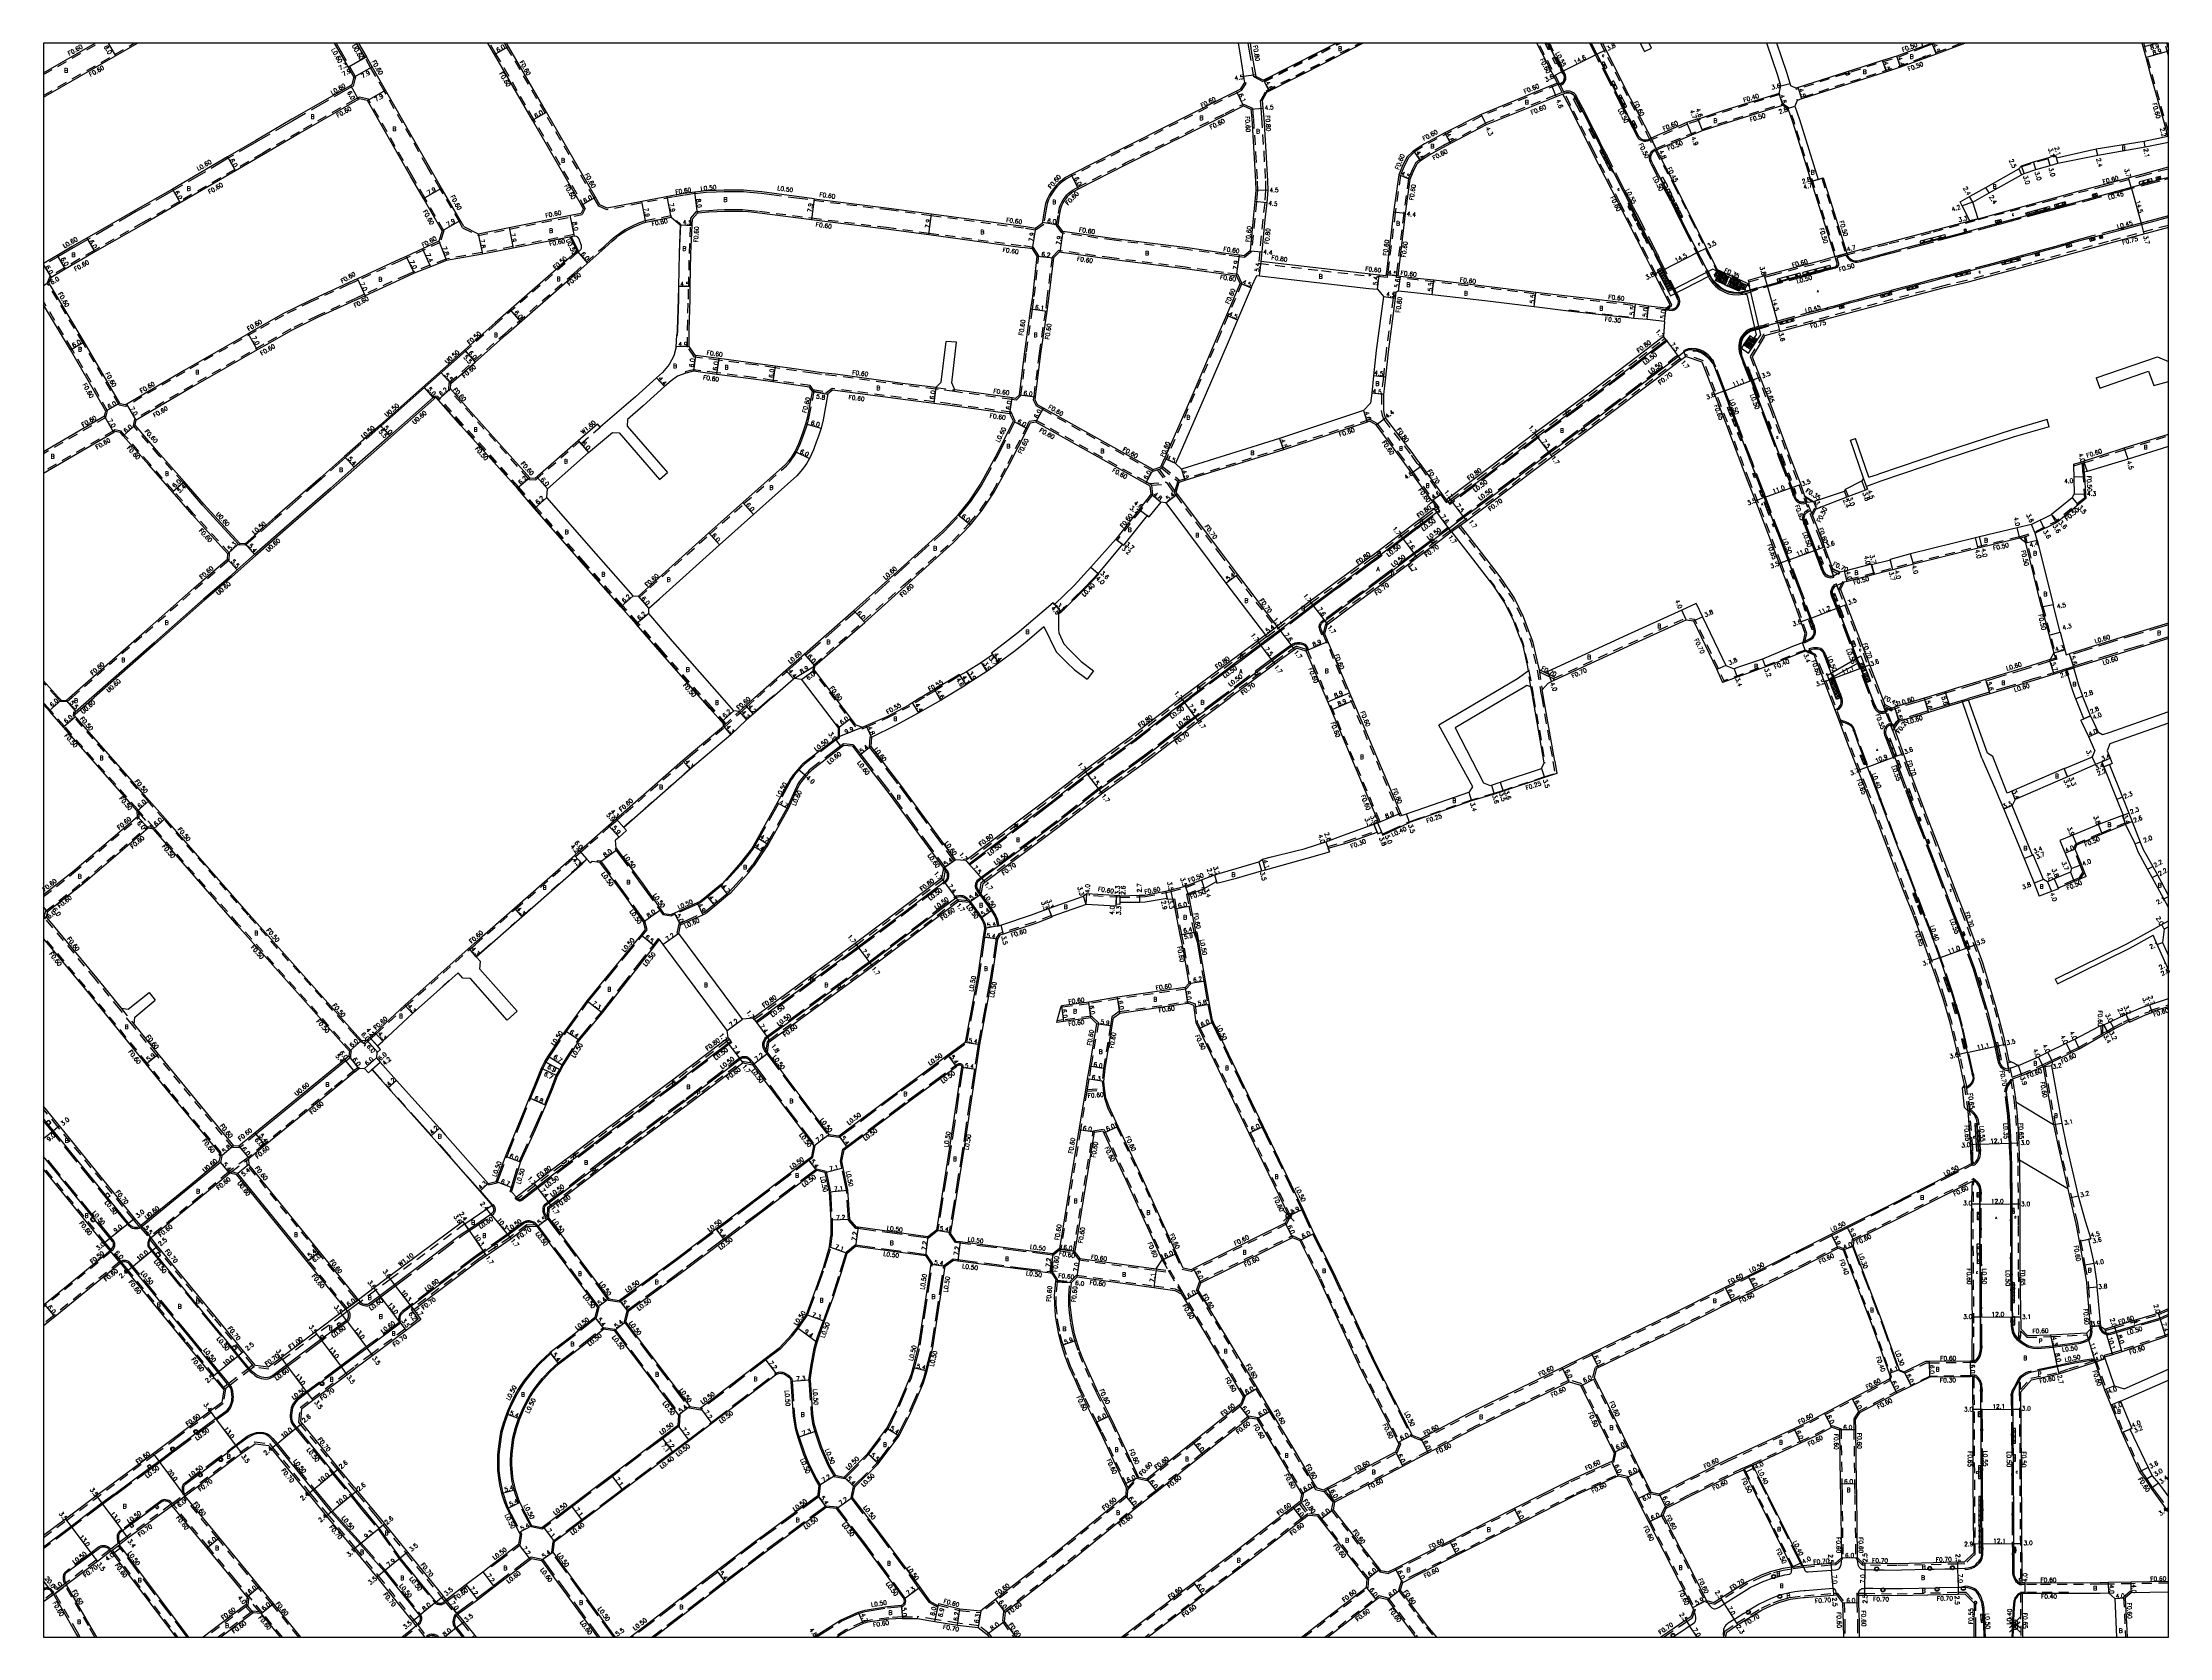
# Model space of a CAD drawing. Header units: metres. Extents: x -2400 to -1600, y -110400 to -109800.
import ezdxf

# ---------------------------------------------------------------- set-up
doc = ezdxf.new("R2010")
doc.units = ezdxf.units.M
doc.header["$LTSCALE"] = 2.5
doc.header["$PDMODE"] = 35
doc.header["$PDSIZE"] = 2
for name, pattern in [('22320', [2.5, 1.5, -1]), ('22330', [4, 3, -1]), ('51070', [2.5, 1.5, -1])]:
    doc.linetypes.add(name, pattern=pattern)
doc.layers.get('0').update_dxf_attribs({"color": 150, "lineweight": 30})
for name, color, linetype in [('2101000', 175, 'Continuous'), ('2101001', 1, 'Continuous'), ('2102000', 4, 'Continuous'), ('2102001', 191, 'Continuous'), ('2211000', 14, 'Continuous'), ('2211100', 7, 'Continuous'), ('2213000', 3, 'Continuous'), ('2227000', 1, 'Continuous'), ('2227100', 7, 'Continuous'), ('2231000', 4, 'Continuous'), ('2232000', 120, '22320'), ('2233000', 120, '22330'), ('2235000', 13, 'Continuous'), ('2236000', 3, 'Continuous'), ('2236100', 7, 'Continuous'), ('2238000', 3, 'Continuous'), ('2239000', 3, 'Continuous'), ('5107000', 4, '51070'), ('6131000', 11, 'Continuous'), ('6132000', 60, '61320'), ('6165200', 90, '61300'), ('9107000', 139, 'Continuous'), ('9201100', 215, 'Continuous'), ('9201500', 222, 'Continuous'), ('9201600', 215, 'Continuous'), ('9202100', 82, 'Continuous'), ('9202200', 82, 'Continuous'), ('9203500', 155, 'Continuous'), ('999', 7, 'Continuous')]:
    doc.layers.add(name, color=color, linetype=linetype)
doc.styles.add('Dm_Anotation', font='txt.shx', dxfattribs={"bigfont": 'pscdm.shx'})
doc.linetypes.add('61300', pattern='A,2,-0.75,[1,dmdr.shx,S=0.15,R=0,X=0,Y=0],-0.75', length=3.5)
doc.linetypes.add('61320', pattern='A,0,[3,dmdr.shx,S=0.25,R=0,X=0,Y=0],1.5,[3,dmdr.shx,S=0.25,R=0,X=0,Y=0]', length=1.5)

# ---------------------------------------------------------------- blocks, each defined once
blk = doc.blocks.new('223900')
blk.add_lwpolyline([(-0.2, -0.4), (-0.4, -0.3), (-0.5, -0.3), (-0.5, -0.2), (-0.4, 0), (-0.5, 0.2), (-0.5, 0.3), (-0.4, 0.3), (-0.2, 0.4), (0, 0.5), (0, 0.5), (0, 0.5), (0.2, 0.4), (0.4, 0.3), (0.5, 0.3), (0.5, 0.2), (0.4, 0), (0.5, -0.2), (0.5, -0.3), (0.4, -0.3), (0.2, -0.4), (0, -0.5), (0, -0.5), (0, -0.5)], close=True)
blk = doc.blocks.new('223800')
at = {"color": 0}
blk.add_circle((0, 0), 0.75, dxfattribs=at)

msp = doc.modelspace()

# ---------------------------------------------------------------- linework, layer by layer
at = {"layer": '2101000'}
for points in [[(-2400, -109820.36), (-2372.87, -109804.78), (-2364.66, -109800)], [(-2400, -109811.14), (-2380.6, -109800)], [(-2290.55, -109800), (-2285.32, -109809.03), (-2283.17, -109812.84)], [(-2241.78, -109868.99), (-2242.81, -109867.22), (-2250.16, -109854.52), (-2255.05, -109846.08), (-2271.25, -109817.64), (-2276.29, -109808.96), (-2278.43, -109805.15), (-2278.96, -109805.45), (-2282.11, -109800)], [(-2196.7, -109862.21), (-2197.4, -109861), (-2215.87, -109829.01), (-2230.19, -109804.3), (-2232.68, -109800)], [(-2109.9, -109858.55), (-2129.57, -109856.01), (-2134.01, -109855.53), (-2136.5, -109855.36), (-2139.32, -109855.3), (-2141.48, -109855.29), (-2143.8, -109855.33), (-2146.78, -109855.41), (-2150.51, -109855.6), (-2154.83, -109856.03), (-2158.79, -109856.59), (-2162.9, -109857.28), (-2175.36, -109859.69), (-2187.83, -109862.1), (-2190.56, -109860.85), (-2192.21, -109858), (-2210.68, -109826), (-2225, -109801.29), (-2225.74, -109800)], [(-1947.71, -109814.86), (-1948.07, -109812.58), (-1949.5, -109803.63), (-1950.07, -109800)], [(-1943.51, -109812.54), (-1945.16, -109802.88), (-1945.62, -109800)], [(-1913.16, -109800), (-1919.06, -109803.01), (-1940.7, -109813.96)], [(-1903.04, -109800), (-1903.39, -109800.18), (-1916.98, -109807.11), (-1939.55, -109818.53)], [(-1830.03, -109815.02), (-1837.85, -109800)], [(-1813.06, -109800), (-1810.61, -109804.94), (-1803.97, -109818.09), (-1794.74, -109835.75)], [(-1676.47, -109800), (-1676.82, -109800.12), (-1687.41, -109804.12), (-1691.2, -109805.52), (-1691.95, -109805.8), (-1700.85, -109809.08), (-1706.2, -109810.8), (-1717.22, -109814.34), (-1738.06, -109820.97), (-1739.76, -109821.54)], [(-2283.17, -109812.84), (-2283.98, -109815.73), (-2284.35, -109815.94), (-2306.47, -109828.66), (-2320.13, -109836.65), (-2330.74, -109842.82), (-2351.5, -109854.9), (-2365.37, -109862.89), (-2383.66, -109873.4), (-2389.17, -109876.56), (-2394.89, -109879.93), (-2400, -109882.94)], [(-1949.37, -109817.35), (-1947.71, -109814.86)], [(-1943.51, -109812.54), (-1940.7, -109813.96)], [(-1830.03, -109815.02), (-1832.22, -109815.9), (-1858.78, -109826.86), (-1872.38, -109833.74), (-1880.08, -109837.83), (-1882.78, -109839.59)], [(-2282.77, -109821.95), (-2303.49, -109833.87), (-2317.15, -109841.85), (-2327.72, -109848), (-2348.51, -109860.1), (-2362.34, -109868.07), (-2380.67, -109878.6), (-2386.16, -109881.75), (-2391.85, -109885.1), (-2397.13, -109888.21), (-2397.95, -109890.14)], [(-2281, -109820.94), (-2282.77, -109821.95)], [(-2278.08, -109821.61), (-2281, -109820.94)], [(-2249.94, -109870.67), (-2257, -109858.48), (-2261.9, -109850.02), (-2278.08, -109821.61)], [(-1949.37, -109817.35), (-1950.9, -109818.12), (-1995.06, -109840.27), (-2013.14, -109849.46), (-2015.21, -109850.59), (-2016.42, -109851.45), (-2017.79, -109852.52), (-2018.79, -109853.54), (-2019.69, -109854.65), (-2020.64, -109855.97), (-2021.39, -109857.18), (-2022.17, -109858.75), (-2022.71, -109860.33), (-2023.23, -109863.12), (-2024, -109867.86), (-2026.43, -109869.62)], [(-1954.85, -109826.97), (-1948.18, -109823.58)], [(-1948.18, -109823.58), (-1945.44, -109824.81), (-1945.12, -109828.38), (-1944.29, -109841.17), (-1943.67, -109851.99), (-1943.6, -109855.4), (-1943.93, -109859.64), (-1944.61, -109865.97), (-1945.7, -109878.1)], [(-1941.22, -109821.55), (-1940.96, -109824.4), (-1940.63, -109828.04), (-1939.8, -109840.9), (-1939.17, -109851.81), (-1939.1, -109855.32), (-1939.46, -109860.12), (-1940.13, -109866.41), (-1941.32, -109878.5), (-1941.68, -109882.16)], [(-1939.55, -109818.53), (-1941.22, -109821.55)], [(-1793.14, -109887.64), (-1796.76, -109880.43), (-1807.02, -109860.25), (-1817.02, -109840.65), (-1819.92, -109834.81), (-1825.65, -109823.57), (-1827.95, -109819.15)], [(-2016.25, -109870.88), (-2018.02, -109868.47), (-2017.32, -109864.16), (-2016.89, -109861.85), (-2016.62, -109861.06), (-2016.14, -109860.1), (-2015.65, -109859.31), (-2014.92, -109858.29), (-2014.31, -109857.54), (-2013.78, -109857), (-2012.83, -109856.26), (-2012.03, -109855.69), (-2010.34, -109854.77), (-1992.35, -109845.62), (-1954.85, -109826.97)], [(-1882.78, -109839.59), (-1884.14, -109840.48)], [(-1792.7, -109840.09), (-1789.63, -109846.12), (-1786.05, -109852.89)], [(-1674.81, -109866.88), (-1677.63, -109861.28), (-1678.37, -109859.72), (-1674.84, -109857.75), (-1668.73, -109854.32), (-1656.34, -109847.24), (-1655.28, -109846.18), (-1650.83, -109844.65), (-1645.4, -109843.14), (-1642.47, -109842.21), (-1642.39, -109842.5), (-1642.2, -109843.17), (-1627.2, -109839.79), (-1609.1, -109836.93), (-1600.17, -109835.06)], [(-1884.14, -109840.48), (-1884.5, -109840.71), (-1886.65, -109842.77), (-1888.21, -109845.73), (-1889.69, -109849.52), (-1891.69, -109863.64)], [(-1882.78, -109845.43), (-1882.93, -109845.58), (-1884.06, -109847.7), (-1885.54, -109851.27), (-1887.32, -109864.15)], [(-1671.61, -109866.07), (-1645.65, -109858.96), (-1633.95, -109855.67), (-1624.43, -109853.22), (-1610.07, -109849.31), (-1600, -109846.56)], [(-1786.05, -109852.89), (-1779.45, -109866.15), (-1773.67, -109877.82), (-1769.85, -109885.24), (-1757.73, -109890.72)], [(-2241.78, -109868.99), (-2236.32, -109871.71), (-2224.72, -109869.4), (-2200.38, -109864.53), (-2197.61, -109863.99)], [(-2196.7, -109862.21), (-2197.61, -109863.99)], [(-2155.7, -109866.06), (-2153.84, -109863.97), (-2153.51, -109863.92), (-2152.17, -109863.75), (-2149.5, -109863.53), (-2146.39, -109863.3), (-2143.62, -109863.23), (-2141.42, -109863.19), (-2139.42, -109863.2), (-2136.86, -109863.25), (-2134.71, -109863.4), (-2130.5, -109863.86), (-2110.87, -109866.39)], [(-2109.9, -109858.55), (-2081.7, -109862.06), (-2065.67, -109864.22), (-2030.19, -109869.05)], [(-1891.69, -109863.64), (-1894.31, -109885.05), (-1894.61, -109887.52), (-1900.39, -109886.91), (-1918.82, -109884.8), (-1941.68, -109882.16)], [(-1887.32, -109864.15), (-1889.85, -109885.61), (-1890.1, -109887.67)], [(-2249.94, -109870.67), (-2251.17, -109874.57)], [(-2216.9, -109963.61), (-2216.95, -109963.55), (-2238.2, -109939.76), (-2246.78, -109930.15), (-2246.66, -109928.16), (-2237.51, -109920.04), (-2225.94, -109909.8), (-2199.96, -109887.11), (-2188.71, -109877.04), (-2185.95, -109874.51), (-2184.44, -109873.24), (-2183.22, -109872.32), (-2181.72, -109871.27), (-2180.76, -109870.67), (-2180, -109870.25), (-2177.98, -109869.23), (-2175.64, -109868.22), (-2174.55, -109867.79), (-2173.27, -109867.33), (-2163.71, -109865.48), (-2160.3, -109868.42)], [(-2160.3, -109868.42), (-2160.74, -109879.07), (-2160.98, -109891.54), (-2161.1, -109896.3), (-2161.47, -109907.85), (-2161.59, -109909.96)], [(-2156.93, -109914.2), (-2156.97, -109907.9), (-2156.61, -109896.42), (-2156.49, -109891.65), (-2156.24, -109879.21), (-2155.8, -109868.6), (-2155.7, -109866.06)], [(-2110.87, -109866.39), (-2082.76, -109869.89), (-2066.73, -109872.05), (-2031.25, -109876.88)], [(-2030.19, -109869.05), (-2026.43, -109869.62)], [(-1954.91, -109879.13), (-1969.33, -109877.09), (-1996.81, -109873.62), (-2016.25, -109870.88)], [(-1600, -109869.36), (-1622.47, -109875.34), (-1651.42, -109883.37), (-1675.89, -109890.02), (-1685.42, -109892.29), (-1740.07, -109906.95), (-1752.03, -109910.17), (-1752.23, -109910.5)], [(-1721.1, -109879.09), (-1705.24, -109874.86), (-1674.81, -109866.88)], [(-2199.14, -109878.32), (-2203.94, -109882.61), (-2229.9, -109905.29), (-2241.48, -109915.55), (-2241.15, -109915.93), (-2272.96, -109944.1), (-2273.29, -109943.73), (-2286.67, -109955.58), (-2295.72, -109963.59), (-2312.91, -109978.58), (-2324.12, -109988.4), (-2326.11, -109988.29)], [(-2251.17, -109874.57), (-2257.29, -109877.41), (-2263.41, -109880.24), (-2265.82, -109881.35), (-2281.82, -109888.7), (-2282.77, -109889.14)], [(-2234.79, -109879.36), (-2248.32, -109881.83), (-2254.28, -109884.17), (-2260.47, -109886.59), (-2262.88, -109887.71), (-2278.88, -109895.05), (-2282.47, -109896.71), (-2282.77, -109896.84)], [(-2199.14, -109878.32), (-2198.91, -109878.79), (-2198.52, -109878.44), (-2197.65, -109877.66), (-2197.51, -109877.16), (-2197.43, -109876.8), (-2197.51, -109876.2), (-2198.44, -109873.56), (-2198.83, -109873.03), (-2199.3, -109872.78), (-2200.1, -109872.63), (-2223.19, -109877.15), (-2234.79, -109879.36)], [(-2032.57, -109932.36), (-2030.55, -109916.05), (-2028.26, -109899.97), (-2027.59, -109895.31), (-2025.91, -109880.14), (-2027.61, -109877.42), (-2031.25, -109876.88)], [(-2017.67, -109878.66), (-2019.75, -109880.83), (-2021.64, -109896.06), (-2022.22, -109900.83), (-2024.6, -109916.83), (-2026.61, -109933.09), (-2026.74, -109934.19)], [(-1955.78, -109886.92), (-1970.32, -109884.93), (-1997.83, -109881.45), (-2017.67, -109878.66)], [(-1945.7, -109878.1), (-1947.98, -109880.05), (-1949.78, -109879.81), (-1954.91, -109879.13)], [(-1758.13, -109889.25), (-1749.3, -109886.68), (-1730.91, -109881.86), (-1725.65, -109880.27)], [(-1943.22, -109887.41), (-1919.43, -109890.17), (-1900.98, -109892.28), (-1897.72, -109892.62), (-1895.56, -109895.37), (-1898.24, -109915.62), (-1899.25, -109925.19), (-1899.94, -109931.78), (-1900.47, -109935.53), (-1903.04, -109938.25), (-1934.64, -109948.75), (-1971.61, -109960.34)], [(-1949.47, -109890.32), (-1950.82, -109887.64), (-1955.78, -109886.92)], [(-1945.17, -109891.73), (-1943.22, -109887.41)], [(-1882.78, -109888.53), (-1889.17, -109887.78), (-1890.1, -109887.67)], [(-1789.15, -109899.73), (-1787.56, -109898.55), (-1793.14, -109887.64)], [(-2369.22, -109936.16), (-2371.18, -109935.76), (-2371.32, -109935.52), (-2384.66, -109912.41), (-2397.72, -109890.54), (-2397.95, -109890.14)], [(-2282.77, -109889.14), (-2285.38, -109890.34), (-2299.58, -109896.82), (-2309.88, -109901.92), (-2320.24, -109907.77), (-2322.99, -109909.35), (-2347.1, -109923.15), (-2368.66, -109935.84), (-2369.02, -109936.05), (-2369.22, -109936.16)], [(-1949.47, -109890.32), (-1954.58, -109902.32), (-1957.45, -109909.05), (-1967.17, -109931.7), (-1977.95, -109956.37)], [(-1945.17, -109891.73), (-1945.33, -109892.08), (-1950.44, -109904.08), (-1953.27, -109910.73), (-1963.05, -109933.49), (-1973.83, -109958.17)], [(-1890.83, -109893.72), (-1891.1, -109895.99), (-1893.77, -109916.14), (-1894.77, -109925.66), (-1895.46, -109932.25), (-1895.54, -109938.19), (-1895.21, -109939.81), (-1894.75, -109941.01)], [(-1882.78, -109894.06), (-1889.81, -109893.35), (-1890.83, -109893.72)], [(-2376.51, -109938.52), (-2389.85, -109915.41), (-2400, -109898.43)], [(-2282.77, -109896.84), (-2296.58, -109903.14), (-2306.59, -109908.1), (-2316.79, -109913.87), (-2319.51, -109915.42), (-2343.62, -109929.22), (-2365.11, -109941.87)], [(-1789.13, -109899.71), (-1789.12, -109899.71)], [(-2161.83, -109914.24), (-2161.59, -109909.96)], [(-1752.23, -109910.5), (-1756.71, -109918.04), (-1749.37, -109937.32), (-1742.86, -109954.63), (-1738.54, -109965.92), (-1736.97, -109970.33), (-1736.96, -109970.34)], [(-2161.83, -109914.24), (-2162.74, -109917.68), (-2164.49, -109921.01), (-2166.98, -109923.97), (-2169.2, -109925.96), (-2177.19, -109933.1), (-2189.48, -109943.72), (-2190.38, -109944.48), (-2191.42, -109943.26)], [(-2064.04, -109929.64), (-2076.57, -109928.05), (-2101.83, -109924.63), (-2107.04, -109924.05), (-2110.27, -109923.59), (-2124.6, -109921.56), (-2131.93, -109920.52), (-2145.69, -109918.74), (-2154.58, -109917.57), (-2156.93, -109914.2)], [(-1737.52, -110025.53), (-1736.75, -110022.22), (-1740.71, -110011.15), (-1746.3, -109996.21), (-1754.92, -109973.39), (-1758.21, -109965.19), (-1766.65, -109942.94), (-1775.5, -109920.04), (-1781.8, -109917.89)], [(-2161.31, -109925.39), (-2163.74, -109927.11), (-2166.27, -109929.24), (-2174.21, -109936.48), (-2180.09, -109941.61)], [(-2136.69, -109972.88), (-2120.65, -109958.62), (-2119.5, -109957.29), (-2118.69, -109956.27), (-2117.73, -109954.91), (-2117.05, -109953.64), (-2115.69, -109950.66), (-2114.65, -109948.05), (-2113.88, -109945.95), (-2113, -109943.24), (-2112.29, -109940.49), (-2110.45, -109931.17), (-2111.67, -109929.46), (-2125.45, -109927.5), (-2132.73, -109926.47), (-2146.46, -109924.69), (-2155.35, -109923.52), (-2158.19, -109924.23), (-2161.31, -109925.39)], [(-2252.18, -109933.42), (-2253.28, -109933.35), (-2269.64, -109947.84), (-2283.09, -109959.62), (-2292.14, -109967.64), (-2309.36, -109982.64), (-2320.56, -109992.46), (-2327.06, -109998.29), (-2329.64, -110000.56), (-2339.76, -110009.25), (-2358.4, -110025.67), (-2381.84, -110046.29)], [(-2144.03, -110056.24), (-2149.17, -110050.39), (-2167.86, -110029.11), (-2176.85, -110018.67), (-2182.6, -110012.17), (-2196.56, -109996.35), (-2215.2, -109975.09), (-2221.6, -109967.65), (-2221.61, -109967.64), (-2242.83, -109943.89), (-2252.18, -109933.42)], [(-2036.14, -109939.49), (-2058.64, -109936.38), (-2064.79, -109935.59), (-2077.32, -109934), (-2102.92, -109930.64), (-2104.7, -109931.94), (-2106.44, -109941.82), (-2107.24, -109944.92), (-2108.21, -109947.91), (-2109.05, -109950.19), (-2110.17, -109953.02), (-2111.67, -109956.3), (-2112.61, -109958.06), (-2113.89, -109959.88), (-2114.89, -109961.13), (-2116.37, -109962.84), (-2132.69, -109977.35)], [(-2034.03, -109933.72), (-2035.31, -109933.54), (-2056.95, -109930.54)], [(-2032.57, -109932.36), (-2034.03, -109933.72)], [(-2026.74, -109934.19), (-2025.84, -109936.09)], [(-1982.24, -109960.45), (-2023.49, -109937.41), (-2025.84, -109936.09)], [(-2377.05, -109940.44), (-2400, -109953.84)], [(-2377.05, -109940.44), (-2376.51, -109938.52)], [(-2326.11, -109988.29), (-2326.49, -109988.77), (-2340.09, -109973.86), (-2347.44, -109965.35), (-2346.99, -109964.95), (-2355.96, -109954.89), (-2365.49, -109943.84), (-2365.11, -109941.87)], [(-2216.9, -109963.61), (-2214.91, -109963.75), (-2198.72, -109949.58), (-2191.42, -109943.26)], [(-2132.15, -110046.3), (-2120.51, -110036), (-2113.52, -110029.89), (-2094.87, -110013.6), (-2079.92, -110000.1), (-2061.56, -109983.57), (-2055.69, -109977.49), (-2051.43, -109972.21), (-2047.22, -109965.95), (-2041.64, -109955.67), (-2034.86, -109942.31), (-2036.14, -109939.49)], [(-2109.58, -110034.42), (-2090.85, -110018.06), (-2075.77, -110004.45), (-2057.39, -109987.89), (-2051.02, -109981.25), (-2046.59, -109975.77), (-2042.08, -109969.05), (-2036.33, -109958.47), (-2029.56, -109945.14), (-2028.48, -109943)], [(-1983.35, -109966.71), (-1985.16, -109965.69), (-2026.41, -109942.65), (-2028.48, -109943)], [(-1900.76, -109942.34), (-1901.64, -109942.63), (-1933.21, -109953.01), (-1970.28, -109964.64), (-1972.51, -109965.33)], [(-1898.28, -109943.64), (-1900.76, -109942.34)], [(-1882.78, -109964.62), (-1884.32, -109962.5), (-1884.8, -109961.84), (-1888.45, -109956.82), (-1898.28, -109943.64)], [(-1882.78, -109956.8), (-1884.75, -109954.08), (-1894.75, -109941.01)], [(-2373.03, -109946.22), (-2373.52, -109946.49), (-2400, -109961.95)], [(-2330.68, -109994.16), (-2330.57, -109992.16), (-2344.04, -109977.4), (-2351.49, -109968.91), (-2360.41, -109958.76), (-2370.03, -109947.76), (-2371.06, -109946.57), (-2373.03, -109946.22)], [(-2210.54, -109971), (-2210.32, -109967.71), (-2194.8, -109954.12), (-2185.81, -109946.5)], [(-1635.68, -109958.41), (-1632.45, -109957.53), (-1631.96, -109957.39), (-1616.63, -109952.34), (-1600, -109947.17)], [(-1982.24, -109960.45), (-1979.4, -109959.48), (-1977.95, -109956.37)], [(-1971.61, -109960.34), (-1973.83, -109958.17)], [(-1983.03, -109969.69), (-1983.35, -109966.71)], [(-1972.51, -109965.33), (-1973.65, -109969.16)], [(-2177.95, -110008.06), (-2191.91, -109992.25), (-2210.54, -109971)], [(-2177.95, -110008.06), (-2176.05, -110008.1), (-2172.13, -110004.6), (-2149.53, -109984.36), (-2136.69, -109972.88)], [(-1983.03, -109969.69), (-1987.48, -109975.51), (-1996.29, -109986.65), (-2005.64, -109997.19), (-2012, -110004.16), (-2019.32, -110011.31), (-2019.9, -110010.63), (-2032.6, -110021.4), (-2037.04, -110024.95), (-2043.09, -110029.62), (-2042.66, -110030.17), (-2046.88, -110033.06), (-2052.57, -110036.63), (-2055.02, -110038), (-2055.3, -110037.58), (-2056.46, -110038.34), (-2064.59, -110043.3), (-2068.61, -110045.66), (-2069.65, -110046.3)], [(-1977.52, -109973), (-1979.3, -109972.71), (-1983.82, -109978.3), (-1984.54, -109977.75), (-1993.35, -109988.9), (-1993.75, -109988.6), (-2002.98, -109999.61), (-2002.69, -109999.88), (-2007.34, -110004.77), (-2016.92, -110014.14), (-2017.88, -110014.95)], [(-1977.52, -109973), (-1961.15, -109994.83), (-1954.87, -110003.23), (-1939.96, -110022.82)], [(-1973.65, -109969.16), (-1973.2, -109969.76), (-1956.94, -109991.43), (-1950.54, -110000), (-1935.62, -110019.61)], [(-1732.93, -109975.54), (-1734.01, -109977.83), (-1730.91, -109985.86), (-1729.35, -109990.12), (-1726.41, -109997.94)], [(-2172.16, -110014.63), (-2172.11, -110012.63), (-2168.15, -110009.1), (-2145.53, -109988.83), (-2132.69, -109977.35)], [(-1900.26, -109993.23), (-1889.41, -109984.91), (-1882.78, -109979.89)], [(-1649.37, -109987.01), (-1650.11, -109984.48)], [(-2390.16, -110046.29), (-2362.03, -110021.54), (-2343.37, -110005.1), (-2333.25, -109996.41), (-2330.68, -109994.16)], [(-1900.26, -109993.23), (-1923.1, -110010.01), (-1935.62, -110019.61)], [(-1882.78, -109993.68), (-1893.69, -110001.93)], [(-1893.69, -110001.93), (-1908.81, -110013), (-1916.83, -110019.06)], [(-1723.51, -110005.58), (-1718.79, -110017.61), (-1706.76, -110048.99)], [(-2140.09, -110051.33), (-2144.51, -110046.3), (-2163.19, -110025.04), (-2172.16, -110014.63)], [(-1777.8, -110010.9), (-1783.22, -110013.37), (-1803.66, -110022.69), (-1833.69, -110036.54), (-1834.7, -110036.92)], [(-1640.8, -110021.69), (-1643.37, -110011.24)], [(-2060.66, -110046.3), (-2054, -110042.23), (-2050.43, -110039.9), (-2044.8, -110036.36), (-2040.4, -110033.1), (-2034.2, -110028.57), (-2029.67, -110024.96), (-2023.36, -110019.6)], [(-1939.96, -110022.82), (-1940.7, -110023.36), (-1942.97, -110025.06), (-1971.42, -110046.3)], [(-1916.83, -110019.06), (-1917.71, -110022.35), (-1907.57, -110046.3)], [(-1640.8, -110021.69), (-1639.01, -110028.4), (-1638.54, -110030.18), (-1637.37, -110029.82)], [(-1928.07, -110027.72), (-1928.99, -110028.38), (-1934.24, -110032.15), (-1936.45, -110033.79), (-1953.2, -110046.3)], [(-1928.07, -110027.72), (-1924.7, -110028.67), (-1917.24, -110046.3)], [(-1677.57, -110193.38), (-1676.72, -110192.18), (-1679, -110181.69), (-1682.19, -110168.73), (-1684.79, -110159.73), (-1687.27, -110152.16), (-1692.29, -110138.12), (-1695.99, -110128.33), (-1700.06, -110118.02), (-1706.1, -110102.02), (-1714.14, -110080.58), (-1720.97, -110063.07), (-1723.88, -110055.31), (-1730.7, -110037.15), (-1733.4, -110030.24)], [(-2394.31, -110046.29), (-2398.89, -110041.23), (-2400, -110040)], [(-2125.67, -110046.3), (-2117.59, -110039.29)], [(-2101.93, -110046.3), (-2109.79, -110036.01), (-2109.58, -110034.42)], [(-2393.41, -110047.28), (-2394.31, -110046.29)], [(-2393.41, -110047.28), (-2391.42, -110047.4)], [(-2391.42, -110047.4), (-2390.16, -110046.29)], [(-2381.84, -110046.29), (-2388.07, -110051.78)], [(-2125.67, -110046.3), (-2132.84, -110052.52), (-2135.32, -110054.71), (-2141.27, -110060.33), (-2154.04, -110071.08), (-2156.57, -110073.29), (-2181.58, -110095.2), (-2180.51, -110096.39), (-2183.33, -110098.86), (-2184.65, -110100.01)], [(-2138.11, -110051.57), (-2132.15, -110046.3)], [(-2094.19, -110056.56), (-2096.08, -110054.06), (-2101.93, -110046.3)], [(-2069.65, -110046.3), (-2074.14, -110049.04)], [(-2070.62, -110052.04), (-2066.25, -110049.61), (-2062.22, -110047.25), (-2060.66, -110046.3)], [(-1971.42, -110046.3), (-1971.68, -110046.49), (-1990.48, -110060.93), (-2008.14, -110073.73), (-2023.51, -110085.68), (-2052.81, -110107.6)], [(-2046.41, -110116.43), (-2045.57, -110115.75), (-2017.06, -110094.47), (-2001.57, -110082.43), (-1984.04, -110069.72), (-1965.24, -110055.29), (-1953.2, -110046.3)], [(-1917.24, -110046.3), (-1908.97, -110065.85), (-1907.78, -110068.65), (-1897.35, -110093.3)], [(-1907.57, -110046.3), (-1888.76, -110090.76)], [(-1691.14, -110046.31), (-1691.94, -110046.55), (-1703.12, -110049.99), (-1704.05, -110050.27)], [(-1677.49, -110047.97), (-1679.07, -110048.45), (-1682.45, -110049.49), (-1690.29, -110051.9), (-1701.47, -110055.34)], [(-1671.95, -110046.31), (-1675.22, -110047.29)], [(-1627.67, -110066.18), (-1629.99, -110061.15), (-1632.48, -110055.78), (-1632.92, -110054.83), (-1631.83, -110054.33), (-1634.88, -110046.78), (-1635.05, -110046.31)], [(-1626.35, -110059.5), (-1628.85, -110054.1), (-1629.28, -110053.16), (-1632.08, -110046.31)], [(-2400, -110120.47), (-2389.05, -110111.88), (-2364.65, -110091.03), (-2364.74, -110089.03), (-2364.93, -110088.82), (-2392.49, -110057.44), (-2397.59, -110051.6), (-2400, -110048.95)], [(-2388.16, -110053.27), (-2388.07, -110051.78)], [(-2282.77, -110172.65), (-2322.58, -110127.94), (-2354.17, -110091.85), (-2360.27, -110085.03), (-2387.5, -110054.03), (-2388.16, -110053.27)], [(-2144.03, -110057.03), (-2144.03, -110056.24)], [(-2138.11, -110051.57), (-2140.09, -110051.33)], [(-2094.19, -110056.56), (-2091.68, -110057.43)], [(-2091.68, -110057.43), (-2090.26, -110056.81), (-2082.42, -110053.39), (-2074.14, -110049.04)], [(-2088.3, -110061.19), (-2079.1, -110056.74), (-2070.62, -110052.04)], [(-1706.76, -110048.99), (-1704.05, -110050.27)], [(-1701.47, -110055.34), (-1703.2, -110057.79)], [(-2278.24, -110175.27), (-2277.11, -110174.27), (-2275.12, -110172.5), (-2264, -110162.09), (-2240.12, -110140.88), (-2237.89, -110138.9), (-2222.71, -110125.57), (-2200.11, -110105.71), (-2198.21, -110104.05), (-2194.57, -110100.86), (-2187.26, -110094.46), (-2184.45, -110092), (-2181.27, -110089.22), (-2159.4, -110070.06), (-2156.83, -110067.81), (-2144.03, -110057.03)], [(-2101.84, -110061.84), (-2113.69, -110070.85), (-2114.28, -110071.4), (-2114.74, -110071.87), (-2115.9, -110073.23), (-2117.74, -110075.36), (-2118.33, -110076.13), (-2118.89, -110076.99), (-2123.75, -110085.96), (-2131.09, -110099.11), (-2132.88, -110102.21), (-2133.5, -110103.28), (-2138.18, -110109.31), (-2144.55, -110116.39), (-2145.28, -110116.99), (-2150.28, -110121.07), (-2152.74, -110123.08), (-2153.96, -110123.63), (-2162.39, -110127.41), (-2163.69, -110128)], [(-2095.46, -110064.66), (-2098.64, -110064.3), (-2099.51, -110064.98), (-2110.74, -110073.62), (-2111.28, -110074.09), (-2111.95, -110074.77), (-2112.87, -110075.84), (-2114.62, -110077.87), (-2115.04, -110078.41), (-2115.49, -110079.11), (-2117.09, -110082.61), (-2119.64, -110088.26), (-2127.16, -110101.68), (-2129.07, -110104.4), (-2132.53, -110109.71)], [(-2088.3, -110061.19), (-2088.54, -110064.78), (-2077.31, -110079.26), (-2056.8, -110107.36)], [(-1703.2, -110057.79), (-1698.06, -110072.14), (-1691.18, -110090.52), (-1688.09, -110098.52), (-1680.09, -110119.45), (-1677.34, -110126.49), (-1670.06, -110146.08), (-1664.92, -110162.86), (-1662.15, -110173.75), (-1660.11, -110183), (-1659.14, -110183.45)], [(-2095.46, -110064.66), (-2092.75, -110068.16), (-2081.62, -110082.52), (-2061.16, -110110.55)], [(-1855.37, -110079.4), (-1854.85, -110079.24), (-1851.57, -110078.16), (-1836.02, -110073.07), (-1835, -110070.9)], [(-1831.06, -110070.21), (-1830.24, -110074.87)], [(-1628.67, -110068.69), (-1639.26, -110073.16), (-1639.3, -110073.07), (-1659.01, -110081.52), (-1660.74, -110082.26)], [(-1625.05, -110070.49), (-1627.47, -110071.54), (-1637.94, -110076.19), (-1657.68, -110084.65)], [(-1627.67, -110066.18), (-1628.67, -110068.69)], [(-1625.05, -110070.49), (-1624.29, -110072.41), (-1619.43, -110084.7), (-1617.08, -110090.63)], [(-1623.01, -110066.39), (-1621.91, -110069.17), (-1621.12, -110071.16), (-1622.24, -110071.6), (-1617.29, -110083.86), (-1614.94, -110089.79), (-1613.69, -110092.96), (-1610.66, -110100.69), (-1609.54, -110103.52), (-1605.9, -110109.85), (-1604.17, -110113.05), (-1600, -110120.96)], [(-1830.24, -110074.87), (-1834.93, -110076.4), (-1850.47, -110081.49), (-1850.43, -110081.58), (-1850.67, -110081.66), (-1853.81, -110082.69), (-1862.37, -110085.16), (-1882.78, -110092.37)], [(-1882.78, -110088.68), (-1863.39, -110081.92), (-1863.11, -110081.83)], [(-1663.95, -110083.63), (-1661.92, -110088.27), (-1654.29, -110106.94), (-1650.5, -110116.2), (-1648.64, -110121.11)], [(-1657.68, -110084.65), (-1658.89, -110086.94)], [(-1647.02, -110114.81), (-1650.88, -110105.49), (-1651.16, -110105.61), (-1658.89, -110086.94)], [(-2358.64, -110095.85), (-2360.6, -110095.46), (-2385.24, -110116.52), (-2398.56, -110126.97), (-2399.06, -110128.91), (-2398.75, -110129.28), (-2380.06, -110151.8), (-2370.83, -110163.24)], [(-2284.82, -110179.36), (-2327.05, -110131.94), (-2358.64, -110095.85)], [(-1994.75, -110120.91), (-1987.42, -110120.7), (-1985.34, -110120.64), (-1977.61, -110119.16), (-1975.58, -110118.74), (-1970.07, -110117.28), (-1964.08, -110114.92), (-1959.16, -110113.1), (-1951.04, -110110.66), (-1942.41, -110108.17), (-1941.12, -110107.19), (-1937.62, -110106.3), (-1928.58, -110104.01), (-1925.38, -110103.2), (-1917.17, -110100.58), (-1910.57, -110098.16), (-1899.17, -110093.97), (-1897.35, -110093.3)], [(-1968.98, -110120.6), (-1963.01, -110118.15), (-1958.39, -110115.58), (-1958.21, -110116.16), (-1950.86, -110114.24), (-1941.48, -110111.54), (-1939.98, -110111.13), (-1924.25, -110106.83), (-1915.85, -110104.36), (-1916.31, -110103.04), (-1909.21, -110101), (-1897.86, -110097), (-1897.63, -110097.56), (-1896.28, -110096.95), (-1895.97, -110097.69), (-1895.81, -110098.06), (-1885.69, -110093.4)], [(-1888.76, -110090.76), (-1882.78, -110088.68)], [(-1882.78, -110092.37), (-1885.69, -110093.4)], [(-1617.08, -110090.63), (-1617.32, -110090.73), (-1626.31, -110094.13), (-1635.94, -110098.13), (-1640.83, -110100.16), (-1638.87, -110104.9), (-1636.47, -110110.71), (-1636.85, -110112.05), (-1642.97, -110114.59), (-1645.55, -110115.66)], [(-1630.94, -110113.62), (-1631.61, -110111.99), (-1632.77, -110109.19), (-1635.17, -110103.37), (-1634.44, -110101.73), (-1624.91, -110097.66), (-1616.11, -110093.91)], [(-1600, -110125.39), (-1601.77, -110122.12), (-1606.1, -110114.1), (-1607.83, -110110.9), (-1611.36, -110104.36), (-1612.52, -110101.42), (-1616.11, -110093.91)], [(-2184.43, -110103.01), (-2184.65, -110100.01)], [(-2184.43, -110103.01), (-2184.08, -110103.48), (-2174.42, -110116.48), (-2167.59, -110126.09), (-2166.55, -110127.56), (-2163.69, -110128)], [(-2237.06, -110143.91), (-2235.06, -110142.13), (-2219.87, -110128.8), (-2197.27, -110108.94), (-2195.44, -110107.2), (-2194.25, -110108.56), (-2193.48, -110107.88), (-2191.49, -110108.13), (-2190.5, -110108.25)], [(-2229.64, -110228.51), (-2226.08, -110219.1), (-2221.3, -110207.36), (-2217.09, -110197.04), (-2214.79, -110191.41), (-2212.51, -110185.78), (-2211.25, -110183.26), (-2209.98, -110181.25), (-2203.48, -110171.73), (-2195.29, -110160.46), (-2175.05, -110135.73), (-2173.32, -110133.62), (-2174.11, -110130.73), (-2180.89, -110121.19), (-2190.5, -110108.25)], [(-2160.21, -110131.91), (-2151.83, -110128.04), (-2150.81, -110127.56), (-2147.31, -110124.71), (-2142.31, -110120.63), (-2141.29, -110119.8), (-2134.57, -110112.33), (-2132.53, -110109.71)], [(-2061.16, -110110.55), (-2061.95, -110114.37)], [(-2052.81, -110107.6), (-2056.8, -110107.36)], [(-2061.95, -110114.37), (-2094.44, -110138.83), (-2132.83, -110166.94)], [(-2046.41, -110116.43), (-2047.1, -110120.27), (-2042.79, -110126.2), (-2041.44, -110128.45), (-2041.08, -110129.22), (-2040.81, -110129.97), (-2040.68, -110130.65), (-2040.4, -110132.24)], [(-2007.17, -110120.18), (-2008.5, -110121.06)], [(-1994.75, -110120.91), (-2007.17, -110120.18)], [(-1968.98, -110120.6), (-1968.2, -110124.72), (-1966.34, -110134.54), (-1965.85, -110134.45), (-1965.69, -110135.31), (-1965.18, -110138.11), (-1965, -110139.1), (-1962.71, -110153), (-1961.2, -110161.74), (-1959.97, -110167.85), (-1959.69, -110168.44), (-1940.81, -110207.73), (-1925.89, -110238.86), (-1921.71, -110248.04), (-1914.38, -110262.7), (-1898.64, -110296.56), (-1884.7, -110323.99), (-1882.78, -110324.74)], [(-1630.94, -110113.62), (-1633.37, -110114.64), (-1635.53, -110115.54), (-1641.54, -110118.06), (-1641.44, -110118.29), (-1644.06, -110119.37), (-1648.64, -110121.11)], [(-1645.55, -110115.66), (-1647.02, -110114.81)], [(-2055.46, -110122.99), (-2087.86, -110147.51), (-2126.39, -110175.74), (-2127.04, -110176.21), (-2127.58, -110179.77)], [(-2055.46, -110122.99), (-2051.57, -110123.3), (-2047.15, -110129.38), (-2046.39, -110130.67), (-2046.06, -110131.36), (-2045.8, -110132.41), (-2045.71, -110133.2)], [(-2040.4, -110132.24), (-2039.58, -110131.97), (-2027.98, -110128.1), (-2021.58, -110125.66), (-2008.5, -110121.06)], [(-2007.4, -110124.17), (-2020.41, -110128.74)], [(-1996.24, -110124.83), (-2007.4, -110124.17)], [(-1996.24, -110124.83), (-1996.2, -110124.13)], [(-1994.84, -110124.21), (-1996.2, -110124.13)], [(-1974.83, -110122.16), (-1976.91, -110122.38), (-1977, -110121.99), (-1985.24, -110123.32), (-1987.44, -110123.4), (-1994.82, -110123.51), (-1994.84, -110124.21)], [(-1974.83, -110122.16), (-1974.1, -110125.85), (-1972.14, -110135.64), (-1971.1, -110140.81), (-1968.83, -110153.99), (-1970.19, -110155.46)], [(-2136.8, -110167.41), (-2160.8, -110135.16), (-2160.21, -110131.91)], [(-2020.41, -110128.74), (-2020.34, -110128.93), (-2026.77, -110131.45), (-2038.75, -110135.37), (-2039.91, -110135.74), (-2040.85, -110137.28), (-2042.94, -110151.76), (-2047.65, -110176.94), (-2049.01, -110186.25), (-2053.41, -110215.65), (-2058.52, -110247.66), (-2058.56, -110247.92)], [(-2045.71, -110133.2), (-2046.19, -110136.5), (-2048.27, -110150.86), (-2052.97, -110176)], [(-1606.69, -110134.06), (-1602.52, -110131.77), (-1600, -110130.38)], [(-1600, -110148.79), (-1600.37, -110147.95), (-1604.2, -110139.26), (-1605.73, -110135.81)], [(-1601.56, -110133.52), (-1602.26, -110138.47), (-1600, -110143.59)], [(-1600, -110132.66), (-1601.56, -110133.52)], [(-2400, -110137.17), (-2384.72, -110155.58), (-2361.44, -110184.3), (-2352.69, -110195.09), (-2333.57, -110217.97), (-2332.84, -110218.85), (-2333.42, -110221.28), (-2344.21, -110230.16), (-2362.92, -110245.41), (-2363.03, -110245.5), (-2363.41, -110245.04), (-2365.7, -110242.22), (-2393.96, -110207.53), (-2400, -110200.11)], [(-2223.86, -110232.42), (-2223.34, -110230.8), (-2220.47, -110221.22), (-2214.84, -110208.9), (-2210.84, -110199.72), (-2208.42, -110193.76), (-2206.5, -110188.74), (-2205.23, -110186.62), (-2204.3, -110184.81), (-2198.18, -110175.32), (-2189.6, -110165.03), (-2170.02, -110139.85), (-2168.07, -110137.35)], [(-2142.64, -110171.61), (-2166.68, -110139.32), (-2168.07, -110137.35)], [(-2274.46, -110179.94), (-2274.25, -110179.75), (-2273.13, -110178.75), (-2274.32, -110177.41), (-2272.26, -110175.71), (-2261.14, -110165.3), (-2243.9, -110149.99)], [(-1970.19, -110155.46), (-1995.63, -110159.13), (-2006.49, -110160.96), (-2016.79, -110162.31)], [(-1659.14, -110183.45), (-1656.5, -110184.86), (-1648.9, -110181.53), (-1645.34, -110179.81), (-1638.46, -110176.45), (-1635.27, -110174.9), (-1626.2, -110170.19), (-1625.27, -110169.76), (-1624.67, -110169.49), (-1624.41, -110169.37), (-1624.32, -110169.55), (-1621.88, -110168.35), (-1617.83, -110166.36), (-1615.99, -110165.55), (-1609.78, -110162.82), (-1607.09, -110161.93), (-1600, -110159.59)], [(-2132.83, -110166.94), (-2136.8, -110167.41)], [(-2005.71, -110166.91), (-2016.01, -110168.26), (-2018.53, -110168.59)], [(-2005.71, -110166.91), (-2003.52, -110168.95), (-2006.23, -110185.02), (-2007.04, -110189.84), (-2007.73, -110194.12), (-2010.2, -110209.08), (-2017.56, -110253.74)], [(-1970.89, -110261.08), (-1973.44, -110255.53), (-1987.21, -110225.07), (-1995.35, -110207.73), (-1998.83, -110200.37), (-2000.02, -110196.97), (-2000.51, -110193.34), (-2000.82, -110190.83), (-2000.31, -110186.02), (-1997.7, -110169.93), (-1997.2, -110166.83), (-1994.77, -110165.06)], [(-1994.77, -110165.06), (-1969.34, -110161.4), (-1968.87, -110161.33)], [(-1968.87, -110161.33), (-1967, -110162.04), (-1966.23, -110168.68), (-1965.1, -110171.04), (-1946.25, -110210.25), (-1931.2, -110241.44)], [(-1643.64, -110183.43), (-1636.76, -110180.07), (-1633.57, -110178.52), (-1624.64, -110173.35), (-1622.83, -110172.38), (-1620.48, -110171), (-1616.67, -110169.07), (-1614.87, -110168.11), (-1614.7, -110168.48), (-1608.67, -110165.72), (-1606.11, -110164.87), (-1606.24, -110164.49), (-1600, -110162.57)], [(-2365.89, -110169.37), (-2356.86, -110180.58), (-2348.06, -110191.27), (-2328.42, -110215.09)], [(-2282.77, -110172.65), (-2280.33, -110175.38)], [(-2280.33, -110175.38), (-2278.24, -110175.27)], [(-2142.25, -110174.39), (-2143.28, -110175.17), (-2163.23, -110190.29), (-2194.08, -110213.13), (-2202.63, -110219.64), (-2203.36, -110220.19), (-2204.98, -110221.43), (-2205.72, -110221.99), (-2215.29, -110229.27), (-2221.96, -110234.35)], [(-2142.25, -110174.39), (-2142.64, -110171.61)], [(-2104.28, -110210.77), (-2100.62, -110211.32), (-2077.36, -110193.95), (-2059.49, -110180.8), (-2052.97, -110176)], [(-2285.06, -110181.35), (-2286.58, -110182.59), (-2286.2, -110183.06), (-2319.93, -110210.67), (-2320.31, -110210.21), (-2326.42, -110215.21), (-2328.42, -110215.09)], [(-2284.82, -110179.36), (-2285.06, -110181.35)], [(-2274.46, -110179.94), (-2274.67, -110181.93)], [(-2274.67, -110181.93), (-2273.23, -110183.54), (-2267.09, -110190.4), (-2250.96, -110208.43), (-2248.75, -110210.9), (-2232.54, -110229.25), (-2229.64, -110228.51)], [(-2209.75, -110242.29), (-2209.58, -110238.5), (-2208.75, -110237.87), (-2187.59, -110221.76), (-2156.82, -110198.98), (-2136.76, -110183.77)], [(-2136.76, -110183.77), (-2133.03, -110184.5)], [(-2133.03, -110184.5), (-2110.04, -110215.1)], [(-2127.58, -110179.77), (-2127.27, -110180.18), (-2104.28, -110210.77)], [(-2099.48, -110220.77), (-2098.62, -110216.56), (-2097.39, -110215.65), (-2074.27, -110198.38), (-2056.27, -110185.13), (-2055.87, -110184.83), (-2055.7, -110184.73), (-2055.52, -110184.65), (-2055.33, -110184.6), (-2055.07, -110184.58), (-2054.88, -110184.61), (-2054.69, -110184.68), (-2054.56, -110184.76), (-2054.47, -110184.86), (-2054.4, -110184.96), (-2054.36, -110185.12), (-2054.34, -110185.28), (-2054.36, -110185.47), (-2058.74, -110214.83), (-2063.85, -110246.81)], [(-1643.64, -110183.43), (-1643.99, -110184.92), (-1640.16, -110206.51), (-1638.51, -110214.51), (-1633.99, -110233.81), (-1631.36, -110243.24), (-1629.24, -110250.04), (-1630.12, -110250.23), (-1628.08, -110259.25), (-1627.1, -110265.88), (-1626.91, -110268.13), (-1625.59, -110282.88)], [(-2282.77, -110187.23), (-2290.96, -110193.95), (-2316.51, -110214.85), (-2322.62, -110219.85), (-2322.85, -110220.04), (-2322.69, -110222.03)], [(-2282.77, -110187.23), (-2281.53, -110186.2), (-2281.1, -110185.86)], [(-2281.1, -110185.86), (-2279.1, -110185.97), (-2277.71, -110187.54), (-2276.36, -110186.34)], [(-2276.36, -110186.34), (-2270.22, -110193.2), (-2254.09, -110211.23), (-2251.88, -110213.71), (-2235.78, -110232.08), (-2231.07, -110237.45)], [(-1658.73, -110189.85), (-1655.19, -110188.54), (-1647.2, -110185.15)], [(-1658.73, -110189.85), (-1657.59, -110197.42), (-1656.9, -110203.57), (-1656.42, -110211.36), (-1656.04, -110222.55), (-1655.97, -110235.09), (-1655.9, -110245.32), (-1655.89, -110262.45), (-1655.62, -110283.9)], [(-1647.2, -110185.15), (-1647.14, -110185.49), (-1643.21, -110207.04), (-1641.68, -110214.72), (-1637.09, -110234.59), (-1634.83, -110244.4), (-1633.64, -110250.99), (-1632.01, -110260.02), (-1630.88, -110266.31), (-1630.7, -110268.47), (-1629.48, -110283.21), (-1629.4, -110284.04)], [(-1674.12, -110221.76), (-1674.35, -110217.08), (-1674.35, -110215.57), (-1675.29, -110203.68), (-1675.45, -110202.02), (-1676.75, -110200.56)], [(-1657.47, -110198.49), (-1643.22, -110206.99)], [(-2187.15, -110272.65), (-2183.29, -110273.22), (-2183.13, -110273.1), (-2162.19, -110257.84), (-2146.93, -110246.33), (-2132.83, -110235.7), (-2112.18, -110220.08), (-2110.79, -110219.02), (-2110.04, -110215.1)], [(-2011.69, -110255.05), (-2011.64, -110254.72), (-2004.26, -110209.89), (-2001.2, -110209.4)], [(-2001.2, -110209.4), (-2000.79, -110210.28), (-1992.66, -110227.59), (-1978.9, -110258)], [(-2374.95, -110254.62), (-2377.33, -110251.7), (-2400, -110223.87)], [(-2282.77, -110271.28), (-2296.09, -110254.82), (-2322.69, -110222.03)], [(-2105.81, -110225.12), (-2108.92, -110224.38), (-2129.53, -110239.98), (-2143.67, -110250.64), (-2158.96, -110262.17), (-2179.95, -110277.46), (-2180.87, -110281.25)], [(-2063.85, -110246.81), (-2067.02, -110249.25), (-2093.34, -110245.71), (-2093.9, -110245.64), (-2096.41, -110242.78), (-2097.15, -110231.69), (-2098.93, -110223.35), (-2099.48, -110220.77)], [(-1881.45, -110325.27), (-1863.33, -110315.73), (-1826.3, -110297.52), (-1817.26, -110293.11), (-1787.57, -110278.66), (-1766.89, -110268.23), (-1758.25, -110263.94), (-1740.37, -110255.06), (-1726.94, -110248.35), (-1721.12, -110245.44), (-1703.64, -110236.71), (-1676.53, -110222.98), (-1674.12, -110221.76)], [(-2329.29, -110224.86), (-2329.86, -110225.34), (-2329.99, -110225.45), (-2340.73, -110234.42), (-2359.45, -110249.68)], [(-2286.22, -110276.56), (-2300.75, -110258.6), (-2300.28, -110258.22), (-2326.86, -110225.47), (-2329.29, -110224.86)], [(-2223.86, -110232.42), (-2221.96, -110234.35)], [(-2105.81, -110225.12), (-2104.21, -110232.39), (-2103.61, -110242.97), (-2103.61, -110248.84)], [(-1718.48, -110250.72), (-1700.89, -110242.04), (-1673.82, -110228.33)], [(-1673.87, -110295.93), (-1673.85, -110293.16), (-1673.81, -110281.8), (-1674.01, -110262.71), (-1674.13, -110242.38), (-1673.91, -110230.98), (-1673.82, -110228.33)], [(-2231.07, -110237.45), (-2233.09, -110238.88), (-2241.39, -110244.55), (-2242.06, -110243.55), (-2269.98, -110264.34), (-2275.53, -110268.48), (-2281.41, -110272.96)], [(-2214.16, -110245.58), (-2217.86, -110245.45), (-2223.96, -110250.02), (-2233.26, -110256.43), (-2235.72, -110258.12), (-2260.61, -110276.82), (-2260.01, -110277.62), (-2257.91, -110280.41), (-2263.5, -110284.59), (-2276.08, -110293.98), (-2282.77, -110298.97)], [(-2214.16, -110245.58), (-2191.48, -110275.88)], [(-2209.75, -110242.29), (-2187.15, -110272.65)], [(-2017.56, -110253.74), (-2019.96, -110255.7), (-2031.16, -110254.28), (-2054.9, -110251.21), (-2056.36, -110251.02), (-2058.56, -110247.92)], [(-1931.2, -110241.44), (-1932.49, -110244.15), (-1966.99, -110261.23), (-1967.95, -110261.71), (-1970.89, -110261.08)], [(-2374.95, -110254.62), (-2399.59, -110274.76), (-2400, -110275.09)], [(-2286.22, -110276.56), (-2288.05, -110277.95), (-2297.74, -110285.2), (-2310.57, -110294.8), (-2315.39, -110298.41), (-2320.25, -110297.73), (-2324.65, -110292.34), (-2335.47, -110279.1), (-2357.04, -110252.78), (-2359.45, -110249.68)], [(-2118.38, -110286.19), (-2116.3, -110283.53), (-2112.78, -110278.59), (-2109.28, -110268.99), (-2106.4, -110260.8), (-2104.08, -110253.07), (-2103.61, -110248.84)], [(-2111.32, -110303.27), (-2110.59, -110298.14), (-2109.39, -110291.29), (-2108.71, -110289.08), (-2108.01, -110286.79), (-2105.93, -110281.1), (-2102.41, -110271.47), (-2099.63, -110262.63), (-2097.38, -110255.4)], [(-2097.38, -110255.4), (-2094.3, -110252.85), (-2067.98, -110256.38), (-2065.86, -110259.54)], [(-2011.69, -110255.05), (-2009.9, -110257.46), (-1981.13, -110261.32)], [(-1965.26, -110269.46), (-1964.32, -110266.61), (-1929.82, -110249.52), (-1927.07, -110250.72)], [(-1927.07, -110250.72), (-1919.79, -110265.29), (-1904.04, -110299.19), (-1890.05, -110326.71), (-1889.73, -110327.34), (-1890.98, -110330.29)], [(-1794.71, -110345.37), (-1816.07, -110302.2), (-1815.2, -110298.78), (-1785.13, -110284.14), (-1764.28, -110273.64), (-1755.65, -110269.34), (-1737.73, -110260.45), (-1724.3, -110253.63)], [(-1724.3, -110253.63), (-1722.4, -110254.24), (-1711.49, -110282.83), (-1705.18, -110300.76), (-1704.76, -110301.93), (-1705.06, -110302.78)], [(-1718.48, -110250.72), (-1718.74, -110252.6), (-1718.67, -110252.79), (-1707.74, -110281.44), (-1701.32, -110299.37), (-1699.46, -110300.13)], [(-2371.05, -110259.18), (-2395.8, -110279.4), (-2400, -110282.84)], [(-2371.05, -110259.18), (-2368.59, -110262.19), (-2347.02, -110288.66), (-2336.26, -110301.83), (-2332.15, -110306.86)], [(-2098.53, -110339.76), (-2089.64, -110330.84), (-2082.46, -110321.27), (-2078.38, -110313.01), (-2073.71, -110302.15), (-2073.25, -110300.88), (-2072.55, -110298.46), (-2070.44, -110289.93), (-2065.86, -110259.54)], [(-2094.7, -110343.57), (-2085.74, -110334.72), (-2077.9, -110324.17), (-2073.47, -110315.28), (-2068.75, -110304.28), (-2068.14, -110302.65), (-2067.31, -110299.76), (-2065.14, -110290.98), (-2060.52, -110260.34)], [(-2060.52, -110260.34), (-2057.42, -110258.14), (-2055.82, -110258.35), (-2032.2, -110261.41), (-2020.87, -110262.84), (-2020.55, -110262.88), (-2018.92, -110265.4)], [(-2012.99, -110266.48), (-2010.83, -110264.4), (-1982.03, -110268.37), (-1974.1, -110269.46), (-1971.43, -110270.83)], [(-1981.13, -110261.32), (-1978.9, -110258)], [(-2281.41, -110272.96), (-2282.77, -110271.28)], [(-2018.92, -110265.4), (-2018.97, -110265.95), (-2019.45, -110271.39), (-2019.44, -110274.69), (-2019.1, -110278.89), (-2018.8, -110281.24), (-2017.92, -110285.96), (-2017.17, -110288.86), (-2016.73, -110290.25), (-2015.34, -110294.62), (-2015.25, -110294.89), (-2013.84, -110298.45), (-2011.91, -110302.7), (-2010.32, -110306.21), (-2008.48, -110310.29), (-2003.96, -110319.32), (-2002.12, -110323.01), (-1993.01, -110342.45), (-1992.39, -110343.77), (-1992.57, -110346.3)], [(-1984.63, -110340.49), (-1987.58, -110339.91), (-1996.73, -110320.37), (-1998.59, -110316.64), (-2003.06, -110307.7), (-2008.51, -110295.67), (-2009.94, -110291.92), (-2011.13, -110288.37), (-2011.41, -110287.56), (-2011.85, -110285.77), (-2012.75, -110280.96), (-2013.16, -110277.83), (-2013.42, -110274.74), (-2013.46, -110271.67), (-2012.99, -110266.48)], [(-1948.26, -110309.41), (-1970.01, -110273.2), (-1971.43, -110270.83)], [(-1965.26, -110269.46), (-1964.87, -110270.11), (-1943.11, -110306.31), (-1938.03, -110314.78), (-1928.63, -110330.42), (-1921.18, -110342.98), (-1920.67, -110343.83), (-1918.06, -110344.52)], [(-2191.48, -110275.88), (-2192.38, -110279.67), (-2201.01, -110286.51), (-2209.28, -110292.88), (-2213.2, -110296.45), (-2215.68, -110299.08), (-2218.91, -110303.18), (-2220.37, -110305.25), (-2221.25, -110306.64), (-2222.4, -110308.67), (-2224.1, -110312.01), (-2225.33, -110314.88), (-2225.69, -110315.89), (-2226.96, -110319.45), (-2227.91, -110322.88), (-2228.19, -110324.46), (-2228.86, -110329.14), (-2229.07, -110331.42), (-2229.09, -110332.12), (-2229.04, -110337.27), (-2228.75, -110340.05), (-2228.31, -110342.61), (-2227.52, -110345.94), (-2227.4, -110346.29)], [(-1623.94, -110284.01), (-1620.39, -110282.95), (-1603.82, -110277.98), (-1600, -110276.29)], [(-2221.74, -110346.29), (-2222.34, -110344.42), (-2223.08, -110341.19), (-2223.32, -110339.67), (-2223.6, -110336.48), (-2223.68, -110335.17), (-2223.68, -110333.31), (-2223.56, -110331.17), (-2223.05, -110326.74), (-2222.78, -110324.99), (-2221.82, -110321.22), (-2220.66, -110317.84), (-2218.89, -110313.66), (-2217.65, -110311.24), (-2216.63, -110309.44), (-2215.74, -110308.04), (-2214.5, -110306.31), (-2211.91, -110303.02), (-2209.35, -110300.23), (-2205.98, -110297.16), (-2197.71, -110290.79), (-2189.02, -110283.91), (-2185.17, -110284.51)], [(-2185.17, -110284.51), (-2160.95, -110316.46), (-2161.24, -110320.35)], [(-2180.87, -110281.25), (-2156.65, -110313.19), (-2152.7, -110313.85)], [(-2118.38, -110286.19), (-2123.05, -110291.26), (-2128.31, -110295.22), (-2152.7, -110313.85)], [(-1629.4, -110284.04), (-1630.81, -110285.6), (-1644.42, -110286.27), (-1653.01, -110286.53), (-1655.62, -110283.9)], [(-1625.59, -110282.88), (-1623.94, -110284.01)], [(-1600, -110286.48), (-1601.12, -110286.98), (-1617.51, -110292.53), (-1621.04, -110293.69), (-1624.06, -110294.58)], [(-1699.46, -110300.13), (-1691.28, -110296.15), (-1689.94, -110296.13), (-1674.62, -110295.94), (-1673.87, -110295.93)], [(-1655.69, -110307.78), (-1651.49, -110303.08), (-1641.26, -110300.93), (-1637.26, -110299.56), (-1627.64, -110296.44)], [(-1627.64, -110296.44), (-1624.03, -110306.84), (-1621.71, -110312.64), (-1617.53, -110322.96), (-1610.84, -110337.7), (-1608.69, -110340.83), (-1606.48, -110344.08), (-1604.86, -110346.31)], [(-1620.3, -110305.4), (-1623.86, -110295.13), (-1624.06, -110294.58)], [(-2282.77, -110343.82), (-2288.76, -110336.5), (-2302.68, -110319.49), (-2303.16, -110318.9), (-2302.73, -110313.92), (-2298.59, -110310.82), (-2285.75, -110301.21), (-2282.77, -110298.97)], [(-2123.95, -110300.95), (-2148.34, -110319.57), (-2156.91, -110326.1), (-2162.94, -110330.64), (-2163, -110330.56), (-2181.88, -110344.76), (-2183.92, -110346.29)], [(-2123.95, -110300.95), (-2123.57, -110300.84), (-2123.19, -110300.75), (-2122.68, -110300.68), (-2122.2, -110300.7), (-2121.75, -110300.76), (-2121.18, -110300.95), (-2120.61, -110301.25), (-2119.86, -110301.73), (-2119.4, -110302.14), (-2119.25, -110302.3), (-2118.96, -110302.63), (-2118.85, -110302.78), (-2118.73, -110303.05), (-2118.6, -110303.74), (-2117.76, -110316.83), (-2117.07, -110321.28), (-2116.04, -110324.87), (-2113.85, -110331.18), (-2112.56, -110334.35), (-2109.53, -110340.49), (-2108.08, -110342.86), (-2108.48, -110346.3)], [(-2111.32, -110303.27), (-2110.49, -110315.99), (-2109.97, -110319.49), (-2109.14, -110322.51), (-2107.08, -110328.5), (-2104.2, -110335.26), (-2101.96, -110339.07), (-2098.53, -110339.76)], [(-1882.78, -110332.75), (-1878.65, -110330.58), (-1860.59, -110321.07), (-1825.58, -110303.85), (-1821.31, -110305.14), (-1808.65, -110330.72), (-1809.34, -110333.76), (-1825.14, -110340.88), (-1835.88, -110346.3)], [(-1794.71, -110345.37), (-1791.74, -110346.01), (-1766.08, -110333.16), (-1740.94, -110321.4), (-1735.18, -110318.7), (-1729.47, -110315.68), (-1719.09, -110310.19), (-1713.01, -110306.97), (-1705.06, -110302.78)], [(-1673.82, -110301.93), (-1674.55, -110301.94), (-1689.87, -110302.13), (-1696.84, -110305.52), (-1702.26, -110308.09), (-1710.12, -110312.23), (-1716.28, -110315.49)], [(-1673.82, -110301.93), (-1673.81, -110302.37), (-1673.77, -110305.41), (-1673.65, -110318.79), (-1673.61, -110338.03), (-1673.5, -110357.04), (-1673.22, -110368.2)], [(-2332.9, -110311.7), (-2337.23, -110314.93), (-2358.62, -110330.86), (-2379.45, -110346.29)], [(-2332.15, -110306.86), (-2332.9, -110311.7)], [(-1948.26, -110309.41), (-1949.29, -110312.22), (-1949.88, -110312.69), (-1967.24, -110326.58), (-1984.63, -110340.49)], [(-1655.69, -110307.78), (-1655.52, -110320.66), (-1655.44, -110336.8), (-1655.14, -110378.71), (-1655.13, -110379.55)], [(-1618.01, -110311.14), (-1613.84, -110321.41), (-1614.58, -110321.72), (-1607.61, -110336.09), (-1606.11, -110339.3), (-1603.73, -110342.08), (-1600.66, -110346.31)], [(-2161.24, -110320.35), (-2161.82, -110320.79), (-2167.26, -110324.88), (-2186.15, -110339.08), (-2195.73, -110346.29)], [(-1982.31, -110346.3), (-1980.91, -110345.2), (-1963.49, -110331.26), (-1946.13, -110317.38), (-1943.17, -110317.87)], [(-1943.17, -110317.87), (-1933.8, -110333.47), (-1926.34, -110346.04), (-1926.39, -110346.3)], [(-1716.28, -110315.49), (-1717.89, -110318.02), (-1717.84, -110321.89), (-1717.54, -110342.28), (-1717.48, -110346.3)], [(-2320.21, -110327.19), (-2325.34, -110330.89), (-2345.71, -110346.19), (-2345.85, -110346.29)], [(-2320.21, -110327.19), (-2315.25, -110327.81), (-2314.29, -110328.98), (-2300.37, -110346), (-2300.13, -110346.29)], [(-1882.78, -110324.74), (-1881.45, -110325.27)], [(-1756.39, -110335.25), (-1738.4, -110326.83), (-1732.5, -110324.07), (-1726.67, -110320.98)], [(-1726.67, -110320.98), (-1723.84, -110321.98), (-1723.54, -110342.36), (-1723.48, -110346.3)], [(-1918.06, -110344.52), (-1916.7, -110343.8), (-1890.98, -110330.29)], [(-1908.55, -110346.3), (-1888.19, -110335.6), (-1882.78, -110332.75)], [(-1750.9, -110346.3), (-1755.92, -110336.2), (-1756.39, -110335.25)], [(-2282.77, -110343.82), (-2281.96, -110344.81), (-2280.74, -110346.29)], [(-2094.7, -110343.57), (-2095.31, -110346.3)], [(-1807, -110339.29), (-1822.56, -110346.3)], [(-1807, -110339.29), (-1804.08, -110339.97), (-1800.02, -110348.11)], [(-1778.92, -110346.3), (-1763.47, -110338.56), (-1760.01, -110336.95)], [(-1755.37, -110346.3), (-1759.5, -110337.98), (-1760.01, -110336.95)], [(-2379.45, -110346.29), (-2380.08, -110346.76), (-2391.76, -110355.56), (-2400, -110361.77)], [(-2351.54, -110350.5), (-2368.24, -110362.75), (-2371.43, -110365.28)], [(-2323.32, -110384.76), (-2328.35, -110378.62), (-2338.41, -110366.49), (-2351.54, -110350.5)], [(-2345.85, -110346.29), (-2346.71, -110346.92)], [(-2303.08, -110400), (-2313.48, -110387.3), (-2318.68, -110380.95), (-2323.74, -110374.77), (-2333.79, -110362.66), (-2346.71, -110346.92)], [(-2300.13, -110346.29), (-2293.56, -110354.32), (-2283.17, -110366.92), (-2282.77, -110367.4)], [(-2280.74, -110346.29), (-2275.9, -110352.16), (-2274.4, -110353.97), (-2271.59, -110357.38), (-2262.99, -110368.04), (-2249.57, -110384.62), (-2248.5, -110385.94)], [(-2227.4, -110346.29), (-2226.4, -110349.26), (-2225.47, -110351.73), (-2220.89, -110360.56), (-2220.56, -110361.2), (-2221.16, -110365.05)], [(-2212.37, -110358.8), (-2216.1, -110358.07), (-2220.67, -110349.25), (-2221.35, -110347.5), (-2221.74, -110346.29)], [(-2195.73, -110346.29), (-2201.34, -110350.51), (-2211.85, -110358.42), (-2212.37, -110358.8)], [(-2183.92, -110346.29), (-2197.07, -110356.19), (-2207.59, -110364.09)], [(-2108.54, -110346.84), (-2131.78, -110363.84), (-2146.48, -110375.08), (-2179.02, -110400)], [(-2105.35, -110351.2), (-2128.48, -110368.23), (-2143.19, -110379.37), (-2170, -110400)], [(-2109.99, -110400), (-2109.48, -110399.64), (-2099.89, -110393.59), (-2093.3, -110390.59), (-2090.72, -110389.79), (-2082.3, -110388.45), (-2077.06, -110387.99), (-2076.81, -110387.91), (-2076.58, -110387.83), (-2076.32, -110387.61), (-2076.06, -110387.35), (-2075.93, -110386.89), (-2075.9, -110386.43), (-2075.92, -110385.89), (-2076.01, -110385.54), (-2091.59, -110364.46), (-2101.47, -110351.6), (-2105.35, -110351.2)], [(-2108.48, -110346.3), (-2108.54, -110346.84)], [(-2095.31, -110346.3), (-2095.57, -110347.47), (-2085.76, -110360.07), (-2070.14, -110381.2), (-2066.35, -110386.46), (-2063.14, -110388.18), (-2063.07, -110387.89), (-2062.95, -110387.3), (-2055.04, -110389.33), (-2047.17, -110390.14)], [(-1992.6, -110346.76), (-2017.73, -110367.21), (-2042.58, -110386.56), (-2047.17, -110390.14)], [(-2037.96, -110390.57), (-2013.99, -110371.9), (-1988.88, -110351.48)], [(-1926.93, -110348.98), (-1929.62, -110351.05), (-1952.78, -110368.9), (-1966.96, -110379.57), (-1994.09, -110400)], [(-1992.57, -110346.3), (-1992.6, -110346.76)], [(-1988.88, -110351.48), (-1982.31, -110346.3)], [(-1926.39, -110346.3), (-1926.93, -110348.98)], [(-1913.91, -110349.12), (-1914.52, -110352.05), (-1896.97, -110374.43), (-1896.61, -110374.88), (-1893.67, -110375.44)], [(-1913.91, -110349.12), (-1908.55, -110346.3)], [(-1822.56, -110346.3), (-1843.58, -110356.9), (-1867.89, -110369.16), (-1882.78, -110376.67)], [(-1835.88, -110346.3), (-1846.28, -110351.54), (-1870.59, -110363.81), (-1882.78, -110369.95)], [(-1800.02, -110348.11), (-1795.59, -110356.75), (-1778.82, -110389.54), (-1779.82, -110392.37)], [(-1790.25, -110354.02), (-1789.06, -110351.38), (-1778.92, -110346.3)], [(-1741.76, -110373.69), (-1755.37, -110346.3)], [(-1737.59, -110373.1), (-1738.18, -110371.91), (-1750.9, -110346.3)], [(-1723.48, -110346.3), (-1723.14, -110370.14), (-1725.4, -110372.11)], [(-1717.48, -110346.3), (-1717.14, -110370.05), (-1715.01, -110372.16)], [(-1604.86, -110346.31), (-1600.85, -110351.82), (-1600, -110352.98)], [(-1600.66, -110346.31), (-1600, -110347.21)], [(-1923.86, -110354.18), (-1925.96, -110355.8), (-1949.16, -110373.69), (-1963.35, -110384.37), (-1984.12, -110400)], [(-1920.21, -110354.51), (-1923.86, -110354.18)], [(-1901.92, -110381.12), (-1901.69, -110378.13), (-1919.24, -110355.76), (-1920.21, -110354.51)], [(-1790.25, -110354.02), (-1773.89, -110386.22), (-1771.07, -110386.9)], [(-2374.62, -110367.68), (-2379.74, -110371.54), (-2391.32, -110380.28)], [(-2374.62, -110367.68), (-2373.89, -110368.66), (-2350.25, -110400)], [(-2345.24, -110400), (-2370.69, -110366.25), (-2371.43, -110365.28)], [(-2282.77, -110367.4), (-2274.49, -110377.36), (-2261.15, -110393.99), (-2259.77, -110395.68)], [(-2248.5, -110385.94), (-2240.97, -110380.19), (-2234.66, -110375.37), (-2231.59, -110373.02), (-2221.16, -110365.05)], [(-2184.73, -110399.84), (-2208.13, -110367.95), (-2207.59, -110364.09)], [(-1673.22, -110368.2), (-1676.93, -110371.71), (-1679.33, -110371.77), (-1702.15, -110372.36), (-1714.13, -110372.18), (-1715.01, -110372.16)], [(-2244.09, -110391.37), (-2236.6, -110385.91), (-2230.3, -110381.09), (-2216.79, -110370.77), (-2216.32, -110370.41)], [(-2216.32, -110370.41), (-2212.49, -110371.15), (-2191.42, -110400)], [(-1882.78, -110369.95), (-1891.05, -110374.12), (-1893.67, -110375.44)], [(-1882.78, -110376.67), (-1888.35, -110379.48)], [(-1741.76, -110373.69), (-1745.15, -110374.16), (-1749.88, -110375.34), (-1753.28, -110376.64), (-1758.63, -110379.15), (-1768.53, -110385.32), (-1771.07, -110386.9)], [(-1725.4, -110372.11), (-1727.04, -110372.25), (-1737.59, -110373.1)], [(-2396.11, -110383.89), (-2400, -110386.75)], [(-2386.89, -110400), (-2387.78, -110398.43), (-2396.11, -110383.89)], [(-2379.99, -110400), (-2382.58, -110395.43), (-2391.32, -110380.28)], [(-2323.32, -110384.76), (-2323.69, -110387.73), (-2324.17, -110388.1), (-2339.85, -110400)], [(-1926.43, -110400), (-1901.92, -110381.12)], [(-1888.35, -110379.48), (-1889.2, -110382.35), (-1882.78, -110390.88)], [(-1742.33, -110385.74), (-1737.65, -110385.12), (-1737.02, -110385.09), (-1726.07, -110384.21), (-1724.97, -110384.12)], [(-1724.97, -110384.12), (-1722.65, -110387.12), (-1722.42, -110394.84), (-1722.39, -110400)], [(-1716.73, -110384.14), (-1714.31, -110384.18), (-1702.09, -110384.36), (-1679.03, -110383.77), (-1676.62, -110383.71), (-1673.06, -110387.36)], [(-1716.73, -110384.14), (-1716.65, -110386.95), (-1716.42, -110394.76), (-1716.39, -110400)], [(-1600, -110379.02), (-1614.06, -110379.28), (-1622.56, -110379.44), (-1625.69, -110379.5), (-1649.69, -110379.61), (-1654.09, -110379.56), (-1655.13, -110379.55)], [(-1622.49, -110383.44), (-1625.66, -110383.5), (-1637.57, -110383.55), (-1649.7, -110383.61), (-1654.1, -110383.56), (-1655.09, -110383.55)], [(-1655.09, -110383.55), (-1654.92, -110400)], [(-1622.49, -110383.44), (-1620.24, -110385.43), (-1619.6, -110400)], [(-1613.99, -110383.28), (-1616.25, -110385.25), (-1615.59, -110400)], [(-1600, -110383.02), (-1613.99, -110383.28)], [(-2318.12, -110391.1), (-2321.11, -110390.79), (-2321.58, -110391.15), (-2333.24, -110400)], [(-2310.83, -110400), (-2317.98, -110391.27), (-2318.12, -110391.1)], [(-2244.09, -110391.37), (-2241.8, -110394.2), (-2237.09, -110400)], [(-2037.96, -110390.57), (-2038.39, -110394.08)], [(-1916.6, -110400), (-1898.26, -110385.87), (-1897.13, -110385.01)], [(-1897.13, -110385.01), (-1894.21, -110385.68), (-1893.99, -110385.96), (-1883.7, -110399.65), (-1883.4, -110400)], [(-1882.78, -110390.88), (-1878.99, -110395.92), (-1875.59, -110400)], [(-1779.82, -110392.37), (-1781.72, -110393.65), (-1788.47, -110398.21), (-1791.16, -110400)], [(-1766.7, -110400), (-1766.31, -110398.08), (-1762.29, -110395.33), (-1752.9, -110389.71), (-1748.58, -110387.69), (-1746.27, -110386.81), (-1742.33, -110385.74)], [(-1673.08, -110400), (-1673.11, -110396.29), (-1673.06, -110387.36)], [(-2265.14, -110400), (-2259.77, -110395.68)], [(-2183.74, -110400), (-2184.73, -110399.84)], [(-2076.63, -110392.97), (-2081.67, -110393.27), (-2089.65, -110394.38), (-2091.44, -110394.91), (-2097.67, -110397.74), (-2101.32, -110400)], [(-2076.63, -110392.97), (-2071.05, -110392.93), (-2064.39, -110394.05), (-2055.95, -110395.46), (-2048.11, -110396.37), (-2044.67, -110399.04)], [(-2044.67, -110399.04), (-2043.95, -110400)], [(-2038.39, -110394.08), (-2033.97, -110400)]]:
    msp.add_lwpolyline(points, dxfattribs=at)
at = {"layer": '2101000', "flags": 128}
for points in [[(-1797.19, -109803.1), (-1798.7, -109800)], [(-1794.58, -109801.83), (-1795.47, -109800)], [(-1745.95, -109816.05), (-1747.11, -109812.14), (-1751.17, -109800)], [(-1742.18, -109816.08), (-1742.44, -109815.21), (-1743.68, -109811.06), (-1747.38, -109800)], [(-1600.17, -109835.06), (-1601.65, -109829.79), (-1606.76, -109811.7), (-1608.42, -109805.34), (-1609.47, -109801.36), (-1609.86, -109800)], [(-1692.46, -109801.22), (-1702.28, -109804.92), (-1707.62, -109806.53), (-1718.59, -109810.06), (-1739.46, -109816.69), (-1740.27, -109816.95)], [(-1746.6, -109818.98), (-1745.95, -109816.05)], [(-1740.27, -109816.95), (-1742.18, -109816.08)], [(-1827.95, -109819.15), (-1830.51, -109820.17), (-1856.86, -109830.71), (-1870.24, -109837.82), (-1877.74, -109841.8), (-1881.63, -109844.33), (-1882.78, -109845.43)], [(-1792.7, -109840.09), (-1779.44, -109834.45), (-1775.47, -109832.92), (-1766, -109829.8), (-1745.15, -109823.34), (-1743.24, -109824.62), (-1741.55, -109829.56), (-1734.5, -109852.1), (-1725.65, -109880.27)], [(-1746.6, -109818.98), (-1767.36, -109825.4), (-1777.08, -109828.62), (-1777.12, -109828.52)], [(-1739.76, -109821.54), (-1740.6, -109823.68), (-1738.89, -109828.69), (-1731.83, -109851.25), (-1730.5, -109850.83), (-1730.02, -109850.68), (-1721.1, -109879.09)], [(-1777.12, -109828.52), (-1781.27, -109829.91), (-1794.74, -109835.75)], [(-1671.61, -109866.07), (-1673.68, -109859.85), (-1667.49, -109856.38), (-1655.3, -109849.51), (-1654.27, -109849.01), (-1649.89, -109847.5), (-1644.58, -109846.02), (-1641.64, -109845.19), (-1626.64, -109842.13), (-1608.72, -109839), (-1600, -109837.3)], [(-1789.15, -109899.73), (-1795.78, -109899.02), (-1800.67, -109898.2), (-1819.69, -109896.03), (-1838.18, -109893.8), (-1856.71, -109891.56), (-1876.6, -109889.25), (-1882.78, -109888.53)], [(-1789.67, -109904.7), (-1796.27, -109903.99), (-1801.22, -109903.67), (-1803.29, -109903.44), (-1820.3, -109901.49), (-1825.87, -109900.82), (-1838.84, -109899.26), (-1857.36, -109897.03), (-1877.24, -109894.71), (-1882.78, -109894.06)], [(-1790.05, -109910.47), (-1791.17, -109911.32), (-1799.91, -109917.97), (-1818.56, -109932.08), (-1838.57, -109946.82), (-1860.25, -109963.23), (-1870.81, -109971.09), (-1871.84, -109971.85)], [(-1789.67, -109904.7), (-1790.05, -109910.47)], [(-1866.68, -109981.6), (-1864.31, -109979.83), (-1853.71, -109971.95), (-1832.05, -109955.55), (-1812.04, -109940.82), (-1793.32, -109926.66), (-1784.57, -109919.99), (-1781.8, -109917.89)], [(-1600, -109951.79), (-1615.17, -109956.59), (-1630.63, -109961.17), (-1631.73, -109961.45), (-1631.61, -109963.07), (-1631.2, -109969.67), (-1631.15, -109971.44)], [(-1871.84, -109971.85), (-1873.54, -109969.5), (-1881.08, -109959.14), (-1881.75, -109958.21), (-1882.78, -109956.8)], [(-1635.68, -109958.41), (-1635.5, -109969.71)], [(-1875.57, -109974.53), (-1877.27, -109972.2), (-1882.78, -109964.62)], [(-1733.58, -109972.46), (-1721.96, -109968.64), (-1721.52, -109967.83), (-1715.43, -109964.72)], [(-1713.63, -109966.93), (-1713.26, -109967.91), (-1714.07, -109968.26), (-1720.41, -109970.61), (-1721.07, -109970.87), (-1731.45, -109974.96), (-1732.93, -109975.54)], [(-1714.81, -109963.69), (-1715.43, -109964.72)], [(-1882.78, -109979.89), (-1880.46, -109978.14), (-1876.45, -109975.16), (-1875.57, -109974.53)], [(-1736.97, -109970.33), (-1733.58, -109972.46)], [(-1636.27, -109971.11), (-1644.02, -109977.41), (-1644.17, -109977.48), (-1651.6, -109981.2), (-1656.96, -109982.47), (-1671.08, -109985.83), (-1672.61, -109986.19), (-1697.16, -109992.27), (-1704.76, -109994.31), (-1704.69, -109994.6), (-1711.73, -109996.38), (-1711.81, -109996.09), (-1721.94, -109998.72), (-1723.67, -109999.17)], [(-1631.15, -109971.44), (-1634, -109973.77), (-1641.55, -109980.03), (-1642.3, -109980.57), (-1650.11, -109984.48)], [(-1636.27, -109971.11), (-1635.5, -109969.71)], [(-1869.89, -109983.99), (-1873.86, -109986.94), (-1882.78, -109993.68)], [(-1656, -109986.36), (-1670.17, -109989.72), (-1671.58, -109990.06), (-1696.03, -109996.11), (-1703.8, -109998.2), (-1710.73, -109999.94), (-1720.95, -110002.6), (-1722.14, -110002.91)], [(-1653.64, -109988.05), (-1656, -109986.36)], [(-1647.76, -110012.22), (-1653.64, -109988.05)], [(-1649.37, -109987.01), (-1643.37, -110011.24)], [(-1726.41, -109997.94), (-1723.67, -109999.17)], [(-1723.51, -110005.58), (-1722.14, -110002.91)], [(-1777.8, -110010.9), (-1775.41, -110015.88), (-1766.61, -110034.21), (-1763.51, -110035.44)], [(-1647.76, -110012.22), (-1643.17, -110029.5)], [(-1833.52, -110040.87), (-1832.23, -110040.26), (-1831.28, -110039.83), (-1802, -110026.33), (-1781.61, -110017.03), (-1778.85, -110017.49), (-1770.07, -110035.78), (-1767.86, -110040.66)], [(-1600, -110018.28), (-1617.84, -110023.72), (-1637.37, -110029.82)], [(-1600, -110024.13), (-1616.19, -110029.07), (-1635.67, -110035.15)], [(-1736.59, -110028.81), (-1740.22, -110030.21), (-1749.53, -110034.04), (-1760.66, -110038.02), (-1767.86, -110040.66)], [(-1737.52, -110025.53), (-1741.48, -110027.05), (-1752.84, -110031.83), (-1761.82, -110034.82), (-1763.51, -110035.44)], [(-1736.59, -110028.81), (-1733.4, -110030.24)], [(-1644.56, -110032.05), (-1652.32, -110034.54), (-1668.82, -110039.51), (-1680.7, -110043.09), (-1684.09, -110044.14), (-1691.14, -110046.31)], [(-1643.17, -110029.5), (-1644.56, -110032.05)], [(-1836.92, -110035.77), (-1834.7, -110036.92)], [(-1638.33, -110036.01), (-1643.02, -110037.54), (-1650.69, -110039.9), (-1667.21, -110044.87), (-1671.95, -110046.31)], [(-1635.05, -110046.31), (-1636.22, -110043.04), (-1638.33, -110036.01)], [(-1632.08, -110046.31), (-1632.24, -110045.84), (-1633.56, -110042.16), (-1635.67, -110035.15)], [(-1833.52, -110040.87), (-1835.74, -110043.44)], [(-1656.11, -110220.26), (-1637.89, -110231.13)]]:
    msp.add_lwpolyline(points, dxfattribs=at)
at = {"layer": '2101000', "color": 244, "flags": 128}
msp.add_lwpolyline([(-2117.59, -110039.29), (-2117.23, -110038.98), (-2114.76, -110039.38), (-2100.88, -110057.68), (-2100.87, -110061.11), (-2101.84, -110061.84)], dxfattribs=at)
at = {"layer": '2101000'}
msp.add_point((-1931.2, -110241.44), dxfattribs=at)
at = {"layer": '2101001', "flags": 128}
msp.add_lwpolyline([(-1797.19, -109803.1), (-1794.58, -109801.83)], dxfattribs=at)
at = {"layer": '2101001'}
for points in [[(-1757.73, -109890.72), (-1758.13, -109889.25)], [(-2018.53, -110168.59), (-2018.36, -110167.96), (-2016.96, -110162.94), (-2016.79, -110162.31)], [(-1676.75, -110200.56), (-1677.57, -110193.38)]]:
    msp.add_lwpolyline(points, dxfattribs=at)
at = {"layer": '2102000', "flags": 128}
for points in [[(-1692.46, -109801.22), (-1692.88, -109800)], [(-1627.26, -109925.98), (-1604.07, -109918.05), (-1600, -109919.82)], [(-1625.86, -109929.8), (-1607.56, -109923.48), (-1605.54, -109928.87), (-1600, -109927.33)], [(-1644.92, -109944.39), (-1658.07, -109948.18), (-1683.75, -109956.61), (-1708.25, -109964.9), (-1713.63, -109966.93)], [(-1714.81, -109963.69), (-1719.69, -109949.41)], [(-1712.83, -109963.3), (-1717.8, -109948.77)], [(-1712.83, -109963.3), (-1709.2, -109962.26)], [(-1869.89, -109983.99), (-1861.96, -109994.12), (-1855.7, -110002.28), (-1854.35, -110004.04), (-1849.67, -110011.06), (-1846.6, -110017.38), (-1844.64, -110022.57), (-1843.23, -110026.28), (-1841.33, -110034.7), (-1841.03, -110036.4)], [(-1866.68, -109981.6), (-1858.79, -109991.67), (-1852.47, -109999.93), (-1851.1, -110001.72), (-1846.19, -110009.07), (-1842.92, -110015.8), (-1840.89, -110021.16), (-1839.39, -110025.13), (-1837.41, -110033.9), (-1836.92, -110035.77)], [(-1841.03, -110036.4), (-1845.09, -110039.26), (-1853.97, -110044.49), (-1857.05, -110046.3)], [(-1840.01, -110042.25), (-1841.49, -110041.75), (-1842.91, -110042.62), (-1849.16, -110046.3)]]:
    msp.add_lwpolyline(points, dxfattribs=at)
at = {"layer": '2102000'}
for points in [[(-2064.04, -109929.64), (-2062, -109927.63), (-2060.22, -109912.32)], [(-2056.95, -109930.54), (-2058.01, -109927.91), (-2056.23, -109912.59)], [(-2180.09, -109941.61), (-2180.26, -109944.1), (-2165.04, -109961.61)], [(-1645.7, -109941.7), (-1658.89, -109945.5), (-1684.64, -109953.95), (-1709.2, -109962.26)], [(-1644.92, -109944.39), (-1645.7, -109941.7)], [(-2185.81, -109946.5), (-2183.31, -109946.69), (-2168.06, -109964.23)], [(-2017.88, -110014.95), (-2017.93, -110020.68), (-2017.78, -110021.96), (-2015.81, -110026.04), (-2014.01, -110028.16), (-2011.77, -110030.37), (-2009.38, -110032.73), (-2004.66, -110036.24)], [(-2023.36, -110019.6), (-2018.75, -110029.15), (-2014.58, -110033.22), (-2011.99, -110035.77), (-2007.05, -110039.45)], [(-1857.05, -110046.3), (-1874.66, -110056.65)], [(-1849.16, -110046.3), (-1851.97, -110047.96), (-1868.49, -110057.66)], [(-1835, -110070.9), (-1839.3, -110046.3), (-1839.6, -110044.61), (-1840.01, -110042.25)], [(-1831.06, -110070.21), (-1835.24, -110046.3), (-1835.66, -110043.92), (-1835.74, -110043.44)], [(-1670.19, -110069.16), (-1677.49, -110047.97)], [(-1668.11, -110067.24), (-1675.22, -110047.29)], [(-1600, -110051.72), (-1622.42, -110059.62), (-1624.83, -110060.37), (-1626.35, -110059.5)], [(-1600, -110055.97), (-1622.05, -110063.78), (-1623.01, -110066.39)], [(-1863.11, -110081.83), (-1861.93, -110079.93), (-1874.66, -110056.65)], [(-1868.49, -110057.66), (-1857.88, -110078.44), (-1855.37, -110079.4)], [(-1670.19, -110069.16), (-1665.11, -110080.98), (-1663.95, -110083.63)], [(-1666.15, -110068.54), (-1668.11, -110067.24)], [(-1660.74, -110082.26), (-1666.15, -110068.54)], [(-1642.62, -110152.27), (-1615.44, -110138.88), (-1606.69, -110134.06)], [(-1641.74, -110154.07), (-1614.51, -110140.65), (-1605.73, -110135.81)], [(-2235.68, -110148.55), (-2235.52, -110145.66), (-2237.06, -110143.91)], [(-2239.24, -110152.07), (-2242.17, -110151.96), (-2243.9, -110149.99)], [(-2225.43, -110167.7), (-2239.24, -110152.07)], [(-2221.68, -110164.39), (-2235.68, -110148.55)], [(-2370.83, -110163.24), (-2368.13, -110163.59), (-2360.28, -110157.38)], [(-2365.89, -110169.37), (-2365.66, -110166.61), (-2357.92, -110160.25)], [(-1620.3, -110305.4), (-1616.63, -110306.51), (-1600, -110299.17)], [(-1618.01, -110311.14), (-1600, -110303.2)]]:
    msp.add_lwpolyline(points, dxfattribs=at)
at = {"layer": '2102001'}
for points in [[(-2056.23, -109912.59), (-2060.22, -109912.32)], [(-2168.06, -109964.23), (-2165.04, -109961.61)], [(-2004.66, -110036.24), (-2007.05, -110039.45)], [(-1642.62, -110152.27), (-1641.74, -110154.07)], [(-2360.28, -110157.38), (-2357.92, -110160.25)], [(-2221.68, -110164.39), (-2225.43, -110167.7)]]:
    msp.add_lwpolyline(points, dxfattribs=at)
at = {"layer": '2102001', "flags": 128}
for points in [[(-1627.26, -109925.98), (-1625.86, -109929.8)], [(-1719.69, -109949.41), (-1717.8, -109948.77)]]:
    msp.add_lwpolyline(points, dxfattribs=at)
at = {"layer": '2211000'}
for points in [[(-1786.53, -109892.78), (-1790.8, -109884.6), (-1792.43, -109885.45), (-1788.22, -109893.62), (-1787.47, -109895.08), (-1772.59, -109887.49), (-1771.91, -109888.81), (-1767.7, -109892.61), (-1766.16, -109893.27), (-1758.72, -109894.54), (-1755.25, -109909.74), (-1755.92, -109910.74), (-1758.58, -109914.49), (-1758.68, -109914.41), (-1756.26, -109911.11), (-1757.65, -109910.19), (-1759.8, -109913.32), (-1760.76, -109914.81), (-1758.12, -109916.7), (-1757.09, -109915.17), (-1754.54, -109911.42), (-1753.46, -109909.82), (-1757.78, -109891.63), (-1764.65, -109888.39), (-1765.49, -109887.99), (-1771.58, -109885.11)], [(-1715.84, -110030.63), (-1715.09, -110032.59), (-1714.81, -110033.31), (-1713.76, -110036.03), (-1713.43, -110036.88), (-1712.18, -110040.14), (-1713.57, -110040.59), (-1714.8, -110037.36), (-1715.14, -110036.47), (-1716.19, -110033.7), (-1716.41, -110033.12), (-1726.58, -110038.8), (-1725.27, -110042.25), (-1724.95, -110043.11), (-1723.68, -110046.5), (-1724.95, -110047.04), (-1726.26, -110043.6), (-1726.58, -110042.75), (-1727.87, -110039.37), (-1728.41, -110037.93)]]:
    msp.add_lwpolyline(points, close=True, dxfattribs=at)
for points in [[(-1770.49, -109889.31), (-1769.81, -109887.7), (-1766.22, -109889.42), (-1766.21, -109889.39), (-1771.05, -109887.1), (-1770.84, -109887.57), (-1766.86, -109890.99), (-1765.97, -109891.43), (-1759.08, -109892.85), (-1765.32, -109889.81)], [(-1760.99, -109892.06), (-1761.6, -109893.4), (-1765.97, -109891.43), (-1766.86, -109890.99), (-1770.49, -109889.31)], [(-1765.32, -109889.81), (-1765.34, -109889.84), (-1760.99, -109892.06)]]:
    msp.add_lwpolyline(points, dxfattribs=at)
at = {"layer": '2211100'}
for points in [[(-1790.57, -109885.04), (-1792.2, -109885.89)], [(-1790.34, -109885.48), (-1791.97, -109886.33)], [(-1790.11, -109885.93), (-1791.74, -109886.78)], [(-1789.88, -109886.37), (-1791.51, -109887.23)], [(-1789.64, -109886.81), (-1791.28, -109887.67)], [(-1789.41, -109887.26), (-1791.05, -109888.12)], [(-1789.18, -109887.7), (-1790.82, -109888.56)], [(-1788.95, -109888.14), (-1790.6, -109889)], [(-1770.73, -109887.25), (-1770.08, -109885.82)], [(-1770.27, -109887.47), (-1769.61, -109886.05)], [(-1769.38, -109887.91), (-1770.1, -109889.49)], [(-1769.83, -109887.68), (-1769.16, -109886.26)], [(-1768.93, -109888.12), (-1769.64, -109889.7)], [(-1769.37, -109887.89), (-1768.7, -109886.47)], [(-1768.48, -109888.34), (-1769.19, -109889.91)], [(-1768.92, -109888.11), (-1768.25, -109886.69)], [(-1768.47, -109888.32), (-1767.8, -109886.9)], [(-1768.02, -109888.53), (-1767.35, -109887.11)], [(-1767.56, -109888.75), (-1766.89, -109887.33)], [(-1767.11, -109888.96), (-1766.44, -109887.54)], [(-1766.66, -109889.18), (-1765.99, -109887.75)], [(-1766.21, -109889.39), (-1765.54, -109887.97)], [(-1765.32, -109889.81), (-1764.65, -109888.39)], [(-1788.72, -109888.59), (-1790.37, -109889.45)], [(-1788.49, -109889.03), (-1790.14, -109889.89)], [(-1788.26, -109889.47), (-1789.91, -109890.34)], [(-1788.02, -109889.92), (-1789.68, -109890.78)], [(-1787.79, -109890.36), (-1789.45, -109891.23)], [(-1787.57, -109890.8), (-1789.22, -109891.67)], [(-1787.34, -109891.24), (-1788.99, -109892.11)], [(-1787.1, -109891.69), (-1788.77, -109892.56)], [(-1786.87, -109892.14), (-1788.54, -109893)], [(-1786.64, -109892.58), (-1788.31, -109893.45)], [(-1768.03, -109888.55), (-1768.74, -109890.12)], [(-1767.57, -109888.77), (-1768.28, -109890.33)], [(-1767.12, -109888.99), (-1767.83, -109890.54)], [(-1766.66, -109889.2), (-1767.38, -109890.75)], [(-1766.22, -109889.42), (-1766.92, -109890.96)], [(-1765.34, -109889.84), (-1766.1, -109891.36)], [(-1764.89, -109890.06), (-1765.64, -109891.57)], [(-1764.45, -109890.29), (-1765.19, -109891.78)], [(-1764.87, -109890.03), (-1764.2, -109888.6)], [(-1764, -109890.52), (-1764.73, -109891.98)], [(-1764.42, -109890.25), (-1763.75, -109888.81)], [(-1763.56, -109890.75), (-1764.26, -109892.2)], [(-1763.98, -109890.47), (-1763.3, -109889.03)], [(-1763.11, -109890.97), (-1763.81, -109892.4)], [(-1763.52, -109890.69), (-1762.84, -109889.24)], [(-1762.67, -109891.2), (-1763.36, -109892.6)], [(-1763.08, -109890.91), (-1762.39, -109889.45)], [(-1762.23, -109891.43), (-1762.89, -109892.81)], [(-1762.63, -109891.12), (-1761.94, -109889.67)], [(-1761.78, -109891.66), (-1762.44, -109893.02)], [(-1762.19, -109891.34), (-1761.48, -109889.88)], [(-1761.33, -109891.88), (-1761.99, -109893.22)], [(-1761.73, -109891.56), (-1761.03, -109890.09)], [(-1761.29, -109891.78), (-1760.58, -109890.31)], [(-1760.84, -109892), (-1760.13, -109890.52)], [(-1760.39, -109892.22), (-1759.68, -109890.73)], [(-1759.94, -109892.43), (-1759.22, -109890.95)], [(-1759.49, -109892.65), (-1758.77, -109891.16)], [(-1759.07, -109912.26), (-1757.74, -109913.13)], [(-1758.79, -109911.84), (-1757.45, -109912.73)], [(-1758.5, -109911.43), (-1757.15, -109912.33)], [(-1758.22, -109911.02), (-1756.86, -109911.93)], [(-1757.94, -109910.61), (-1756.55, -109911.51)], [(-1757.07, -109912.37), (-1755.75, -109913.2)], [(-1756.79, -109911.96), (-1755.47, -109912.78)], [(-1756.5, -109911.55), (-1755.19, -109912.37)], [(-1756.21, -109911.14), (-1754.91, -109911.96)], [(-1755.92, -109910.73), (-1754.62, -109911.54)], [(-1759.91, -109913.49), (-1758.63, -109914.34)], [(-1759.64, -109913.08), (-1758.34, -109913.94)], [(-1759.35, -109912.67), (-1758.04, -109913.53)], [(-1758.52, -109914.4), (-1757.15, -109915.27)], [(-1758.23, -109913.99), (-1756.87, -109914.85)], [(-1757.94, -109913.59), (-1756.59, -109914.44)], [(-1757.65, -109913.18), (-1756.31, -109914.02)], [(-1757.36, -109912.77), (-1756.03, -109913.61)], [(-1726.58, -110038.8), (-1727.87, -110039.37)], [(-1726.4, -110039.27), (-1727.69, -110039.84)], [(-1726.22, -110039.74), (-1727.51, -110040.3)], [(-1726.04, -110040.21), (-1727.33, -110040.77)], [(-1716.21, -110033.65), (-1714.83, -110033.26)], [(-1716.04, -110034.11), (-1714.65, -110033.74)], [(-1715.85, -110034.6), (-1714.47, -110034.2)], [(-1715.67, -110035.06), (-1714.29, -110034.66)], [(-1715.5, -110035.53), (-1714.12, -110035.1)], [(-1715.32, -110036), (-1713.93, -110035.58)], [(-1715.14, -110036.47), (-1713.76, -110036.03)], [(-1714.8, -110037.36), (-1713.43, -110036.88)], [(-1714.62, -110037.83), (-1713.25, -110037.36)], [(-1714.45, -110038.29), (-1713.07, -110037.83)], [(-1714.27, -110038.76), (-1712.89, -110038.29)], [(-1714.09, -110039.23), (-1712.71, -110038.76)], [(-1713.91, -110039.7), (-1712.53, -110039.23)], [(-1713.73, -110040.18), (-1712.34, -110039.71)], [(-1725.87, -110040.68), (-1727.15, -110041.24)], [(-1725.69, -110041.14), (-1726.98, -110041.71)], [(-1725.51, -110041.61), (-1726.8, -110042.17)], [(-1725.33, -110042.08), (-1726.62, -110042.64)], [(-1725.16, -110042.55), (-1726.44, -110043.11)], [(-1724.98, -110043.02), (-1726.27, -110043.57)], [(-1724.8, -110043.49), (-1726.09, -110044.05)], [(-1724.63, -110043.96), (-1725.91, -110044.52)], [(-1724.46, -110044.42), (-1725.73, -110044.98)], [(-1724.28, -110044.9), (-1725.55, -110045.45)], [(-1724.1, -110045.37), (-1725.37, -110045.93)], [(-1723.93, -110045.84), (-1725.2, -110046.39)], [(-1723.76, -110046.31), (-1725.02, -110046.86)]]:
    msp.add_lwpolyline(points, dxfattribs=at)
at = {"layer": '2213000'}
for points in [[(-1833.62, -109800), (-1827.49, -109812.09), (-1827.38, -109812.91), (-1827.44, -109813.48), (-1827.58, -109814), (-1827.8, -109814.45), (-1828.17, -109814.79), (-1828.52, -109815.04), (-1829.15, -109815.38)], [(-1795.36, -109836.16), (-1795.79, -109836.31), (-1796.29, -109836.48), (-1796.73, -109836.53), (-1797.29, -109836.48), (-1797.85, -109836.32), (-1798.32, -109836.1), (-1798.76, -109835.81), (-1799.13, -109835.44), (-1799.48, -109834.94), (-1804.72, -109824.81), (-1815.33, -109803.9), (-1817.3, -109800)], [(-1791.92, -109881.65), (-1808.42, -109849.43), (-1820.26, -109826.22), (-1823.42, -109820.04), (-1823.6, -109819.77), (-1823.94, -109819.43), (-1824.33, -109819.14), (-1824.72, -109818.92), (-1825.13, -109818.78), (-1825.57, -109818.68), (-1826.17, -109818.63), (-1826.73, -109818.67), (-1827.08, -109818.76), (-1827.34, -109818.88)], [(-1787.25, -109858.76), (-1793.53, -109846.67), (-1793.9, -109845.94), (-1794.52, -109844.72), (-1794.77, -109844.07), (-1794.89, -109843.28), (-1794.81, -109842.52), (-1794.61, -109841.91), (-1794.41, -109841.45), (-1794.09, -109841.02), (-1793.71, -109840.7), (-1793.21, -109840.44)], [(-1720.98, -109879.67), (-1720.98, -109879.7), (-1720.69, -109880.22), (-1720.27, -109880.77), (-1719.75, -109881.19), (-1719.19, -109881.53), (-1718.57, -109881.79), (-1717.92, -109881.92), (-1717.23, -109881.93), (-1716.01, -109881.67), (-1695.67, -109876.21), (-1681.3, -109872.35), (-1662.78, -109867.4), (-1646.25, -109862.96), (-1622.22, -109856.45), (-1601.47, -109850.84), (-1600.2, -109850.5), (-1600, -109850.43)], [(-1787.25, -109858.76), (-1782.76, -109867.76), (-1773.79, -109885.35), (-1772.86, -109887.23), (-1772.09, -109888.7), (-1771.13, -109890.04), (-1770.28, -109890.92), (-1769.31, -109891.72), (-1768.42, -109892.34), (-1767.54, -109892.88), (-1766.34, -109893.39), (-1765.38, -109893.75), (-1763.95, -109894.02), (-1762, -109894.16), (-1760.28, -109893.84), (-1757.1, -109892.97)], [(-1753.25, -109906.84), (-1740.72, -109903.37), (-1731.12, -109900.84), (-1725.59, -109899.38), (-1720.12, -109897.79), (-1716.58, -109896.9), (-1713.19, -109895.97), (-1710.79, -109895.3), (-1702.85, -109893.21), (-1698.94, -109892.13), (-1694.16, -109890.86), (-1689.24, -109889.54), (-1686.07, -109888.72), (-1681.38, -109887.47), (-1674.53, -109885.58), (-1665.34, -109883.19), (-1654.39, -109880.21), (-1651.24, -109879.36), (-1647.56, -109878.31), (-1642.31, -109876.95), (-1636.09, -109875.05), (-1628.94, -109873.13), (-1616.27, -109869.86), (-1609.77, -109868.12), (-1606.42, -109867.19), (-1600, -109865.48)], [(-1788.67, -109899.94), (-1786.89, -109900.1), (-1786.52, -109900.03), (-1786.28, -109899.97), (-1786.1, -109899.9), (-1785.85, -109899.76), (-1785.6, -109899.58), (-1785.37, -109899.36), (-1785.1, -109899.07), (-1784.93, -109898.82), (-1784.78, -109898.55), (-1784.68, -109898.31), (-1784.56, -109898), (-1784.52, -109897.79), (-1784.48, -109897.54), (-1784.47, -109897.28), (-1784.47, -109896.96), (-1784.65, -109896.01), (-1791.92, -109881.65)], [(-1757.1, -109892.97), (-1756.64, -109892.84), (-1754.89, -109892.21), (-1745.42, -109889.58), (-1735.84, -109886.93), (-1725.52, -109884.21), (-1725.16, -109884), (-1724.92, -109883.76), (-1724.74, -109883.42), (-1724.7, -109883.16), (-1724.72, -109882.83), (-1724.78, -109882.56), (-1725.35, -109880.91)], [(-1736.7, -109972.65), (-1737.09, -109972.74), (-1737.6, -109972.82), (-1738.14, -109972.81), (-1738.55, -109972.69), (-1738.76, -109972.61), (-1739.04, -109972.47), (-1739.32, -109972.32), (-1739.74, -109971.95), (-1740.13, -109971.49), (-1740.62, -109970.47), (-1741.82, -109967.15), (-1746.15, -109955.88), (-1752.66, -109938.57), (-1760.56, -109917.75), (-1760.92, -109916.8), (-1761.06, -109915.99), (-1761.23, -109915.04), (-1761.25, -109913.9), (-1761.1, -109912.82), (-1760.81, -109911.87), (-1760.48, -109911.03), (-1759.97, -109910.23), (-1759.36, -109909.48), (-1758.7, -109908.83), (-1757.99, -109908.36), (-1757.22, -109907.95), (-1753.25, -109906.84)], [(-1784.47, -109917.79), (-1782.46, -109916.24)], [(-1736.88, -110025.06), (-1735.93, -110024.62), (-1735.1, -110024.22), (-1734.53, -110023.85), (-1734.16, -110023.52), (-1733.9, -110023.18), (-1733.64, -110022.78), (-1733.5, -110022.45), (-1733.43, -110022.13), (-1733.39, -110021.79), (-1733.38, -110021.16), (-1733.41, -110020.63), (-1739.22, -110004.9), (-1746.31, -109986.33), (-1757.07, -109958.06), (-1767.69, -109930.18), (-1770.81, -109922.07), (-1771.42, -109920.63), (-1771.74, -109920.06), (-1772.16, -109919.34), (-1772.51, -109918.84), (-1772.97, -109918.29), (-1773.63, -109917.63), (-1774.2, -109917.17), (-1774.91, -109916.71), (-1775.5, -109916.37), (-1776.17, -109916.03), (-1777.39, -109915.6), (-1777.91, -109915.5), (-1779.43, -109915.46), (-1780, -109915.46), (-1780.66, -109915.57), (-1781.22, -109915.73), (-1782.46, -109916.24)], [(-1735.31, -109976.15), (-1735.69, -109976.3), (-1736.19, -109976.63), (-1736.57, -109976.99), (-1736.85, -109977.44), (-1737.06, -109977.88), (-1737.18, -109978.39), (-1737.22, -109978.78), (-1737.26, -109979.25), (-1734.23, -109987.11), (-1732.68, -109991.35), (-1729.89, -109998.59), (-1729.65, -109999.07), (-1729.38, -109999.53), (-1729.02, -109999.95), (-1728.54, -110000.3), (-1728.13, -110000.5), (-1727.62, -110000.66), (-1727.11, -110000.7), (-1726.61, -110000.63), (-1726.1, -110000.51), (-1726.85, -109998.46)], [(-1735.96, -109972.78), (-1733.58, -109972.46)], [(-1887.06, -109985.29), (-1888.38, -109986.26), (-1896.88, -109992.79)], [(-1900.15, -109995.25), (-1907.76, -110000.85)], [(-1885.06, -109993.27), (-1894.72, -110000.57)], [(-1726.1, -110000.51), (-1723.67, -109999.17)], [(-1917.5, -110008.01), (-1922.07, -110011.37), (-1925.19, -110013.76)], [(-1894.72, -110000.57), (-1917.49, -110017.43), (-1918.67, -110018.35), (-1918.92, -110018.61), (-1919.11, -110018.86), (-1919.24, -110019.16), (-1919.31, -110019.53), (-1919.31, -110019.8), (-1919.28, -110019.99), (-1919.1, -110020.5), (-1918.34, -110022.39), (-1917.71, -110022.35)], [(-1914.5, -110005.8), (-1917.5, -110008.01)], [(-1912.17, -110004.09), (-1914.5, -110005.8)], [(-1724.17, -110005.75), (-1724.79, -110004.08), (-1725.4, -110004.34), (-1725.67, -110004.57), (-1725.9, -110004.82), (-1726.08, -110005.09), (-1726.25, -110005.36), (-1726.37, -110005.63), (-1726.48, -110005.96), (-1726.55, -110006.28), (-1726.6, -110006.56), (-1726.61, -110006.92), (-1726.58, -110007.26), (-1722.03, -110018.86), (-1710.48, -110049.36), (-1710.22, -110049.91), (-1709.97, -110050.38), (-1709.84, -110050.58), (-1709.66, -110050.78), (-1709.45, -110050.99), (-1709.24, -110051.15), (-1708.99, -110051.3), (-1708.75, -110051.42), (-1708.51, -110051.51), (-1708.25, -110051.58), (-1707.99, -110051.64), (-1707.71, -110051.66), (-1707.27, -110051.61), (-1706.84, -110051.53), (-1706.61, -110051.48)], [(-1722.14, -110002.91), (-1724.79, -110004.08)], [(-1933.89, -110020.43), (-1934.59, -110020.96), (-1939.73, -110024.76), (-1941.96, -110026.42), (-1942.67, -110026.95)], [(-1924.7, -110028.67), (-1924.26, -110028.17), (-1924.74, -110027.25), (-1925.2, -110026.76), (-1925.75, -110026.49), (-1926.38, -110026.3), (-1926.99, -110026.18), (-1927.84, -110026.16), (-1928.7, -110026.28), (-1929.31, -110026.57), (-1930.01, -110027.02), (-1935.21, -110030.75), (-1937.47, -110032.43), (-1956.04, -110046.3)], [(-1945.16, -110028.82), (-1950.84, -110033.05)], [(-1736.59, -110028.81), (-1734.97, -110028.45)], [(-1724.94, -110050.72), (-1724.62, -110050.44), (-1724.25, -110050.13), (-1723.82, -110049.69), (-1723.53, -110049.32), (-1723.36, -110048.81), (-1723.25, -110048.32), (-1723.23, -110047.59), (-1723.37, -110046.79), (-1729.72, -110029.91), (-1730.02, -110029.37), (-1730.46, -110028.85), (-1731.11, -110028.36), (-1731.56, -110028.22), (-1732.18, -110028.11), (-1732.66, -110028.06), (-1733.01, -110028.06), (-1733.56, -110028.14), (-1734.97, -110028.45)], [(-1953.62, -110035.13), (-1955.26, -110036.36)], [(-1727.07, -110036.98), (-1726.67, -110038.02)], [(-1956.04, -110046.3), (-1966.25, -110053.92), (-1985.04, -110068.35), (-2002.6, -110081.07), (-2018.06, -110093.09), (-2046.7, -110114.48), (-2048.26, -110115.7), (-2048.34, -110115.79), (-2048.45, -110115.99), (-2048.6, -110116.38), (-2048.66, -110116.58), (-2048.71, -110116.93), (-2048.72, -110117.17), (-2048.71, -110117.42), (-2048.67, -110117.67), (-2048.6, -110117.93), (-2048.44, -110118.25), (-2048.06, -110118.85), (-2047.66, -110119.44), (-2047.1, -110120.27)], [(-1990.67, -110063.17), (-1989.48, -110062.3), (-1975.35, -110051.46)], [(-1723.2, -110055.34), (-1722.49, -110055.54), (-1721.95, -110055.73), (-1721.4, -110055.94), (-1720.82, -110056.19), (-1720.22, -110056.5), (-1719.82, -110056.75), (-1719.43, -110057.01), (-1718.95, -110057.74), (-1718.74, -110058.25), (-1717, -110062.94), (-1710.08, -110081.13), (-1706.97, -110089.24), (-1702.94, -110100.08), (-1695.9, -110118.34), (-1691.95, -110128.77), (-1688.59, -110137.56), (-1685.27, -110146.69), (-1681.66, -110157.46), (-1679.09, -110166.01), (-1677.95, -110170.26), (-1673.96, -110187.6), (-1673.65, -110188.94), (-1673.57, -110189.69), (-1673.71, -110190.43), (-1674, -110191.12), (-1674.47, -110191.67), (-1674.82, -110192.08), (-1675.31, -110192.44), (-1675.98, -110192.87)], [(-1704.05, -110050.27), (-1704.77, -110050.6), (-1705.71, -110051.01), (-1706.11, -110051.18)], [(-1703.2, -110057.79), (-1703.81, -110056.35), (-1704.05, -110056.46)], [(-1704.6, -110056.62), (-1705.06, -110056.79), (-1705.33, -110056.98), (-1705.63, -110057.22), (-1705.84, -110057.43), (-1706.08, -110057.72), (-1706.28, -110058.14), (-1706.43, -110058.56), (-1706.5, -110059.11), (-1706.51, -110059.64), (-1706.39, -110060.16), (-1706.19, -110060.74), (-1701.4, -110073.17), (-1698.52, -110080.98), (-1694.21, -110092.37), (-1690.66, -110101.49), (-1687.05, -110110.9), (-1683.42, -110120.48), (-1680.76, -110127.42), (-1678.33, -110133.71), (-1675.1, -110142.54), (-1673.02, -110148.31), (-1668.05, -110164.83), (-1666.07, -110172.28), (-1665.1, -110176.38), (-1663.7, -110182.81), (-1663.55, -110183.46), (-1663.36, -110184.02), (-1663.06, -110184.61), (-1662.7, -110185.07), (-1662.14, -110185.52), (-1661.63, -110185.79), (-1661.1, -110186), (-1660.5, -110186.11), (-1660.19, -110186.12)], [(-2009.37, -110076.84), (-2007.12, -110075.09), (-1999.55, -110069.6)], [(-1994.7, -110066.09), (-1992.94, -110064.81)], [(-2020.54, -110085.53), (-2014.82, -110081.08)], [(-2043.95, -110103.09), (-2026.23, -110089.84)], [(-2062.54, -110116.94), (-2060.93, -110115.72), (-2060.64, -110115.45), (-2060.3, -110115.12), (-2059.95, -110114.63), (-2059.72, -110114.09), (-2059.65, -110113.76), (-2059.63, -110113.47), (-2059.62, -110113.1), (-2059.63, -110112.87), (-2059.67, -110112.68), (-2059.71, -110112.5), (-2059.82, -110112.26), (-2059.98, -110111.97), (-2060.18, -110111.71), (-2060.51, -110111.32), (-2061.16, -110110.55)], [(-2052.81, -110107.6), (-2052.28, -110108.2), (-2051.68, -110108.87)], [(-2076.03, -110127.09), (-2066.03, -110119.56)], [(-2127.58, -110179.77), (-2128.07, -110179.01), (-2128.13, -110178.92), (-2128.35, -110178.46), (-2128.56, -110177.88), (-2128.65, -110177.12), (-2128.66, -110176.98), (-2128.67, -110176.74), (-2128.64, -110176.42), (-2128.61, -110176.22), (-2128.45, -110175.79), (-2128.26, -110175.39), (-2128.02, -110174.98), (-2127.76, -110174.6), (-2127.62, -110174.45), (-2127.45, -110174.28), (-2088.88, -110146.16), (-2056.48, -110121.64), (-2056.13, -110121.44), (-2055.49, -110121.27), (-2054.86, -110121.24), (-2054.41, -110121.27), (-2053.99, -110121.36), (-2053.54, -110121.53), (-2053.04, -110121.82), (-2052.63, -110122.15), (-2052.12, -110122.66), (-2051.57, -110123.3)], [(-2090.9, -110138.29), (-2080.54, -110130.48)], [(-2098.85, -110144.16), (-2093.42, -110140.18)], [(-2111.61, -110153.51), (-2103.79, -110147.78)], [(-2132.83, -110166.94), (-2132.35, -110167.59), (-2131.82, -110168.31), (-2112.88, -110154.44)], [(-2142.25, -110174.39), (-2141.77, -110175.03), (-2141.23, -110175.74), (-2142.25, -110176.52), (-2144.34, -110178.1)], [(-2209.75, -110242.29), (-2210.23, -110241.78), (-2210.32, -110241.68), (-2210.74, -110241.23), (-2211.02, -110240.82), (-2211.21, -110240.44), (-2211.35, -110240.04), (-2211.41, -110239.75), (-2211.44, -110239.41), (-2211.42, -110239.03), (-2211.36, -110238.5), (-2211.24, -110238.06), (-2211.08, -110237.74), (-2210.8, -110237.33), (-2210.37, -110236.97), (-2209.78, -110236.51), (-2188.6, -110220.4), (-2157.81, -110197.6), (-2137.78, -110182.42), (-2137.46, -110182.19), (-2137.27, -110182.08), (-2137.07, -110182), (-2136.81, -110181.94), (-2136.52, -110181.9), (-2136.25, -110181.87), (-2135.97, -110181.88), (-2135.79, -110181.9), (-2135.58, -110181.94), (-2135.33, -110182.01), (-2135.18, -110182.07), (-2134.96, -110182.18), (-2134.62, -110182.44), (-2134.17, -110182.88), (-2133.78, -110183.39), (-2133.5, -110183.8), (-2133.03, -110184.5)], [(-2146.77, -110179.94), (-2155.72, -110186.73)], [(-2160.24, -110190.16), (-2162.24, -110191.67), (-2170.64, -110197.89)], [(-1659.29, -110190.99), (-1659.86, -110191.64), (-1660.32, -110192.33), (-1660.75, -110193.22), (-1660.96, -110194.04), (-1661.07, -110194.78), (-1659.91, -110203.83), (-1659.44, -110211.5), (-1659.05, -110222.61), (-1658.99, -110235.11), (-1658.92, -110245.33), (-1658.91, -110262.47), (-1658.74, -110282.89), (-1658.62, -110283.74), (-1658.48, -110284.35), (-1658.3, -110284.97), (-1658.05, -110285.63), (-1657.72, -110286.3), (-1657.26, -110286.95), (-1656.71, -110287.58), (-1656.1, -110288.08), (-1655.63, -110288.45)], [(-1656.5, -110184.86), (-1659.35, -110185.79), (-1659.55, -110185.8)], [(-2173.51, -110200.02), (-2188.79, -110211.33)], [(-1673.5, -110221.75), (-1673.01, -110221.59), (-1672.47, -110221.03), (-1672.06, -110220.38), (-1671.67, -110219.59), (-1671.45, -110218.96), (-1671.29, -110217.99), (-1671.26, -110217.46), (-1671.27, -110217.12), (-1671.97, -110206.46), (-1672.08, -110205.55), (-1672.2, -110205.14), (-1672.41, -110204.61), (-1672.72, -110204.03), (-1673.05, -110203.55), (-1673.5, -110202.98), (-1674.1, -110202.41), (-1674.58, -110202), (-1674.65, -110201.97), (-1674.73, -110201.95), (-1674.79, -110201.95)], [(-2191.77, -110213.54), (-2193.07, -110214.49), (-2196.6, -110217.18)], [(-2203.09, -110222.12), (-2207.83, -110225.73)], [(-2210.84, -110228.02), (-2214.26, -110230.62), (-2214.6, -110230.88)], [(-1673.31, -110228.5), (-1672.96, -110228.33), (-1672.64, -110228.59), (-1672.35, -110228.9), (-1672.11, -110229.15), (-1671.86, -110229.45), (-1671.6, -110229.8), (-1671.35, -110230.25), (-1671.22, -110230.65), (-1671.14, -110231.04), (-1671.03, -110231.91), (-1670.96, -110249.29), (-1670.87, -110270.08), (-1670.76, -110289.73), (-1670.75, -110291.28), (-1670.85, -110292.3), (-1671.09, -110293.46), (-1671.63, -110294.55), (-1672.42, -110295.59), (-1672.77, -110295.88), (-1672.9, -110295.94), (-1672.99, -110295.94), (-1673.05, -110295.94)], [(-2281.41, -110272.96), (-2280.8, -110273.76), (-2280.75, -110273.84), (-2280.3, -110274.18), (-2279.93, -110274.37), (-2279.61, -110274.48), (-2279.19, -110274.61), (-2278.64, -110274.68), (-2278.25, -110274.68), (-2277.98, -110274.64), (-2277.66, -110274.55), (-2273.37, -110271.36), (-2267.82, -110267.22), (-2242.71, -110248.36), (-2240.03, -110246.53), (-2231.56, -110240.74), (-2231.33, -110240.57), (-2231.04, -110240.3), (-2230.8, -110240.04), (-2230.66, -110239.84), (-2230.58, -110239.72), (-2230.52, -110239.54), (-2230.5, -110239.38), (-2230.49, -110239.2), (-2230.48, -110238.92), (-2230.5, -110238.71), (-2230.58, -110238.45), (-2230.67, -110238.2), (-2230.95, -110237.65), (-2231.07, -110237.45)], [(-2220.28, -110235.2), (-2220.45, -110235.28), (-2220.6, -110235.32), (-2220.78, -110235.32), (-2220.99, -110235.28), (-2221.25, -110235.14), (-2221.47, -110234.97), (-2221.96, -110234.35)], [(-2363.03, -110245.5), (-2363.8, -110245.67), (-2364.02, -110245.72), (-2364.51, -110245.8), (-2365.07, -110245.83), (-2365.72, -110245.77), (-2366.33, -110245.64), (-2366.76, -110245.44), (-2367.33, -110244.98)], [(-2214.16, -110245.58), (-2214.8, -110244.85), (-2215.04, -110244.61), (-2215.38, -110244.35), (-2215.58, -110244.22), (-2215.91, -110244.07), (-2216.24, -110243.96), (-2216.66, -110243.87), (-2217.02, -110243.83), (-2217.17, -110243.82), (-2217.41, -110243.81), (-2217.74, -110243.83), (-2218.05, -110243.86), (-2218.3, -110243.9), (-2218.52, -110243.97), (-2218.94, -110244.18), (-2219.28, -110244.4), (-2225.04, -110248.71), (-2234.22, -110255.03), (-2236.71, -110256.74), (-2261.64, -110275.46), (-2263.03, -110276.5), (-2264.37, -110277.59), (-2265.18, -110278.37), (-2265.45, -110278.72), (-2265.68, -110279.17), (-2265.81, -110279.58), (-2265.87, -110279.92), (-2265.87, -110280.35), (-2265.82, -110280.78), (-2265.71, -110281.3), (-2265.6, -110281.78), (-2278.18, -110291.17), (-2282.77, -110294.6)], [(-2374.95, -110254.62), (-2374.54, -110254.17), (-2374.35, -110253.97), (-2373.9, -110253.2), (-2373.77, -110252.88), (-2373.69, -110252.56), (-2373.65, -110252.2), (-2373.68, -110251.8), (-2373.81, -110251.36), (-2374, -110251.04)], [(-2360.12, -110252.89), (-2360.22, -110252.62), (-2360.27, -110252.31), (-2360.27, -110251.95), (-2360.23, -110251.61), (-2360.17, -110251.28), (-2360.03, -110250.81), (-2359.8, -110250.36), (-2359.45, -110249.68)], [(-2367.63, -110259.58), (-2367.97, -110259.25), (-2368.19, -110259.09), (-2368.5, -110258.91), (-2368.81, -110258.79), (-2369.21, -110258.7), (-2369.62, -110258.67), (-2370, -110258.69), (-2370.52, -110258.88), (-2371.05, -110259.18)], [(-2286.22, -110276.56), (-2285.71, -110277.44), (-2285.28, -110278.18), (-2285.25, -110278.59), (-2285.26, -110279.11), (-2285.3, -110279.48), (-2285.37, -110279.88), (-2285.55, -110280.31), (-2285.66, -110280.52), (-2285.95, -110280.75), (-2288.06, -110282.33), (-2288.87, -110282.93), (-2294.39, -110287.06), (-2295.19, -110287.66), (-2295.64, -110288), (-2308.47, -110297.6), (-2313.61, -110301.45), (-2314.38, -110301.86), (-2314.89, -110302.08), (-2315.53, -110302.26), (-2316.26, -110302.32), (-2317.06, -110302.28), (-2317.97, -110302.11), (-2318.57, -110301.91), (-2319.16, -110301.68), (-2320.11, -110301.09), (-2321.3, -110300.16), (-2322.01, -110299.52), (-2322.23, -110299.25), (-2322.74, -110298.63)], [(-1625.59, -110282.88), (-1625.34, -110283.77), (-1625.04, -110284.32), (-1624.72, -110284.75), (-1624.29, -110285.07), (-1623.78, -110285.34), (-1623.39, -110285.51), (-1622.85, -110285.59), (-1622.3, -110285.57), (-1621.81, -110285.5), (-1620.94, -110285.2), (-1619.81, -110284.86), (-1603.24, -110279.89), (-1600, -110278.46)], [(-1629.4, -110284.04), (-1629.39, -110285), (-1629.45, -110285.77), (-1629.56, -110286.38), (-1629.74, -110286.99), (-1630, -110287.44), (-1630.32, -110287.84), (-1631.05, -110288.24), (-1632.09, -110288.64), (-1633.16, -110288.97), (-1636.28, -110289.5), (-1643.52, -110290.47), (-1649.22, -110290.99), (-1650.97, -110290.85), (-1652.39, -110290.45), (-1652.99, -110290.23), (-1653.93, -110289.71), (-1655.1, -110288.89), (-1655.58, -110288.49)], [(-2282.77, -110294.6), (-2287.85, -110298.41), (-2295.07, -110303.82), (-2295.87, -110304.42), (-2300.68, -110308.01), (-2304.35, -110310.76), (-2305.13, -110311.67), (-2305.82, -110312.7), (-2306.25, -110313.8), (-2306.42, -110314.59), (-2306.57, -110315.6), (-2306.64, -110316.29), (-2306.64, -110317.01), (-2306.58, -110317.81), (-2306.43, -110318.57), (-2306.12, -110319.3)], [(-1627.64, -110296.44), (-1628.17, -110295.99), (-1628.27, -110295.95), (-1628.44, -110295.91), (-1628.76, -110295.88), (-1629, -110295.89), (-1635.27, -110296.89), (-1641.83, -110298.29), (-1651.97, -110300.43), (-1652.63, -110300.63), (-1653.41, -110300.94), (-1654.54, -110301.64), (-1655.37, -110302.21), (-1655.67, -110302.56)], [(-1673, -110301.91), (-1672.79, -110301.99), (-1672.47, -110302.18), (-1672.15, -110302.5), (-1671.88, -110302.82), (-1671.67, -110303.14), (-1671.39, -110303.54), (-1671.15, -110303.91), (-1670.98, -110304.33), (-1670.83, -110304.85), (-1670.74, -110305.41), (-1670.71, -110306.14), (-1670.59, -110324.93), (-1670.5, -110344.84), (-1670.39, -110368.89), (-1670.51, -110369.49), (-1670.64, -110370.09), (-1670.87, -110370.75), (-1671.63, -110371.72), (-1672.33, -110372.45), (-1672.78, -110372.89), (-1673.18, -110373.21)], [(-1655.67, -110302.56), (-1656.6, -110304.02), (-1657.15, -110305.13), (-1657.65, -110306.11), (-1658.12, -110306.93), (-1658.47, -110307.66), (-1658.66, -110308.45), (-1658.55, -110320.68), (-1658.47, -110336.82), (-1658.18, -110376.01), (-1658.03, -110376.78), (-1657.8, -110377.38), (-1657.45, -110378.11), (-1657.02, -110378.7), (-1656.52, -110379.25), (-1655.94, -110379.57)], [(-2330.81, -110314.51), (-2330.44, -110314.07), (-2330.1, -110313.53), (-2329.64, -110312.56), (-2329.29, -110311.55), (-2329.14, -110310.97), (-2329.06, -110310.32), (-2329.02, -110309.49), (-2329.06, -110308.82), (-2329.28, -110307.48), (-2329.41, -110306.77), (-2329.62, -110306.19), (-2330.18, -110305.34)], [(-2373.57, -110346.29), (-2360.26, -110336.44), (-2359.46, -110335.84), (-2356.56, -110333.69), (-2351.48, -110329.87), (-2350.68, -110329.27), (-2342.77, -110323.34), (-2341.97, -110322.74), (-2335.2, -110317.65), (-2334.18, -110316.92)], [(-2312.43, -110327.46), (-2314, -110325.55), (-2315.19, -110324.4), (-2315.87, -110323.95), (-2316.56, -110323.64), (-2317.41, -110323.41), (-2318.6, -110323.29), (-2319.67, -110323.43), (-2320.79, -110323.75), (-2321.88, -110324.22), (-2323.01, -110324.82), (-2326.07, -110327.08)], [(-2346.71, -110346.92), (-2346.88, -110346.18), (-2346.93, -110345.98), (-2347.12, -110345.1), (-2347.2, -110344.23), (-2347.18, -110343.67), (-2347.16, -110343.4), (-2347.1, -110343.16), (-2346.98, -110342.85), (-2346.85, -110342.67), (-2346.57, -110342.46), (-2341.7, -110338.8), (-2340.9, -110338.2), (-2334.01, -110333.02), (-2333.21, -110332.42), (-2330.03, -110330.03)], [(-2373.57, -110346.29), (-2378, -110349.57), (-2389.65, -110358.35), (-2400, -110366.15)], [(-2351.54, -110350.5), (-2351.97, -110349.95), (-2352.11, -110349.79), (-2352.55, -110349.36), (-2353.05, -110349.03), (-2353.47, -110348.85), (-2354.03, -110348.75), (-2354.45, -110348.73), (-2354.86, -110348.76), (-2355.14, -110348.86), (-2355.37, -110348.98), (-2357.17, -110350.32), (-2357.97, -110350.92), (-2366.65, -110357.35), (-2367.45, -110357.95), (-2370.26, -110360.02), (-2371.1, -110360.65), (-2371.34, -110360.89), (-2371.52, -110361.18), (-2371.64, -110361.43), (-2371.73, -110361.67), (-2371.78, -110361.94), (-2371.8, -110362.21), (-2371.8, -110362.86), (-2371.7, -110363.64), (-2371.43, -110365.28)], [(-2282.77, -110347.93), (-2279.72, -110351.7), (-2273.6, -110359.03), (-2265.67, -110370.21), (-2252.25, -110386.79), (-2252.13, -110386.87), (-2251.96, -110386.97), (-2251.74, -110387.05), (-2251.44, -110387.13), (-2251.12, -110387.19), (-2250.79, -110387.2), (-2250.58, -110387.2), (-2250.12, -110387.15), (-2249.93, -110387.09), (-2249.57, -110386.91), (-2249.28, -110386.71), (-2248.99, -110386.45), (-2248.5, -110385.94)], [(-2374.62, -110367.68), (-2375.61, -110366.66), (-2375.99, -110366.42), (-2376.49, -110366.21), (-2376.78, -110366.14), (-2377.1, -110366.1), (-2377.45, -110366.09), (-2377.69, -110366.11), (-2378.04, -110366.15), (-2378.35, -110366.26), (-2378.64, -110366.38), (-2378.97, -110366.58), (-2381.85, -110368.75), (-2391.68, -110376.09), (-2391.86, -110376.31), (-2391.96, -110376.53), (-2392.03, -110376.76), (-2392.07, -110376.97), (-2392.11, -110377.17), (-2392.13, -110377.39), (-2392.14, -110377.8), (-2392.12, -110378.27), (-2392.02, -110378.75), (-2391.78, -110379.32), (-2391.32, -110380.28)], [(-2282.77, -110362.67), (-2280.78, -110364.95), (-2271.81, -110375.19), (-2258.47, -110391.82), (-2258.38, -110391.98), (-2258.27, -110392.25), (-2258.23, -110392.55), (-2258.22, -110392.88), (-2258.23, -110393.21), (-2258.3, -110393.67), (-2258.48, -110394.17), (-2258.65, -110394.51), (-2258.95, -110394.87), (-2259.25, -110395.21), (-2259.77, -110395.68)], [(-1747.72, -110377.38), (-1744.48, -110376.57), (-1742.61, -110376.23), (-1742.4, -110376.16), (-1742.26, -110376.07), (-1742.12, -110375.92), (-1742.03, -110375.76), (-1741.96, -110375.57), (-1741.92, -110375.4), (-1741.85, -110375.06), (-1741.8, -110374.62), (-1741.78, -110374.4), (-1741.76, -110373.69)], [(-1737.59, -110373.1), (-1737.32, -110373.78), (-1737.18, -110374.11), (-1736.99, -110374.58), (-1736.85, -110374.84), (-1736.72, -110375.02), (-1736.58, -110375.15), (-1736.47, -110375.23), (-1736.36, -110375.3), (-1736.23, -110375.35), (-1736.09, -110375.41), (-1735.9, -110375.45), (-1735.82, -110375.46), (-1735.69, -110375.45)], [(-1725.16, -110374.6), (-1724.76, -110374.52), (-1724.38, -110374.37), (-1724.06, -110374.21), (-1723.81, -110373.96), (-1723.59, -110373.62), (-1723.44, -110373.26), (-1723.26, -110372.64), (-1723.18, -110372.27), (-1723.14, -110371.96), (-1723.12, -110371.53), (-1723.11, -110370.91), (-1723.14, -110370.14)], [(-1714.17, -110374.68), (-1714.63, -110374.64), (-1715.15, -110374.55), (-1715.38, -110374.5), (-1715.57, -110374.44), (-1715.76, -110374.33), (-1715.91, -110374.22), (-1716.04, -110374.09), (-1716.16, -110373.94), (-1716.39, -110373.63), (-1716.64, -110373.17), (-1716.83, -110372.55), (-1716.95, -110372.01), (-1717.06, -110370.98), (-1717.14, -110370.05)], [(-1673.18, -110373.21), (-1673.48, -110373.37), (-1674.52, -110373.75), (-1675.55, -110374.05), (-1676.65, -110374.2)], [(-2396.11, -110383.89), (-2397.11, -110382.69), (-2397.31, -110382.45), (-2397.58, -110382.22), (-2397.98, -110382.05), (-2398.24, -110381.99), (-2398.54, -110381.96), (-2398.98, -110381.96), (-2399.27, -110381.99), (-2399.53, -110382.06), (-2400, -110382.41)], [(-1765.86, -110386.6), (-1762.86, -110384.73)], [(-1758.83, -110382.21), (-1757.44, -110381.35), (-1752.3, -110378.94), (-1751.79, -110378.75)], [(-1736.77, -110382.56), (-1737.18, -110382.6), (-1738.69, -110382.72), (-1740.62, -110382.87), (-1742.67, -110383.34), (-1745.76, -110384.11), (-1747.02, -110384.42)], [(-1724.97, -110384.12), (-1725.05, -110383.42), (-1725.13, -110383.02), (-1725.24, -110382.56), (-1725.31, -110382.39), (-1725.37, -110382.26), (-1725.44, -110382.15), (-1725.5, -110382.06), (-1725.56, -110381.98), (-1725.62, -110381.94), (-1725.68, -110381.9), (-1725.79, -110381.84), (-1725.93, -110381.78), (-1726.05, -110381.75), (-1726.17, -110381.72)], [(-1716.73, -110384.14), (-1716.67, -110383.44), (-1716.62, -110383.13), (-1716.52, -110382.77), (-1716.37, -110382.5), (-1716.11, -110382.2), (-1715.89, -110382), (-1715.74, -110381.87), (-1715.57, -110381.79), (-1715.4, -110381.73), (-1714.99, -110381.67), (-1714.27, -110381.68)], [(-1676.58, -110381.2), (-1675.59, -110381.33), (-1674.76, -110381.51), (-1674.1, -110381.79), (-1673.28, -110382.19), (-1673.1, -110382.32)], [(-1669.31, -110400), (-1669.55, -110395.03), (-1669.81, -110390.67), (-1669.89, -110389.45), (-1670.11, -110387.78), (-1670.27, -110387.01), (-1670.52, -110386.35), (-1670.75, -110385.76), (-1671.08, -110385.02), (-1671.33, -110384.44), (-1671.82, -110383.59), (-1672.41, -110382.84), (-1673.1, -110382.32)], [(-1655.71, -110383.73), (-1656.39, -110384.16), (-1656.79, -110384.57), (-1657.13, -110384.98), (-1657.43, -110385.43), (-1657.64, -110385.92), (-1657.77, -110386.49), (-1657.95, -110387.65), (-1658.16, -110390.63), (-1658.37, -110394.25), (-1658.57, -110400)], [(-2244.09, -110391.37), (-2244.63, -110391.81), (-2244.85, -110392.11), (-2244.99, -110392.42), (-2245.14, -110392.93), (-2245.25, -110393.45), (-2245.32, -110393.86), (-2245.36, -110394.19), (-2245.36, -110394.4), (-2245.33, -110394.75), (-2245.25, -110395.14), (-2245.16, -110395.46), (-2245.02, -110395.71), (-2244.86, -110395.94), (-2244.52, -110396.4), (-2243.82, -110397.26)], [(-1780.12, -110395.58), (-1778.43, -110394.45), (-1778.2, -110394.16), (-1778.05, -110393.85), (-1777.95, -110393.39), (-1777.91, -110392.95), (-1777.92, -110392.48), (-1778, -110391.96), (-1778.17, -110391.3), (-1778.39, -110390.6), (-1778.47, -110390.37), (-1778.82, -110389.54)], [(-1773.89, -110386.22), (-1773.5, -110386.93), (-1773.38, -110387.14), (-1773.11, -110387.62), (-1772.71, -110388.18), (-1772.43, -110388.46), (-1771.84, -110388.95), (-1771.34, -110389.19), (-1771.03, -110389.28), (-1770.64, -110389.3), (-1770.26, -110389.26), (-1769.93, -110389.14), (-1769.16, -110388.66)], [(-1759.83, -110391.09), (-1762.95, -110393.04)], [(-2255.57, -110400), (-2255.53, -110399.97), (-2254.97, -110399.6), (-2254.41, -110399.38), (-2253.86, -110399.3), (-2253.68, -110399.31), (-2253.38, -110399.34), (-2253.06, -110399.39), (-2252.77, -110399.46), (-2252.43, -110399.58), (-2252.18, -110399.71), (-2252.03, -110399.84)], [(-1785.15, -110398.98), (-1783.24, -110397.69)], [(-1765.72, -110394.77), (-1766.06, -110394.98), (-1766.67, -110395.5), (-1767.06, -110395.99), (-1767.31, -110396.48), (-1767.48, -110397.17), (-1767.57, -110397.79), (-1767.59, -110398.47), (-1767.58, -110398.99), (-1767.52, -110399.35), (-1767.47, -110399.56), (-1767.38, -110399.81), (-1767.3, -110400)]]:
    msp.add_lwpolyline(points, dxfattribs=at)
at = {"layer": '2213000', "flags": 128}
for points in [[(-1875.57, -109974.53), (-1874.59, -109975.93)], [(-1871.84, -109971.85), (-1870.82, -109973.21)], [(-1870.9, -109982.62), (-1867.69, -109980.23)]]:
    msp.add_lwpolyline(points, dxfattribs=at)
at = {"layer": '2227000', "flags": 128}
for points in [[(-1789.02, -109911.82), (-1790.14, -109912.67), (-1798.88, -109919.33), (-1817.55, -109933.45), (-1837.56, -109948.18), (-1859.23, -109964.59), (-1869.8, -109972.45), (-1870.82, -109973.21)], [(-1867.69, -109980.23), (-1865.32, -109978.47), (-1854.73, -109970.59), (-1833.07, -109954.19), (-1813.06, -109939.46), (-1794.35, -109925.3), (-1785.6, -109918.64), (-1784.47, -109917.79)], [(-1882.78, -109982.02), (-1879.44, -109979.5), (-1875.44, -109976.53), (-1874.59, -109975.93)], [(-1882.78, -109991.55), (-1874.88, -109985.58), (-1870.9, -109982.62)]]:
    msp.add_lwpolyline(points, dxfattribs=at)
at = {"layer": '2227000'}
for points in [[(-1771.42, -109920.63), (-1771.74, -109920.06), (-1772.16, -109919.34), (-1772.51, -109918.84), (-1772.97, -109918.29), (-1773.63, -109917.63), (-1774.2, -109917.17), (-1774.91, -109916.71), (-1775.5, -109916.37), (-1776.17, -109916.03), (-1777.39, -109915.6), (-1777.91, -109915.5), (-1779.43, -109915.46)], [(-1759.13, -109952.65), (-1765.59, -109935.68)], [(-1747.12, -109984.19), (-1756, -109960.87)], [(-1882.78, -109982.02), (-1887.06, -109985.29)], [(-1883.19, -109991.86), (-1883.8, -109992.32), (-1885.06, -109993.27)], [(-1882.78, -109991.55), (-1883.19, -109991.86)], [(-1740.18, -110002.39), (-1744.33, -109991.51)], [(-1899.24, -109994.58), (-1900.15, -109995.25)], [(-1896.88, -109992.79), (-1899.24, -109994.58)], [(-1907.76, -110000.85), (-1912.17, -110004.09)], [(-1925.19, -110013.76), (-1933.89, -110020.43)], [(-1733.5, -110022.45), (-1733.43, -110022.13), (-1733.39, -110021.79), (-1733.38, -110021.16), (-1733.41, -110020.63), (-1737.81, -110008.73)], [(-1942.67, -110026.95), (-1945.16, -110028.82)], [(-1955.26, -110036.36), (-1968.58, -110046.3)], [(-1950.84, -110033.05), (-1953.62, -110035.13)], [(-1975.35, -110051.46), (-1970.68, -110047.87), (-1968.58, -110046.3)], [(-1992.94, -110064.81), (-1990.67, -110063.17)], [(-1999.55, -110069.6), (-1994.7, -110066.09)], [(-2014.82, -110081.08), (-2009.37, -110076.84)], [(-2026.23, -110089.84), (-2022.52, -110087.06), (-2020.54, -110085.53)], [(-2051.68, -110108.87), (-2043.95, -110103.09)], [(-2066.03, -110119.56), (-2062.54, -110116.94)], [(-2080.54, -110130.48), (-2076.03, -110127.09)], [(-2103.79, -110147.78), (-2098.85, -110144.16)], [(-2093.42, -110140.18), (-2090.9, -110138.29)], [(-2112.88, -110154.44), (-2111.61, -110153.51)], [(-2144.34, -110178.1), (-2146.77, -110179.94)], [(-2155.72, -110186.73), (-2160.24, -110190.16)], [(-2170.64, -110197.89), (-2173.51, -110200.02)], [(-1661.07, -110194.78), (-1659.91, -110203.83), (-1659.53, -110209.96)], [(-2367.33, -110244.98), (-2368.03, -110244.12), (-2375.78, -110234.6), (-2376.73, -110233.44), (-2396.28, -110209.43), (-2398.1, -110207.2), (-2399.05, -110206.03), (-2400, -110204.86)], [(-1671.27, -110217.12), (-1671.97, -110206.46)], [(-2188.79, -110211.33), (-2191.77, -110213.54)], [(-2374, -110251.04), (-2375, -110249.8), (-2380.51, -110243.05), (-2381.45, -110241.89), (-2400, -110219.11)], [(-2196.6, -110217.18), (-2203.09, -110222.12)], [(-1659.22, -110217.73), (-1659.16, -110219.58)], [(-2214.6, -110230.88), (-2220.28, -110235.2)], [(-2207.83, -110225.73), (-2210.84, -110228.02)], [(-1671.01, -110234.98), (-1671.03, -110231.91)], [(-1670.98, -110243.41), (-1671, -110239.21)], [(-1658.97, -110238.11), (-1658.95, -110241.19)], [(-2322.74, -110298.63), (-2326.58, -110293.92), (-2328.14, -110292.02), (-2329.09, -110290.86), (-2337.35, -110280.75), (-2356.82, -110256.99), (-2357.77, -110255.83), (-2358.98, -110254.36), (-2359.81, -110253.29), (-2360.12, -110252.89)], [(-1670.91, -110260.24), (-1670.95, -110251.45)], [(-2330.18, -110305.34), (-2330.23, -110305.26), (-2330.68, -110304.72), (-2334.33, -110300.25), (-2345.16, -110286.99), (-2366.73, -110260.68), (-2367.63, -110259.58)], [(-1658.91, -110261.85), (-1658.91, -110262.47), (-1658.89, -110263.79)], [(-1658.88, -110266.07), (-1658.81, -110274.55)], [(-1658.78, -110278.91), (-1658.74, -110282.89)], [(-1658.66, -110308.5), (-1658.65, -110310.06)], [(-2334.18, -110316.92), (-2330.81, -110314.51)], [(-2306.12, -110319.3), (-2305.64, -110319.98), (-2304.69, -110321.13), (-2290.77, -110338.15), (-2284.11, -110346.29)], [(-1670.66, -110314.05), (-1670.63, -110317.7)], [(-2326.07, -110327.08), (-2327.43, -110328.08), (-2330.03, -110330.03)], [(-2297.03, -110346.29), (-2298.51, -110344.48), (-2312.43, -110327.46)], [(-1658.55, -110321.02), (-1658.52, -110327.66)], [(-1670.55, -110334.87), (-1670.52, -110340.95)], [(-1658.5, -110330.8), (-1658.47, -110336.82), (-1658.47, -110337.43)], [(-2282.77, -110362.67), (-2286.71, -110358.44), (-2291.71, -110352.79), (-2297.03, -110346.29)], [(-2284.11, -110346.29), (-2283.97, -110346.46), (-2282.77, -110347.93)], [(-1670.5, -110346.35), (-1670.39, -110368.89)], [(-1658.4, -110347.25), (-1658.38, -110349.14)], [(-1658.26, -110365.76), (-1658.24, -110368.94)], [(-1735.69, -110375.45), (-1726.84, -110374.74), (-1725.16, -110374.6)], [(-1676.65, -110374.2), (-1679.27, -110374.27), (-1680.62, -110374.31), (-1681.92, -110374.34), (-1684.2, -110374.4), (-1688.17, -110374.5), (-1689.15, -110374.52), (-1690.45, -110374.56), (-1700.42, -110374.81), (-1702.14, -110374.86), (-1706.96, -110374.79), (-1709.22, -110374.75), (-1710.52, -110374.73), (-1710.98, -110374.73), (-1714.17, -110374.68)], [(-1762.86, -110384.73), (-1758.83, -110382.21)], [(-1747.02, -110384.42), (-1749.56, -110385.39), (-1754.1, -110387.51), (-1757.86, -110389.86), (-1758.97, -110390.55), (-1759.83, -110391.09)], [(-1751.79, -110378.75), (-1749.13, -110377.73), (-1747.87, -110377.42), (-1747.72, -110377.38)], [(-1726.17, -110381.72), (-1726.27, -110381.71), (-1736.77, -110382.56)], [(-1676.58, -110381.2), (-1677.88, -110381.24), (-1679.09, -110381.27), (-1686.48, -110381.46), (-1687.78, -110381.49), (-1687.87, -110381.49), (-1700.08, -110381.81), (-1702.1, -110381.86), (-1706.83, -110381.79), (-1707.51, -110381.78), (-1708.13, -110381.77), (-1711.32, -110381.72), (-1714.27, -110381.68)], [(-1769.16, -110388.66), (-1767.21, -110387.44), (-1765.86, -110386.6)], [(-1669.55, -110395.03), (-1669.8, -110390.81)], [(-2252.03, -110399.84), (-2251.9, -110400)], [(-2243.82, -110397.26), (-2241.6, -110400)], [(-1786.66, -110400), (-1785.71, -110399.36), (-1785.15, -110398.98)], [(-1783.24, -110397.69), (-1780.33, -110395.72), (-1780.12, -110395.58)], [(-1762.95, -110393.04), (-1763.5, -110393.38), (-1765.72, -110394.77)], [(-1658.35, -110393.99), (-1658.37, -110394.25), (-1658.46, -110396.75)]]:
    msp.add_lwpolyline(points, dxfattribs=at)
at = {"layer": '2227100'}
for p in [(-1657.78, -110394.5, 9.01), (-1657.8, -110396.16, 9)]:
    msp.add_point(p, dxfattribs=at)
at = {"layer": '2231000'}
for points in [[(-2281.42, -109800), (-2278.43, -109805.15)], [(-2199.14, -109878.32), (-2201.74, -109872.95)], [(-2198.52, -109878.44), (-2201.23, -109872.85)], [(-2241.48, -109915.55), (-2273.29, -109943.73)], [(-2253.07, -109933.97), (-2269.24, -109948.29), (-2291.75, -109968.09), (-2308.96, -109983.09), (-2320.16, -109992.91), (-2326.66, -109998.75), (-2329.25, -110001.02), (-2339.37, -110009.7), (-2358, -110026.12), (-2380.93, -110046.29)], [(-2252.43, -109933.4), (-2253.07, -109933.97)], [(-2326.11, -109988.29), (-2339.65, -109973.46), (-2346.99, -109964.95)], [(-2388.12, -110052.62), (-2380.93, -110046.29)], [(-2286.58, -110182.59), (-2320.31, -110210.21)], [(-2333.57, -110217.97), (-2334.03, -110218.36), (-2333.49, -110219), (-2333.96, -110220.95), (-2344.59, -110229.69), (-2363.41, -110245.04)], [(-2300.75, -110258.6), (-2327.2, -110226), (-2329.86, -110225.34)]]:
    msp.add_lwpolyline(points, dxfattribs=at)
at = {"layer": '2232000'}
for points in [[(-2400, -109819.67), (-2373.17, -109804.27), (-2365.85, -109800)], [(-2400, -109811.83), (-2379.39, -109800)], [(-2196.02, -109862.19), (-2215.35, -109828.71), (-2229.67, -109804), (-2231.98, -109800)], [(-2154.83, -109856.03), (-2154.76, -109856.63), (-2158.7, -109857.18), (-2162.79, -109857.87), (-2175.25, -109860.28), (-2187.9, -109862.72), (-2190.98, -109861.32), (-2192.73, -109858.3), (-2211.2, -109826.3), (-2225.52, -109801.59), (-2226.44, -109800)], [(-1943.51, -109812.54), (-1944.3, -109812.68), (-1945.95, -109803.01), (-1946.43, -109800)], [(-1944.26, -109812.67), (-1940.48, -109814.58), (-1918.77, -109803.59), (-1911.73, -109800)], [(-1941.76, -109821.6), (-1939.7, -109817.88), (-1917.27, -109806.53), (-1904.47, -109800)], [(-1940.48, -109814.07), (-1918.97, -109803.19), (-1912.72, -109800)], [(-1939.38, -109818.22), (-1917.07, -109806.93), (-1903.48, -109800)], [(-1792.96, -109886.77), (-1796.25, -109880.17), (-1806.51, -109859.99), (-1816.5, -109840.4), (-1819.41, -109834.55), (-1825.13, -109823.31), (-1827.2, -109819.14), (-1829.13, -109815.42), (-1837.19, -109800)], [(-1813.78, -109800), (-1811.18, -109805.23), (-1796.41, -109834.07), (-1793.21, -109840.44), (-1786.17, -109853.46)], [(-1600, -109804.74), (-1601.24, -109800)], [(-2242.21, -109869.45), (-2243.32, -109867.52), (-2250.68, -109854.82), (-2255.57, -109846.38), (-2271.77, -109817.94), (-2276.72, -109809.41), (-2278.96, -109805.45)], [(-1948.96, -109817.82), (-1947.21, -109815.19)], [(-1947.21, -109815.19), (-1947.71, -109814.86)], [(-1940.7, -109813.96), (-1940.48, -109814.07)], [(-1828.23, -109818.61), (-1829.81, -109815.58)], [(-2282.77, -109821.26), (-2303.79, -109833.35), (-2317.45, -109841.34), (-2328.02, -109847.49), (-2348.81, -109859.58), (-2362.64, -109867.55), (-2380.97, -109878.08), (-2386.46, -109881.23), (-2392.16, -109884.59), (-2397.6, -109887.79), (-2398.61, -109890.18)], [(-2281.1, -109820.3), (-2282.77, -109821.26)], [(-2277.68, -109821.08), (-2281.1, -109820.3)], [(-2249.29, -109870.59), (-2256.48, -109858.18), (-2261.38, -109849.72), (-2277.68, -109821.08)], [(-1948.96, -109817.82), (-1950.63, -109818.66), (-1994.79, -109840.8), (-2012.86, -109849.99), (-2014.89, -109851.1), (-2016.06, -109851.93), (-2017.39, -109852.97), (-2018.34, -109853.94), (-2019.21, -109855.01), (-2020.14, -109856.3), (-2020.87, -109857.47), (-2021.62, -109858.98), (-2022.13, -109860.48), (-2022.64, -109863.23), (-2023.45, -109868.2), (-2026.28, -109870.25)], [(-1955.12, -109826.43), (-1948.19, -109822.92)], [(-1948.19, -109822.92), (-1944.87, -109824.4), (-1944.52, -109828.33), (-1943.69, -109841.13), (-1943.07, -109851.97), (-1943, -109855.42), (-1943.33, -109859.7), (-1944.01, -109866.03), (-1945.13, -109878.4)], [(-1941.22, -109821.55), (-1942.01, -109821.62), (-1941.75, -109824.47), (-1941.43, -109828.1), (-1940.6, -109840.95), (-1939.97, -109851.84), (-1939.91, -109855.29), (-1940.25, -109860.05), (-1940.92, -109866.33), (-1942.12, -109878.42), (-1942.56, -109882.86), (-1918.91, -109885.6), (-1900.82, -109887.67), (-1900.73, -109886.87)], [(-1939.38, -109818.22), (-1939.55, -109818.53)], [(-1828.23, -109818.61), (-1830.73, -109819.61), (-1857.11, -109830.17), (-1870.51, -109837.28), (-1872.24, -109838.2), (-1872.91, -109838.56), (-1878.04, -109841.28), (-1882, -109843.86), (-1882.78, -109844.6)], [(-2016.58, -109871.44), (-2018.66, -109868.62), (-2017.91, -109864.05), (-2017.47, -109861.7), (-2017.17, -109860.83), (-2016.67, -109859.81), (-2016.15, -109858.98), (-2015.39, -109857.92), (-2014.76, -109857.14), (-2014.18, -109856.56), (-2013.19, -109855.78), (-2012.35, -109855.18), (-2010.62, -109854.23), (-1992.62, -109845.09), (-1955.12, -109826.43)], [(-1776.93, -109829.09), (-1781.06, -109830.47), (-1794.48, -109836.29)], [(-1882.78, -109840.3), (-1884.12, -109841.18), (-1886.16, -109843.14), (-1887.67, -109845.98), (-1889.1, -109849.67), (-1891.09, -109863.71)], [(-1794.48, -109836.29), (-1794.67, -109836.38), (-1793.02, -109839.69), (-1792.91, -109839.64)], [(-1882.78, -109844.6), (-1883.42, -109845.22), (-1884.6, -109847.45), (-1886.13, -109851.11), (-1887.91, -109864.08)], [(-1757.97, -109889.84), (-1749.14, -109887.27), (-1730.76, -109882.45), (-1721.52, -109879.81), (-1705.09, -109875.43), (-1688.45, -109871.04), (-1671.56, -109866.35), (-1645.49, -109859.53), (-1633.8, -109856.24), (-1624.28, -109853.79), (-1609.92, -109849.88), (-1600, -109847.17)], [(-1786.17, -109853.46), (-1779.77, -109866.3), (-1773.98, -109877.98), (-1770.11, -109885.51), (-1757.6, -109891.17)], [(-1730.5, -109850.83), (-1721.58, -109879.22)], [(-2196.02, -109862.19), (-2197.21, -109864.52)], [(-2157.53, -109914.39), (-2157.57, -109907.89), (-2157.2, -109896.4), (-2157.09, -109891.64), (-2156.84, -109879.19), (-2156.4, -109868.58), (-2156.29, -109865.82), (-2154.14, -109863.41), (-2153.6, -109863.32), (-2152.24, -109863.15), (-2149.55, -109862.93), (-2146.42, -109862.7), (-2143.64, -109862.63), (-2141.43, -109862.59), (-2139.42, -109862.6), (-2136.83, -109862.65), (-2134.66, -109862.8), (-2130.43, -109863.26), (-2110.8, -109865.8)], [(-2109.9, -109858.55), (-2109.97, -109859.15), (-2081.78, -109862.66), (-2065.75, -109864.82), (-2030.27, -109869.65)], [(-1891.09, -109863.71), (-1893.72, -109885.13), (-1894.08, -109888.18), (-1900.46, -109887.51), (-1900.8, -109887.47)], [(-1887.91, -109864.08), (-1890.44, -109885.54), (-1890.76, -109888.2)], [(-2249.29, -109870.59), (-2250.68, -109875.01), (-2263.16, -109880.78), (-2265.56, -109881.9), (-2281.57, -109889.25), (-2282.77, -109889.8)], [(-2217.19, -109964.19), (-2217.4, -109963.95), (-2238.65, -109940.16), (-2247.39, -109930.37), (-2247.25, -109927.87), (-2237.9, -109919.6), (-2226.33, -109909.35), (-2200.36, -109886.66), (-2189.11, -109876.6), (-2186.34, -109874.06), (-2184.82, -109872.77), (-2183.57, -109871.84), (-2182.06, -109870.77), (-2181.06, -109870.15), (-2180.28, -109869.72), (-2178.24, -109868.69), (-2175.87, -109867.66), (-2174.76, -109867.23), (-2173.43, -109866.75), (-2163.83, -109864.9), (-2163.71, -109865.48)], [(-2242.21, -109869.45), (-2236.4, -109872.34), (-2224.6, -109869.99), (-2200.27, -109865.12), (-2197.21, -109864.52)], [(-2200.1, -109872.63), (-2200.22, -109872.04), (-2223.31, -109876.56), (-2234.91, -109878.77)], [(-2110.8, -109865.8), (-2082.68, -109869.3), (-2066.65, -109871.46), (-2031.17, -109876.29)], [(-2030.27, -109869.65), (-2026.28, -109870.25)], [(-1954.99, -109879.72), (-1969.41, -109877.69), (-1996.89, -109874.21), (-2016.58, -109871.44)], [(-1600, -109868.58), (-1622.67, -109874.61), (-1651.59, -109882.64), (-1676.08, -109889.29), (-1685.6, -109891.56), (-1740.26, -109906.22), (-1752.38, -109909.48), (-1752.47, -109909.64)], [(-1674.81, -109866.88), (-1671.61, -109866.07)], [(-2394.59, -109880.45), (-2394.89, -109879.93)], [(-2234.91, -109878.77), (-2248.48, -109881.25), (-2254.5, -109883.61), (-2260.71, -109886.04), (-2263.14, -109887.16), (-2279.13, -109894.5), (-2282.72, -109896.16), (-2282.77, -109896.18)], [(-2198.91, -109878.79), (-2203.61, -109882.99), (-2229.57, -109905.67), (-2241.15, -109915.93)], [(-2032, -109932.65), (-2029.95, -109916.13), (-2027.66, -109900.06), (-2027, -109895.38), (-2025.29, -109880), (-2027.25, -109876.87), (-2031.17, -109876.29)], [(-2017.9, -109878.02), (-2020.32, -109880.55), (-2022.23, -109895.98), (-2022.81, -109900.75), (-2025.19, -109916.75), (-2027.21, -109933.02), (-2027.36, -109934.29)], [(-1955.7, -109886.32), (-1970.24, -109884.34), (-1997.75, -109880.86), (-2017.9, -109878.02)], [(-1945.13, -109878.4), (-1947.8, -109880.68), (-1949.85, -109880.41), (-1954.99, -109879.72)], [(-1725.16, -109880.14), (-1725.11, -109880.32), (-1721.58, -109879.24), (-1721.58, -109879.22)], [(-2399.98, -109883.62), (-2400, -109883.57)], [(-2400, -109883.62), (-2399.98, -109883.62)], [(-2394.59, -109880.45), (-2399.98, -109883.62)], [(-1948.81, -109890.3), (-1950.42, -109887.09), (-1955.7, -109886.32)], [(-1882.78, -109889.13), (-1889.24, -109888.38), (-1890.76, -109888.2)], [(-1788.98, -109900.16), (-1788.02, -109899.48), (-1786.92, -109898.59), (-1792.96, -109886.77)], [(-2369.13, -109936.79), (-2371.56, -109936.29), (-2385.17, -109912.72), (-2398.24, -109890.84), (-2398.61, -109890.18)], [(-2282.77, -109889.8), (-2285.12, -109890.88), (-2299.33, -109897.36), (-2309.6, -109902.45), (-2319.94, -109908.29), (-2346.8, -109923.66), (-2368.36, -109936.36), (-2368.73, -109936.57), (-2369.13, -109936.79)], [(-2282.77, -109896.18), (-2296.84, -109902.6), (-2306.88, -109907.57), (-2317.09, -109913.35), (-2343.93, -109928.7), (-2365.65, -109941.49)], [(-1948.81, -109890.3), (-1954.03, -109902.55), (-1956.9, -109909.29), (-1966.62, -109931.94), (-1977.4, -109956.61)], [(-1891.62, -109893.62), (-1891.9, -109895.89), (-1894.57, -109916.05), (-1895.57, -109925.57), (-1896.26, -109932.2), (-1896.34, -109938.26), (-1895.98, -109940.03), (-1895.46, -109941.4)], [(-1891.62, -109893.62), (-1890.83, -109893.72)], [(-2375.87, -109938.43), (-2389.33, -109915.11), (-2400, -109897.26)], [(-1871.84, -109971.85), (-1871.93, -109972.91), (-1870.33, -109971.73), (-1859.77, -109963.87), (-1838.09, -109947.46), (-1818.08, -109932.73), (-1799.42, -109918.61), (-1790.68, -109911.96), (-1789.56, -109911.1)], [(-1752.47, -109909.64), (-1757.42, -109917.98), (-1749.98, -109937.55), (-1743.47, -109954.86), (-1739.14, -109966.15), (-1737.3, -109971.15), (-1734.85, -109977.31), (-1731.46, -109986.07), (-1729.9, -109990.33), (-1726.85, -109998.46), (-1724.04, -109999.9)], [(-2064.11, -109930.24), (-2076.65, -109928.64), (-2101.9, -109925.23), (-2107.12, -109924.65), (-2110.36, -109924.19), (-2124.69, -109922.15), (-2132.01, -109921.12), (-2145.77, -109919.34), (-2154.92, -109918.13), (-2157.53, -109914.39)], [(-1737.52, -110025.53), (-1736.88, -110025.06), (-1736.09, -110022.2), (-1740.12, -110010.93), (-1745.71, -109995.99), (-1754.33, -109973.16), (-1757.62, -109964.96), (-1766.06, -109942.71), (-1775.02, -109919.53), (-1781.99, -109917.2), (-1782.05, -109917.25)], [(-2136.29, -109973.33), (-2120.22, -109959.04), (-2119.04, -109957.67), (-2118.21, -109956.63), (-2117.22, -109955.23), (-2116.51, -109953.9), (-2115.14, -109950.9), (-2114.09, -109948.26), (-2113.32, -109946.15), (-2112.43, -109943.41), (-2111.71, -109940.62), (-2109.81, -109931.03), (-2111.33, -109928.9), (-2125.36, -109926.91), (-2132.65, -109925.87), (-2146.39, -109924.1), (-2155.39, -109922.91), (-2158.37, -109923.65), (-2158.19, -109924.23)], [(-2143.06, -110056.14), (-2148.57, -110049.86), (-2167.26, -110028.58), (-2176.25, -110018.15), (-2182, -110011.64), (-2195.96, -109995.82), (-2214.6, -109974.56), (-2220.99, -109967.13), (-2221.01, -109967.11), (-2242.23, -109943.36), (-2251.52, -109932.95), (-2253.25, -109932.85), (-2253.28, -109933.35)], [(-2143.42, -110056.47), (-2148.95, -110050.19), (-2167.64, -110028.91), (-2176.63, -110018.47), (-2182.37, -110011.97), (-2196.33, -109996.15), (-2214.97, -109974.89), (-2221.37, -109967.46), (-2221.38, -109967.44), (-2242.6, -109943.69), (-2251.75, -109933.44), (-2252.18, -109933.42)], [(-2110.31, -109930.33), (-2104.85, -109931.31)], [(-2109.81, -109931.03), (-2104.7, -109931.94)], [(-2035.73, -109938.94), (-2058.56, -109935.78), (-2064.72, -109935), (-2077.25, -109933.41), (-2103.09, -109930.02), (-2105.51, -109931.8)], [(-2057.03, -109931.14), (-2064.11, -109930.24)], [(-2064.04, -109929.64), (-2056.95, -109930.54)], [(-2033.83, -109934.36), (-2035.39, -109934.14), (-2057.03, -109931.14)], [(-2032, -109932.65), (-2033.83, -109934.36)], [(-2027.36, -109934.29), (-2026.3, -109936.52)], [(-2376.54, -109940.84), (-2400, -109954.54)], [(-2376.54, -109940.84), (-2375.87, -109938.43)], [(-2347.44, -109965.35), (-2356.41, -109955.28), (-2366.13, -109944.01), (-2365.65, -109941.49)], [(-2109.98, -110033.97), (-2091.25, -110017.61), (-2076.17, -110004), (-2057.81, -109987.46), (-2051.47, -109980.86), (-2047.08, -109975.41), (-2042.6, -109968.74), (-2036.86, -109958.19), (-2030.1, -109944.86), (-2028.88, -109942.46)], [(-2035.73, -109938.94), (-2036.14, -109939.49)], [(-1982.78, -109966.33), (-1983.9, -109965.71), (-1984.87, -109965.17), (-2026.3, -109942.03), (-2028.88, -109942.46)], [(-1982.29, -109961.11), (-2023.79, -109937.93), (-2026.3, -109936.52)], [(-1900.71, -109941.69), (-1933.4, -109952.44), (-1970.46, -109964.07), (-1972.19, -109964.6), (-1973, -109964.85)], [(-1897.88, -109943.17), (-1900.71, -109941.69)], [(-1897.88, -109943.17), (-1898.28, -109943.64)], [(-1882.78, -109963.6), (-1883.83, -109962.15), (-1887.96, -109956.46), (-1897.88, -109943.17)], [(-1882.78, -109958.16), (-1885.39, -109954.56), (-1895.46, -109941.4)], [(-2373.13, -109945.59), (-2373.67, -109945.88), (-2400, -109961.26)], [(-2389.25, -110046.29), (-2361.64, -110021.99), (-2342.97, -110005.55), (-2332.85, -109996.86), (-2330.1, -109994.44), (-2329.96, -109991.94), (-2343.6, -109977), (-2351.04, -109968.52), (-2359.96, -109958.37), (-2369.58, -109947.36), (-2370.75, -109946.02), (-2373.13, -109945.59)], [(-2217.19, -109964.19), (-2214.7, -109964.37), (-2198.32, -109950.03)], [(-1635.67, -109959.03), (-1632.29, -109958.11), (-1631.8, -109957.97), (-1631.79, -109957.97), (-1616.45, -109952.91), (-1600, -109947.8)], [(-1982.29, -109961.11), (-1980.67, -109960.55), (-1979.97, -109960.31), (-1978.96, -109959.97), (-1978.66, -109959.31), (-1977.4, -109956.61)], [(-1979.97, -109960.31), (-1974.09, -109968.55)], [(-1978.96, -109959.97), (-1973, -109964.85)], [(-1978.66, -109959.31), (-1972.19, -109964.6)], [(-1882.31, -109958.62), (-1881.64, -109959.55), (-1874.11, -109969.91), (-1871.93, -109972.91)], [(-1983.9, -109965.71), (-1977.32, -109965.24)], [(-1982.78, -109966.33), (-1976.84, -109965.91)], [(-1982.41, -109969.86), (-1982.78, -109966.33)], [(-1980.67, -109960.55), (-1977.32, -109965.24), (-1976.84, -109965.91), (-1974.35, -109969.4)], [(-1973, -109964.85), (-1974.09, -109968.55), (-1974.35, -109969.4)], [(-2175.65, -110008.55), (-2171.73, -110005.05), (-2149.13, -109984.81), (-2136.29, -109973.33)], [(-1982.41, -109969.86), (-1987, -109975.88), (-1995.81, -109987.01)], [(-1974.35, -109969.4), (-1973.76, -109970.18), (-1957.5, -109991.85), (-1951.1, -110000.42), (-1936.18, -110020.02)], [(-1882.78, -109980.9), (-1879.98, -109978.78), (-1875.98, -109975.81), (-1874.62, -109974.83), (-1875.57, -109974.53)], [(-1733.24, -109975.21), (-1734.25, -109977.07), (-1736.7, -109970.91), (-1734.15, -109972.47)], [(-1734.15, -109972.47), (-1733.98, -109972.21)], [(-1733.24, -109975.21), (-1732.93, -109975.54)], [(-1899.78, -109993.86), (-1888.93, -109985.54), (-1882.78, -109980.9)], [(-1995.81, -109987.01), (-1996.29, -109986.65)], [(-1899.78, -109993.86), (-1922.62, -110010.65), (-1935.69, -110020.67)], [(-1882.78, -109992.8), (-1894.11, -110001.36)], [(-1723.67, -109999.17), (-1724.04, -109999.9)], [(-2176.05, -110008.1), (-2175.65, -110008.55)], [(-1894.11, -110001.36), (-1909.23, -110012.43), (-1917.31, -110018.55), (-1916.83, -110019.06)], [(-1723.74, -110004.95), (-1724.17, -110005.75), (-1719.43, -110017.86), (-1707.29, -110049.71), (-1706.4, -110052.02), (-1704.81, -110056.07), (-1703.76, -110058.8), (-1698.7, -110072.38), (-1691.81, -110090.77), (-1688.72, -110098.77), (-1680.72, -110119.7), (-1677.98, -110126.73), (-1670.71, -110146.3), (-1665.58, -110163.04), (-1662.81, -110173.9), (-1660.63, -110183.85), (-1659.46, -110189.94), (-1658.24, -110197.51), (-1657.55, -110203.63), (-1657.07, -110211.39), (-1656.69, -110222.56), (-1656.62, -110235.1), (-1656.55, -110245.32), (-1656.54, -110262.46), (-1656.35, -110284.09), (-1656.44, -110286.72)], [(-1723.74, -110004.95), (-1722.48, -110002.48)], [(-1939.49, -110023.46), (-1940.23, -110024.01), (-1942.5, -110025.7), (-1970.08, -110046.3)], [(-1935.62, -110019.61), (-1936.18, -110020.02), (-1939.96, -110022.82)], [(-1939.49, -110023.46), (-1939.96, -110022.82)], [(-1939.49, -110023.46), (-1935.69, -110020.67)], [(-1917.31, -110018.55), (-1918.34, -110022.39), (-1908.22, -110046.3)], [(-1928.3, -110027.03), (-1934.66, -110031.58), (-1936.87, -110033.23), (-1954.37, -110046.3)], [(-1928.3, -110027.03), (-1924.26, -110028.17), (-1916.59, -110046.3)], [(-1733.92, -110029.65), (-1736.74, -110028.44)], [(-1673.65, -110221.11), (-1673.69, -110217.07), (-1673.69, -110215.55), (-1674.63, -110203.62), (-1674.79, -110201.95), (-1676.08, -110192.1), (-1678.39, -110181.55), (-1681.59, -110168.56), (-1684.19, -110159.54), (-1686.68, -110151.96), (-1691.7, -110137.9), (-1695.41, -110128.1), (-1699.47, -110117.8), (-1705.51, -110101.8), (-1713.56, -110080.35), (-1720.38, -110062.84), (-1723.3, -110055.09), (-1730.12, -110036.92), (-1732.82, -110030.09), (-1733.92, -110029.65)], [(-2131.24, -110046.3), (-2120.11, -110036.45), (-2120.51, -110036)], [(-2055.02, -110038), (-2054.99, -110038.04), (-2056.17, -110038.81), (-2064.3, -110043.77), (-2068.33, -110046.14), (-2068.59, -110046.3)], [(-2394.98, -110046.29), (-2399.26, -110041.56), (-2400, -110040.75)], [(-2284.21, -110179.3), (-2326.68, -110131.61), (-2358.27, -110095.52), (-2364.25, -110088.83), (-2364.55, -110088.49), (-2392.12, -110057.11), (-2397.22, -110051.27), (-2400, -110048.21)], [(-2389.25, -110046.29), (-2391.1, -110047.92), (-2393.65, -110047.77), (-2394.98, -110046.29)], [(-2143.64, -110057.49), (-2137.71, -110052.02), (-2135.23, -110049.82), (-2131.24, -110046.3)], [(-2068.59, -110046.3), (-2073.85, -110049.51)], [(-1970.08, -110046.3), (-1971.2, -110047.13), (-1990, -110061.57), (-2007.66, -110074.37), (-2023.03, -110086.32), (-2052.28, -110108.2)], [(-2047.06, -110116.05), (-2046, -110115.19), (-2017.49, -110093.92), (-2001.99, -110081.87), (-1984.46, -110069.16), (-1965.66, -110054.73), (-1954.37, -110046.3)], [(-1897.35, -110093.3), (-1896.8, -110093.07), (-1916.59, -110046.3)], [(-1888.76, -110090.76), (-1889.32, -110091), (-1908.22, -110046.3)], [(-1839, -110046.3), (-1834.7, -110070.85)], [(-1835.95, -110046.3), (-1831.75, -110070.33), (-1830.96, -110074.84)], [(-2282.77, -110173.4), (-2322.96, -110128.27), (-2354.54, -110092.19), (-2360.64, -110085.36), (-2388.68, -110053.45), (-2388.57, -110051.74), (-2388.07, -110051.78)], [(-2144.03, -110057.03), (-2138.11, -110051.57)], [(-2091.46, -110057.93), (-2090.04, -110057.31), (-2082.18, -110053.88), (-2073.85, -110049.51)], [(-1702.35, -110055.24), (-1703.77, -110057.2), (-1704.29, -110055.86), (-1705.85, -110051.83), (-1706.46, -110050.31), (-1704.28, -110051.32)], [(-1704.1, -110050.92), (-1704.28, -110051.32)], [(-1702.35, -110055.24), (-1702.21, -110055.34)], [(-2277.84, -110175.72), (-2276.72, -110174.72), (-2274.71, -110172.94), (-2263.59, -110162.53), (-2239.72, -110141.32), (-2237.5, -110139.35), (-2222.31, -110126.02), (-2199.71, -110106.16), (-2197.81, -110104.5), (-2194.17, -110101.31), (-2186.86, -110094.91), (-2184.05, -110092.44), (-2180.88, -110089.67), (-2159.01, -110070.51), (-2156.44, -110068.26), (-2143.64, -110057.49)], [(-2091.46, -110057.93), (-2091.68, -110057.43)], [(-1834.7, -110070.85), (-1835, -110070.9)], [(-1850.54, -110081.25), (-1835.01, -110076.16), (-1830.96, -110074.84)], [(-1850.54, -110081.25), (-1850.78, -110081.33), (-1850.75, -110081.42), (-1853.88, -110082.45), (-1862.45, -110084.92), (-1882.78, -110092.1)], [(-2400, -110121.24), (-2388.67, -110112.34), (-2364.04, -110091.29), (-2364.11, -110089.74)], [(-2319.93, -110210.67), (-2326.22, -110215.82), (-2328.71, -110215.68), (-2348.52, -110191.65), (-2357.32, -110180.96), (-2366.36, -110169.75), (-2371.3, -110163.62), (-2380.53, -110152.18), (-2399.21, -110129.66), (-2399.72, -110129.06), (-2399.09, -110126.63), (-2385.62, -110116.05), (-2360.77, -110094.82), (-2359.31, -110095.11)], [(-2364.74, -110089.03), (-2364.11, -110089.74), (-2359.31, -110095.11), (-2358.64, -110095.85)], [(-1916.52, -110102.44), (-1909.39, -110100.4), (-1898.09, -110096.42)], [(-1897.86, -110097), (-1898.09, -110096.42)], [(-1882.78, -110092.1), (-1885.8, -110093.17)], [(-1632.18, -110111.93), (-1633.23, -110109.38), (-1635.72, -110103.36), (-1634.82, -110101.34), (-1625.11, -110097.2), (-1616.31, -110093.45)], [(-1616.31, -110093.45), (-1616.11, -110093.91)], [(-1916.52, -110102.44), (-1916.31, -110103.04)], [(-2060.51, -110111.32), (-2061.23, -110114.82)], [(-2061.16, -110110.55), (-2060.51, -110111.32)], [(-2052.28, -110108.2), (-2052.81, -110107.6)], [(-1632.18, -110111.93), (-1633.7, -110114.24)], [(-1631.61, -110111.99), (-1633.37, -110114.64)], [(-2061.23, -110114.82), (-2093.97, -110139.47), (-2132.35, -110167.59)], [(-2047.06, -110116.05), (-2047.66, -110119.44)], [(-2047.66, -110119.44), (-2047.1, -110120.27)], [(-1994.76, -110121.51), (-2006.19, -110120.84), (-2006.15, -110120.24)], [(-1994.76, -110121.51), (-1987.41, -110121.3), (-1985.28, -110121.24), (-1977.49, -110119.74), (-1975.44, -110119.32), (-1969.88, -110117.85)], [(-1969.91, -110117.75), (-1963.9, -110115.39), (-1964.08, -110114.92)], [(-1969.91, -110117.75), (-1969.88, -110117.85)], [(-1969.64, -110120.33), (-1963.23, -110117.7), (-1963.01, -110118.15)], [(-1969.64, -110120.33), (-1968.79, -110124.84), (-1966.93, -110134.66)], [(-1633.7, -110114.24), (-1635.73, -110115.08), (-1641.73, -110117.6)], [(-1641.73, -110117.6), (-1641.54, -110118.06)], [(-2055.64, -110122.38), (-2088.22, -110147.03), (-2126.74, -110175.25), (-2127.59, -110175.88), (-2128.07, -110179.01)], [(-2055.64, -110122.38), (-2052.12, -110122.66)], [(-2052.12, -110122.66), (-2051.57, -110123.3)], [(-2020.55, -110128.37), (-2026.97, -110130.88), (-2038.94, -110134.8), (-2040.3, -110135.24), (-2041.29, -110136.85)], [(-2020.55, -110128.37), (-2020.41, -110128.74)], [(-1974.83, -110122.16), (-1974.25, -110122.04)], [(-1974.25, -110122.04), (-1973.51, -110125.73), (-1971.55, -110135.52), (-1970.51, -110140.7), (-1968.19, -110154.19), (-1969.9, -110156.02)], [(-2333.11, -110217.59), (-2352.23, -110194.71), (-2360.97, -110183.92), (-2384.26, -110155.2), (-2400, -110136.23)], [(-1966.93, -110134.66), (-1966.43, -110134.56), (-1966.34, -110134.54)], [(-2041.29, -110136.85), (-2040.85, -110137.28)], [(-1969.9, -110156.02), (-1995.53, -110159.72), (-2006.41, -110161.55), (-2016.96, -110162.94)], [(-2370.83, -110163.24), (-2365.89, -110169.37)], [(-2132.35, -110167.59), (-2132.83, -110166.94)], [(-2018.53, -110168.59), (-2018.36, -110167.96)], [(-2005.51, -110166.27), (-2016.09, -110167.66), (-2018.36, -110167.96)], [(-2005.51, -110166.27), (-2002.87, -110168.73), (-2005.64, -110185.12), (-2006.45, -110189.93), (-2007.08, -110193.86), (-2007.17, -110194.46), (-2009.61, -110209.18), (-2016.98, -110253.92)], [(-2016.96, -110162.94), (-2016.79, -110162.31)], [(-1995, -110164.49), (-1997.75, -110166.49), (-1998.29, -110169.83), (-2000.91, -110185.94), (-2001.43, -110190.84), (-2001.11, -110193.39), (-2001.03, -110193.99), (-2000.61, -110197.11), (-1999.39, -110200.59), (-1995.9, -110207.98), (-1987.75, -110225.32), (-1973.98, -110255.77), (-1971.31, -110261.6)], [(-1995, -110164.49), (-1969.42, -110160.8), (-1968.8, -110160.71)], [(-1968.8, -110160.71), (-1966.44, -110161.61), (-1965.64, -110168.51), (-1964.56, -110170.78), (-1945.71, -110209.99), (-1930.53, -110241.44)], [(-1643.9, -110182.89), (-1637.02, -110179.53), (-1633.85, -110177.99), (-1625.26, -110173.01), (-1624.66, -110172.68), (-1623.12, -110171.85), (-1620.77, -110170.47), (-1616.94, -110168.54), (-1614.58, -110167.28), (-1614.4, -110167.68), (-1608.89, -110165.16), (-1606.87, -110164.49), (-1607, -110164.1), (-1600, -110161.94)], [(-2282.77, -110173.4), (-2279.22, -110177.41), (-2278.84, -110177.09), (-2279.08, -110176.82), (-2279.48, -110176.37), (-2280.33, -110175.38)], [(-2279.48, -110176.37), (-2278.24, -110175.27)], [(-2279.08, -110176.82), (-2277.84, -110175.72)], [(-2141.77, -110175.03), (-2142.8, -110175.8), (-2162.75, -110190.93), (-2193.6, -110213.77), (-2202.5, -110220.54)], [(-2142.25, -110174.39), (-2141.77, -110175.03)], [(-1625.26, -110173.01), (-1625.27, -110169.76)], [(-1624.66, -110172.68), (-1624.67, -110169.49)], [(-2286.2, -110183.06), (-2284.49, -110181.66)], [(-2284.21, -110179.3), (-2284.38, -110180.72), (-2284.49, -110181.62), (-2284.49, -110181.66)], [(-2210.32, -110241.68), (-2210.17, -110238.19), (-2209.12, -110237.39), (-2187.95, -110221.28), (-2157.18, -110198.5), (-2136.9, -110183.13)], [(-2136.9, -110183.13), (-2133.5, -110183.8)], [(-2133.5, -110183.8), (-2133.03, -110184.5)], [(-2128.07, -110179.01), (-2127.58, -110179.77)], [(-1658.85, -110189.26), (-1660.11, -110183)], [(-1658.77, -110189.23), (-1655.42, -110187.98), (-1647.44, -110184.6)], [(-1647.44, -110184.6), (-1643.9, -110182.89)], [(-1643.64, -110183.43), (-1646.64, -110184.88), (-1647.2, -110185.15)], [(-2282.77, -110186.46), (-2291.34, -110193.48), (-2316.89, -110214.39), (-2323, -110219.39), (-2323.47, -110219.77), (-2329.67, -110224.4)], [(-2282.77, -110186.46), (-2281.9, -110185.73), (-2281.47, -110185.39)], [(-2281.47, -110185.39), (-2281.1, -110185.86)], [(-1675.45, -110202.02), (-1676.72, -110192.18)], [(-1658.77, -110189.23), (-1658.85, -110189.26)], [(-1646.64, -110184.88), (-1646.55, -110185.39), (-1642.62, -110206.93), (-1641.1, -110214.6), (-1636.51, -110234.46), (-1634.24, -110244.28), (-1633.05, -110250.88), (-1631.42, -110259.91), (-1630.28, -110266.23), (-1630.1, -110268.42), (-1628.88, -110283.15), (-1628.81, -110283.99)], [(-2007.17, -110194.46), (-2001.03, -110193.99)], [(-2007.08, -110193.86), (-2001.11, -110193.39)], [(-2363.03, -110245.5), (-2363.8, -110245.67), (-2366.24, -110242.67), (-2394.5, -110207.98), (-2400, -110201.22)], [(-2012.33, -110255.21), (-2012.23, -110254.62), (-2004.78, -110209.37), (-2000.85, -110208.73)], [(-2000.85, -110208.73), (-2000.24, -110210.02), (-1992.11, -110227.33), (-1978.36, -110257.75)], [(-2331.52, -110306.69), (-2331.68, -110306.49), (-2332.18, -110305.88), (-2335.8, -110301.45), (-2346.56, -110288.28), (-2368.13, -110261.81), (-2370.52, -110258.88), (-2370.85, -110258.48), (-2374.21, -110254.56), (-2374.54, -110254.17), (-2376.87, -110251.32), (-2400, -110222.91)], [(-2329.67, -110224.4), (-2330.37, -110224.99), (-2341.11, -110233.96), (-2359.84, -110249.22)], [(-2333.57, -110217.97), (-2333.11, -110217.59)], [(-2329.29, -110224.86), (-2323.42, -110220.47), (-2322.85, -110220.04)], [(-2282.77, -110272.24), (-2296.55, -110255.2), (-2323.28, -110222.27), (-2323.42, -110220.47)], [(-2204.87, -110222.34), (-2214.81, -110229.91), (-2221.47, -110234.97)], [(-2204.98, -110221.43), (-2204.13, -110221.79)], [(-2204.87, -110222.34), (-2204.02, -110222.7)], [(-2203.22, -110221.09), (-2204.13, -110221.79)], [(-2202.36, -110221.44), (-2204.02, -110222.7)], [(-2203.36, -110220.19), (-2203.22, -110221.09)], [(-2202.5, -110220.54), (-2202.36, -110221.44)], [(-1674.09, -110222.31), (-1673.64, -110222.08), (-1673.64, -110221.75)], [(-1719.03, -110250.32), (-1701.16, -110241.5), (-1674.09, -110227.8)], [(-1673.28, -110295.86), (-1673.26, -110293.16), (-1673.21, -110281.8), (-1673.41, -110262.7), (-1673.53, -110242.37), (-1673.31, -110228.5), (-1673.26, -110227.34), (-1674.09, -110227.8)], [(-2363.33, -110246.08), (-2360.1, -110249.84)], [(-2362.66, -110245.93), (-2359.84, -110249.22), (-2359.8, -110249.27)], [(-2214.8, -110244.85), (-2218.08, -110244.74), (-2224.37, -110249.45), (-2233.66, -110255.86), (-2236.13, -110257.55), (-2261.6, -110276.68), (-2260.57, -110278.04), (-2258.89, -110280.27), (-2263.92, -110284.02), (-2276.5, -110293.42), (-2282.77, -110298.1)], [(-1930.53, -110241.44), (-1932.04, -110244.59), (-1966.72, -110261.77), (-1967.87, -110262.34), (-1971.31, -110261.6)], [(-2374.62, -110255), (-2399.28, -110275.14), (-2400, -110275.74)], [(-2374.95, -110254.62), (-2374.62, -110255), (-2371.44, -110258.72), (-2371.05, -110259.18)], [(-2359.8, -110249.27), (-2359.45, -110249.68)], [(-2359.8, -110250.36), (-2359.45, -110249.68)], [(-2310.15, -110295.36), (-2315.21, -110299.15), (-2320.62, -110298.38), (-2320.8, -110298.15), (-2321.31, -110297.53), (-2325.19, -110292.78), (-2336.01, -110279.54), (-2357.59, -110253.22), (-2359.8, -110250.36)], [(-2020.95, -110262.33), (-2020.18, -110256.18)], [(-2020.36, -110262.4), (-2019.55, -110256.01)], [(-2017.59, -110254.41), (-2012.19, -110255.4)], [(-2017.56, -110253.74), (-2016.98, -110253.92)], [(-2016.98, -110253.92), (-2012.26, -110254.77)], [(-2012.33, -110255.21), (-2010.23, -110258.02), (-1981.21, -110261.92)], [(-1965.91, -110269.53), (-1964.81, -110266.18), (-1929.84, -110248.86), (-1926.63, -110250.26)], [(-1926.63, -110250.26), (-1919.25, -110265.03), (-1903.5, -110298.93), (-1889.51, -110326.44), (-1889.07, -110327.32), (-1890.52, -110330.72)], [(-1795.12, -110345.89), (-1816.71, -110302.27), (-1815.71, -110298.36), (-1785.4, -110283.61), (-1764.55, -110273.1), (-1755.91, -110268.8), (-1738, -110259.92), (-1724.35, -110252.98)], [(-1724.35, -110252.98), (-1722.18, -110253.68), (-1722.4, -110254.24)], [(-1722.18, -110253.68), (-1711.12, -110282.69), (-1704.8, -110300.62), (-1704.34, -110301.93), (-1704.84, -110303.34)], [(-1719.03, -110250.32), (-1719.27, -110252.05), (-1719.02, -110252.71), (-1718.74, -110252.6)], [(-2371.44, -110258.72), (-2396.18, -110278.94), (-2400, -110282.06)], [(-2285.73, -110276.2), (-2300.28, -110258.22)], [(-2013.57, -110266.21), (-2011.04, -110263.76), (-1981.95, -110267.77), (-1973.91, -110268.88), (-1971.99, -110269.87)], [(-1981.21, -110261.92), (-1976.23, -110262.59)], [(-1981.13, -110261.32), (-1976.62, -110261.93)], [(-1978.9, -110258), (-1976.62, -110261.93), (-1976.23, -110262.59), (-1971.99, -110269.87), (-1971.43, -110270.83)], [(-1970.92, -110270.53), (-1978.36, -110257.75)], [(-1881.29, -110325.87), (-1863.05, -110316.27), (-1826.04, -110298.06), (-1817, -110293.65), (-1787.31, -110279.2), (-1766.62, -110268.77), (-1757.99, -110264.48)], [(-1758.25, -110263.94), (-1758.04, -110264.39), (-1757.99, -110264.48)], [(-2281.89, -110273.32), (-2282.77, -110272.24)], [(-2018.92, -110265.4), (-2018.32, -110265.41)], [(-2018.32, -110265.41), (-2018.33, -110265.61), (-2018.39, -110266.21), (-2018.89, -110271.76), (-2018.84, -110274.68), (-2018.38, -110280.22), (-2018.21, -110281.14), (-2017.32, -110285.9), (-2016.72, -110288.28), (-2016.16, -110290.07), (-2014.67, -110294.74), (-2013.43, -110297.9), (-2011.37, -110302.45), (-2009.78, -110305.96), (-2007.93, -110310.03), (-2003.43, -110319.05), (-2001.58, -110322.75), (-1992.47, -110342.2), (-1991.78, -110343.66)], [(-2018.39, -110266.21), (-2013.61, -110266.64)], [(-2018.33, -110265.61), (-2013.41, -110266.06)], [(-1984.48, -110341.13), (-1987.99, -110340.44), (-1988.02, -110340.38), (-1988.29, -110339.8), (-1997.27, -110320.63), (-1999.13, -110316.91), (-2003.6, -110307.95), (-2008.87, -110296.33), (-2010.53, -110292.06), (-2011.7, -110288.56), (-2011.91, -110287.93), (-2012.52, -110285.45), (-2013.24, -110281.61), (-2013.76, -110277.83), (-2013.99, -110275.11), (-2014.04, -110271.5), (-2013.57, -110266.21)], [(-1947.6, -110309.34), (-1969.5, -110272.89), (-1970.92, -110270.53)], [(-1965.91, -110269.53), (-1965.38, -110270.42), (-1943.63, -110306.62), (-1938.54, -110315.09), (-1929.15, -110330.73), (-1921.69, -110343.28), (-1921.06, -110344.35), (-1917.99, -110345.16)], [(-2282.77, -110275.23), (-2285.23, -110277.07), (-2285.71, -110277.44), (-2287.45, -110278.75), (-2297.14, -110286), (-2309.97, -110295.6), (-2310.15, -110295.36)], [(-2282.77, -110273.98), (-2285.73, -110276.2), (-2286.22, -110276.56)], [(-2281.41, -110272.96), (-2281.89, -110273.32), (-2282.77, -110273.98)], [(-2280.8, -110273.76), (-2282.77, -110275.23)], [(-1623.77, -110284.59), (-1620.22, -110283.52), (-1603.61, -110278.54), (-1600, -110276.94)], [(-1655.65, -110284.73), (-1655.74, -110286.71)], [(-1655.65, -110284.73), (-1653.25, -110287.13), (-1644.4, -110286.86), (-1630.78, -110286.2)], [(-1630.81, -110285.6), (-1630.78, -110286.2)], [(-1629.4, -110284.04), (-1628.9, -110284), (-1628.81, -110283.99)], [(-1600, -110285.82), (-1601.34, -110286.42), (-1617.7, -110291.96), (-1621.22, -110293.12), (-1624.23, -110294)], [(-1623.94, -110284.01), (-1623.77, -110284.59)], [(-2310.57, -110294.8), (-2310.15, -110295.36)], [(-1699.2, -110300.67), (-1691.14, -110296.74), (-1689.93, -110296.73), (-1674.62, -110296.54), (-1673.87, -110296.53)], [(-1673.87, -110296.53), (-1673.87, -110295.93)], [(-1655.64, -110306.83), (-1651.81, -110302.54), (-1641.42, -110300.35), (-1637.45, -110298.99), (-1628.17, -110295.99), (-1627.55, -110295.78), (-1627.27, -110295.69)], [(-1627.27, -110295.69), (-1623.47, -110306.63), (-1621.16, -110312.41), (-1616.98, -110322.72), (-1610.31, -110337.4), (-1608.19, -110340.49), (-1605.99, -110343.74), (-1604.12, -110346.31)], [(-1624.23, -110294), (-1624.06, -110294.58)], [(-2332.18, -110305.88), (-2330.68, -110304.72)], [(-2330.28, -110304.41), (-2323.13, -110298.93)], [(-2329.78, -110305.04), (-2322.63, -110299.55)], [(-2322.74, -110298.63), (-2321.31, -110297.53)], [(-2322.23, -110299.25), (-2320.8, -110298.15)], [(-2282.77, -110344.92), (-2289.3, -110336.94), (-2303.22, -110319.93), (-2303.89, -110319.12), (-2303.4, -110313.54), (-2299.01, -110310.26), (-2286.17, -110300.65), (-2282.77, -110298.1)], [(-1834.55, -110346.3), (-1824.88, -110341.43), (-1808.83, -110334.19), (-1808.02, -110330.65), (-1820.89, -110304.64), (-1825.63, -110303.21), (-1860.86, -110320.54), (-1878.93, -110330.05), (-1882.78, -110332.07)], [(-1790.98, -110346.3), (-1765.82, -110333.7), (-1740.69, -110321.94), (-1734.91, -110319.24), (-1729.19, -110316.21), (-1718.81, -110310.72), (-1712.73, -110307.5), (-1704.84, -110303.34)], [(-1705.06, -110302.78), (-1704.84, -110303.34)], [(-1699.2, -110300.67), (-1699.46, -110300.13)], [(-1673.83, -110301.63), (-1674.55, -110301.64), (-1689.94, -110301.83), (-1696.97, -110305.25)], [(-1673.22, -110369.15), (-1672.71, -110368.72), (-1672.83, -110357.03), (-1672.94, -110338.03), (-1672.99, -110318.78), (-1673.11, -110305.4), (-1673.1, -110302.03)], [(-1655.64, -110306.83), (-1655.64, -110304.18), (-1656.18, -110304.19), (-1656.16, -110306.88), (-1656.16, -110307.41), (-1656.03, -110320.66), (-1655.96, -110336.8), (-1655.66, -110377.85)], [(-2332.35, -110312.04), (-2336.87, -110315.41), (-2350, -110325.19)], [(-2331.52, -110306.69), (-2332.35, -110312.04)], [(-2331.68, -110306.49), (-2330.18, -110305.34)], [(-1947.6, -110309.34), (-1948.79, -110312.58), (-1949.51, -110313.16), (-1966.87, -110327.05), (-1984.48, -110341.13)], [(-1716.7, -110315.03), (-1710.4, -110311.7), (-1702.53, -110307.55), (-1697.1, -110304.98), (-1696.84, -110305.52)], [(-1983.28, -110346.3), (-1981.29, -110344.73), (-1963.87, -110330.79), (-1946.3, -110316.74), (-1942.8, -110317.32)], [(-1942.8, -110317.32), (-1933.29, -110333.16), (-1925.7, -110345.93), (-1925.78, -110346.3)], [(-1756.64, -110334.71), (-1738.65, -110326.29), (-1732.77, -110323.53), (-1726.71, -110320.33)], [(-1726.71, -110320.33), (-1723.24, -110321.55), (-1722.94, -110342.36), (-1722.88, -110346.3)], [(-1716.7, -110315.03), (-1718.5, -110317.85), (-1718.44, -110321.9), (-1718.14, -110342.29), (-1718.08, -110346.3)], [(-2350, -110325.19), (-2358.26, -110331.34), (-2378.44, -110346.29)], [(-2346.88, -110346.18), (-2346.13, -110345.63), (-2325.82, -110330.37), (-2320.4, -110326.46)], [(-2320.4, -110326.46), (-2314.89, -110327.15), (-2313.75, -110328.54), (-2299.83, -110345.56), (-2299.22, -110346.29)], [(-1881.29, -110325.87), (-1881.45, -110325.27)], [(-1917.99, -110345.16), (-1916.42, -110344.34), (-1890.52, -110330.72)], [(-1909.84, -110346.3), (-1888.47, -110335.07), (-1882.78, -110332.07)], [(-1780.26, -110346.3), (-1763.73, -110338.02), (-1760.27, -110336.4)], [(-1760.27, -110336.4), (-1756.64, -110334.71)], [(-1756.39, -110335.25), (-1756.75, -110335.42), (-1759.56, -110336.73), (-1760.01, -110336.95)], [(-1754.81, -110346.3), (-1759.05, -110337.75), (-1759.56, -110336.73)], [(-1991.78, -110343.66), (-1991.96, -110346.3)], [(-1991.85, -110344.62), (-1988.02, -110340.38)], [(-1991.78, -110343.66), (-1988.29, -110339.8)], [(-1917.44, -110344.87), (-1916.24, -110346.3)], [(-1882.78, -110376), (-1868.16, -110368.63), (-1843.85, -110356.36), (-1822.82, -110345.76), (-1807.06, -110338.66), (-1803.66, -110339.45), (-1799.48, -110347.84), (-1795.06, -110356.48), (-1778.17, -110389.5), (-1778.47, -110390.37), (-1779.38, -110392.92)], [(-2400, -110362.52), (-2391.4, -110356.04), (-2379.73, -110347.24), (-2378.44, -110346.29)], [(-2351.95, -110349.94), (-2368.66, -110362.19), (-2371.86, -110364.72), (-2372.01, -110364.84), (-2374.71, -110366.87), (-2375.04, -110367.13), (-2380.16, -110370.98), (-2391.74, -110379.72), (-2392.04, -110379.94), (-2396.16, -110383.05), (-2400, -110385.88)], [(-2351.95, -110349.94), (-2351.57, -110349.66), (-2347.32, -110346.51), (-2347.03, -110346.29)], [(-2351.54, -110350.5), (-2351.05, -110350.14), (-2347.19, -110347.28), (-2346.71, -110346.92)], [(-2310.06, -110400), (-2317.52, -110390.89), (-2327.88, -110378.24), (-2337.95, -110366.11), (-2351.05, -110350.14)], [(-2303.85, -110400), (-2313.95, -110387.68), (-2319.14, -110381.33), (-2324.21, -110375.15), (-2334.26, -110363.04), (-2347.19, -110347.28)], [(-2347.03, -110346.29), (-2346.88, -110346.18)], [(-2299.22, -110346.29), (-2293.02, -110353.87), (-2282.77, -110366.3)], [(-2282.77, -110344.92), (-2282.5, -110345.26), (-2281.64, -110346.29)], [(-2281.64, -110346.29), (-2276.47, -110352.57), (-2274.97, -110354.38), (-2272.14, -110357.82), (-2263.53, -110368.48), (-2250.11, -110385.06), (-2248.99, -110386.45)], [(-1992.02, -110347.06), (-2017.36, -110367.68), (-2042.22, -110387.04), (-2047, -110390.76)], [(-2038.53, -110390.25), (-2014.36, -110371.43), (-1989.26, -110351.01)], [(-1926.39, -110349.32), (-1926.57, -110349.45), (-1927.2, -110349.94), (-1929.26, -110351.53), (-1952.42, -110369.38), (-1966.6, -110380.05), (-1993.1, -110400)], [(-1991.96, -110346.3), (-1992.02, -110347.06)], [(-1989.26, -110351.01), (-1983.28, -110346.3)], [(-1927.2, -110349.94), (-1924.27, -110353.74)], [(-1926.57, -110349.45), (-1923.35, -110353.63)], [(-1925.78, -110346.3), (-1926.39, -110349.32)], [(-1917.99, -110345.16), (-1917.03, -110346.3)], [(-1917.03, -110346.3), (-1914.55, -110349.24)], [(-1916.24, -110346.3), (-1914.28, -110348.63)], [(-1914.44, -110348.72), (-1915.16, -110352.2), (-1897.44, -110374.8), (-1896.95, -110375.43), (-1893.58, -110376.07)], [(-1914.44, -110348.72), (-1909.84, -110346.3)], [(-1834.55, -110346.3), (-1846.01, -110352.08), (-1870.32, -110364.34), (-1882.78, -110370.62)], [(-1795.12, -110345.89), (-1793.24, -110346.3)], [(-1793.24, -110346.3), (-1791.66, -110346.64), (-1790.98, -110346.3)], [(-1790.92, -110354.03), (-1789.52, -110350.94), (-1780.26, -110346.3)], [(-1741.24, -110373.61), (-1754.81, -110346.3)], [(-1722.88, -110346.3), (-1722.54, -110370.41), (-1723.11, -110370.91), (-1725.28, -110372.8)], [(-1718.08, -110346.3), (-1717.74, -110370.3), (-1717.06, -110370.98), (-1715.16, -110372.86)], [(-1604.12, -110346.31), (-1600.36, -110351.47), (-1600, -110351.97)], [(-1924.04, -110353.56), (-1926.33, -110355.33), (-1949.53, -110373.21), (-1963.71, -110383.89), (-1985.11, -110400)], [(-1919.9, -110353.94), (-1924.04, -110353.56)], [(-1901.34, -110381.43), (-1901.08, -110377.94), (-1918.76, -110355.39), (-1919.9, -110353.94)], [(-1790.92, -110354.03), (-1774.3, -110386.74), (-1773.5, -110386.93), (-1770.83, -110387.58)], [(-2371.43, -110365.28), (-2371.83, -110365.58), (-2374.14, -110367.32), (-2374.62, -110367.68)], [(-2374.14, -110367.32), (-2373.41, -110368.3), (-2349.5, -110400)], [(-2282.77, -110366.3), (-2282.63, -110366.48), (-2273.95, -110376.91), (-2260.61, -110393.55), (-2259.25, -110395.21)], [(-1882.78, -110370.62), (-1890.78, -110374.66), (-1893.58, -110376.07)], [(-1882.78, -110376), (-1888.85, -110379.06)], [(-1741.67, -110374.38), (-1741.78, -110374.4), (-1745.01, -110374.85), (-1749.67, -110376.01), (-1753, -110377.28), (-1758.3, -110379.76), (-1768.16, -110385.92), (-1770.83, -110387.58)], [(-1741.76, -110373.69), (-1741.24, -110373.61), (-1738.01, -110373.16), (-1737.59, -110373.1)], [(-1737.53, -110373.8), (-1741.67, -110374.38)], [(-1725.4, -110372.11), (-1725.28, -110372.8), (-1726.98, -110372.94), (-1737.32, -110373.78), (-1737.53, -110373.8)], [(-1673.22, -110369.15), (-1676.65, -110372.4), (-1679.31, -110372.47), (-1702.15, -110373.06), (-1714.14, -110372.88), (-1715.16, -110372.86), (-1715.01, -110372.16)], [(-2396.11, -110383.89), (-2395.63, -110383.52), (-2391.8, -110380.64), (-2391.32, -110380.28)], [(-2386.2, -110400), (-2387.26, -110398.13), (-2395.63, -110383.52)], [(-2380.68, -110400), (-2383.1, -110395.73), (-2391.8, -110380.64)], [(-2318.12, -110391.1), (-2318.66, -110390.44), (-2322.79, -110385.4), (-2323.32, -110384.76)], [(-2248.12, -110386.4), (-2240.61, -110380.66)], [(-2240.97, -110380.19), (-2240.61, -110380.66)], [(-1925.45, -110400), (-1901.34, -110381.43)], [(-1917.58, -110400), (-1898.62, -110385.4), (-1897.27, -110384.36)], [(-1897.27, -110384.36), (-1893.86, -110385.14), (-1893.51, -110385.6), (-1883.23, -110399.27), (-1882.78, -110399.81)], [(-1888.85, -110379.06), (-1889.86, -110382.47), (-1882.78, -110391.88)], [(-1767.42, -110400), (-1767.38, -110399.81), (-1766.94, -110397.67), (-1762.66, -110394.74), (-1753.23, -110389.09), (-1748.85, -110387.05), (-1746.49, -110386.14), (-1742.39, -110385.03), (-1737.06, -110384.39), (-1726.13, -110383.51), (-1725.05, -110383.42), (-1724.77, -110383.4), (-1724.97, -110384.12)], [(-1724.77, -110383.4), (-1722.05, -110386.91), (-1721.82, -110394.83), (-1721.79, -110400)], [(-1716.73, -110384.14), (-1717.35, -110383.43), (-1716.67, -110383.44), (-1714.3, -110383.48), (-1702.09, -110383.66), (-1679.05, -110383.07), (-1676.33, -110383), (-1673.07, -110386.35)], [(-1717.35, -110383.43), (-1717.25, -110386.96), (-1717.02, -110394.77), (-1716.99, -110400)], [(-1655.95, -110378.59), (-1655.94, -110380.16), (-1655.13, -110380.15)], [(-1655.1, -110383.15), (-1655.72, -110383.17), (-1655.59, -110400)], [(-1600, -110379.62), (-1614.05, -110379.88), (-1622.55, -110380.04), (-1625.68, -110380.1), (-1649.7, -110380.21), (-1654.1, -110380.16), (-1655.13, -110380.15)], [(-1637.57, -110383.15), (-1649.7, -110383.21), (-1654.1, -110383.16), (-1655.1, -110383.15)], [(-1637.57, -110383.55), (-1637.57, -110383.15)], [(-1614.38, -110382.83), (-1616.86, -110384.99), (-1616.19, -110400)], [(-1614.38, -110382.83), (-1613.99, -110383.28)], [(-2322.79, -110385.4), (-2323.13, -110388.06), (-2323.3, -110388.19), (-2323.78, -110388.55), (-2323.81, -110388.57), (-2338.86, -110400)], [(-2318.66, -110390.44), (-2321.28, -110390.17), (-2321.49, -110390.33), (-2321.97, -110390.69), (-2334.23, -110400)], [(-2323.78, -110388.55), (-2321.97, -110390.69)], [(-2323.3, -110388.19), (-2321.49, -110390.33)], [(-2248.99, -110386.45), (-2248.67, -110386.84), (-2244.95, -110391.43), (-2244.63, -110391.81)], [(-2244.09, -110391.37), (-2244.47, -110390.91), (-2248.12, -110386.4), (-2248.5, -110385.94)], [(-2244.63, -110391.81), (-2242.34, -110394.64), (-2237.99, -110400)], [(-2076.65, -110392.37), (-2081.73, -110392.67), (-2089.78, -110393.79), (-2091.65, -110394.34), (-2097.95, -110397.21), (-2102.46, -110400)], [(-2076.65, -110392.37), (-2071.01, -110392.33)], [(-2044.17, -110398.54), (-2047.83, -110395.7), (-2055.86, -110394.77), (-2064.28, -110393.36), (-2071, -110392.23), (-2071.05, -110392.93)], [(-2063.07, -110387.89), (-2055.14, -110389.92), (-2047, -110390.76)], [(-2038.53, -110390.25), (-2039.01, -110394.25)], [(-1882.78, -110391.88), (-1879.47, -110396.29), (-1876.37, -110400)], [(-1779.38, -110392.92), (-1781.33, -110394.23), (-1788.08, -110398.79), (-1789.9, -110400)], [(-1673.07, -110386.35), (-1672.73, -110386.7)], [(-1672.46, -110400), (-1672.49, -110396.28), (-1672.52, -110387.35)], [(-2264.18, -110400), (-2259.41, -110396.15)], [(-2256.4, -110400), (-2256.45, -110399.93), (-2259.41, -110396.15), (-2259.77, -110395.68)], [(-2259.25, -110395.21), (-2258.95, -110395.6), (-2255.84, -110399.57), (-2255.53, -110399.97)], [(-2256.45, -110399.93), (-2256.53, -110400)], [(-2255.53, -110399.97), (-2255.51, -110400)], [(-2044.17, -110398.54), (-2043.07, -110400)], [(-2039.01, -110394.25), (-2034.72, -110400)], [(-1882.78, -110399.81), (-1882.62, -110400)]]:
    msp.add_lwpolyline(points, dxfattribs=at)
at = {"layer": '2232000', "flags": 128}
for points in [[(-1692.46, -109801.22), (-1689.24, -109800)], [(-1677.91, -109800), (-1687.58, -109803.65), (-1691.15, -109804.97)], [(-1687.82, -109800), (-1688.91, -109800.41)], [(-1600, -109833.44), (-1601.07, -109829.63), (-1606.18, -109811.54), (-1607.85, -109805.17), (-1608.89, -109801.2), (-1609.24, -109800)], [(-1600.62, -109800), (-1600.57, -109800.21), (-1600, -109802.37)], [(-1600.57, -109800.21), (-1600, -109800.01)], [(-1692.4, -109805.43), (-1701.02, -109808.61), (-1706.35, -109810.33), (-1717.38, -109813.87), (-1738.22, -109820.5), (-1739.92, -109821.07)], [(-1692.28, -109801.68), (-1702.12, -109805.4), (-1707.47, -109807.01), (-1718.44, -109810.53), (-1719.83, -109810.98)], [(-1692.4, -109805.43), (-1692.34, -109805.09), (-1691.5, -109804.77), (-1691.15, -109804.97)], [(-1688.91, -109800.41), (-1692.28, -109801.68)], [(-1691.95, -109805.8), (-1691.89, -109805.45), (-1691.55, -109805.32), (-1691.2, -109805.52)], [(-1829.81, -109815.58), (-1831.99, -109816.46), (-1858.53, -109827.41), (-1871.46, -109833.95), (-1872.1, -109834.28), (-1879.78, -109838.35), (-1882.78, -109840.3)], [(-1721.74, -109811.58), (-1739.31, -109817.17), (-1740.12, -109817.43)], [(-1721.74, -109811.58), (-1721.16, -109811.99), (-1720.03, -109811.68), (-1719.83, -109810.98)], [(-1721.66, -109811.03), (-1721.07, -109811.45), (-1720.43, -109811.27), (-1720.25, -109810.58)], [(-1792.91, -109839.64), (-1779.62, -109833.99), (-1775.64, -109832.45), (-1766.15, -109829.32), (-1745.08, -109822.8), (-1742.82, -109824.29), (-1741.08, -109829.4), (-1734.02, -109851.95), (-1725.16, -109880.14)], [(-1746.48, -109819.36), (-1767.24, -109825.79), (-1776.96, -109829)], [(-1746.6, -109818.98), (-1746.48, -109819.36)], [(-1740.27, -109816.95), (-1740.12, -109817.43)], [(-1739.92, -109821.07), (-1739.76, -109821.54)], [(-1776.93, -109829.09), (-1776.96, -109829), (-1777.08, -109828.62)], [(-1600.17, -109835.06), (-1600, -109835.65)], [(-1655.18, -109846.46), (-1655.28, -109846.18)], [(-1655.18, -109846.46), (-1650.74, -109844.94), (-1645.31, -109843.43), (-1642.39, -109842.5)], [(-1789.22, -109900.33), (-1795.86, -109899.61), (-1800.75, -109898.8), (-1819.76, -109896.63), (-1838.25, -109894.39), (-1856.78, -109892.16), (-1876.67, -109889.84), (-1882.78, -109889.13)], [(-1825.83, -109900.53), (-1825.87, -109900.82)], [(-1803.26, -109903.14), (-1820.27, -109901.2), (-1825.83, -109900.53)], [(-1803.26, -109903.14), (-1803.29, -109903.44)], [(-1788.98, -109900.16), (-1789.22, -109900.33)], [(-1789.56, -109911.1), (-1790.05, -109910.47)], [(-1867.1, -109981.04), (-1864.72, -109979.27), (-1854.13, -109971.39), (-1832.47, -109954.99), (-1812.46, -109940.26), (-1793.74, -109926.1), (-1784.99, -109919.44), (-1782.05, -109917.25), (-1781.8, -109917.89)], [(-1882.4, -109958.68), (-1882.78, -109958.16)], [(-1882.4, -109958.68), (-1882.31, -109958.62), (-1881.75, -109958.21)], [(-1632.23, -109961.48), (-1632.29, -109958.11)], [(-1631.73, -109961.45), (-1631.8, -109957.97)], [(-1874.62, -109974.83), (-1876.78, -109971.85), (-1882.78, -109963.6)], [(-1632.23, -109961.48), (-1632.11, -109963.1), (-1631.7, -109969.69), (-1631.66, -109971.2)], [(-1631.66, -109971.2), (-1634.32, -109973.39), (-1641.86, -109979.63), (-1642.56, -109980.14), (-1650.35, -109984.04)], [(-1870.31, -109983.43), (-1874.28, -109986.38), (-1882.78, -109992.8)], [(-1870.31, -109983.43), (-1867.1, -109981.04)], [(-1866.68, -109981.6), (-1867.24, -109982.02), (-1869.89, -109983.99)], [(-1867.24, -109982.02), (-1859.35, -109992.09), (-1853.02, -110000.36), (-1851.67, -110002.12), (-1846.8, -110009.42), (-1843.56, -110016.08), (-1841.55, -110021.41), (-1840.06, -110025.33), (-1838.09, -110034.06), (-1837.6, -110035.95)], [(-1656.1, -109985.87), (-1650.35, -109984.04)], [(-1656, -109986.36), (-1653.77, -109985.68), (-1653.29, -109985.53), (-1650.11, -109984.48)], [(-1656.1, -109985.87), (-1670.28, -109989.24), (-1671.7, -109989.57), (-1696.16, -109995.63), (-1703.93, -109997.71), (-1710.86, -109999.46), (-1721.08, -110002.11), (-1722.48, -110002.48)], [(-1653.64, -109988.05), (-1654.22, -109985.82)], [(-1653.16, -109987.93), (-1653.74, -109985.67)], [(-1647.28, -110012.09), (-1653.16, -109987.93)], [(-1855.7, -110002.28), (-1855.46, -110002.1), (-1854.11, -110003.87), (-1849.41, -110010.91), (-1846.32, -110017.27), (-1844.35, -110022.47), (-1842.94, -110026.2), (-1841.04, -110034.64), (-1840.74, -110036.35)], [(-1831.58, -110039.19), (-1830.75, -110038.81), (-1802.29, -110025.69), (-1781.71, -110016.31), (-1778.38, -110016.86), (-1769.44, -110035.48), (-1767.55, -110039.66), (-1767.2, -110040.42)], [(-1647.28, -110012.09), (-1642.02, -110031.89)], [(-1736.74, -110028.44), (-1740.37, -110029.84), (-1749.67, -110033.67), (-1760.8, -110037.64), (-1767.37, -110040.06)], [(-1643.17, -110029.5), (-1642.65, -110031.46)], [(-1642.65, -110031.46), (-1642.02, -110031.89)], [(-1840.01, -110042.25), (-1841.03, -110036.4)], [(-1840.74, -110036.35), (-1839.72, -110042.19)], [(-1837.6, -110035.95), (-1836.43, -110043.56)], [(-1836.92, -110035.77), (-1836.79, -110036.63), (-1835.74, -110043.44)], [(-1836.79, -110036.63), (-1835.01, -110037.55)], [(-1835.01, -110037.55), (-1831.58, -110039.19)], [(-1834.7, -110036.92), (-1830.75, -110038.81)], [(-1831.58, -110039.19), (-1831.28, -110039.83)], [(-1839.72, -110042.19), (-1839.3, -110044.56), (-1839, -110046.3)], [(-1836.43, -110043.56), (-1836.35, -110044.04), (-1835.95, -110046.3)]]:
    msp.add_lwpolyline(points, dxfattribs=at)
at = {"layer": '2232000', "color": 244, "flags": 128}
msp.add_lwpolyline([(-2109.98, -110033.97), (-2110.17, -110034.19), (-2110.41, -110036.18), (-2094.56, -110057.07), (-2091.73, -110058.05), (-2091.46, -110057.93)], dxfattribs=at)
at = {"layer": '2233000'}
for points in [[(-2289.86, -109800), (-2284.8, -109808.73), (-2282.77, -109812.33), (-2282.53, -109812.76), (-2282.77, -109813.63), (-2283.47, -109816.13), (-2284.05, -109816.46), (-2306.16, -109829.18), (-2319.83, -109837.17), (-2330.43, -109843.34), (-2351.2, -109855.42), (-2365.07, -109863.41), (-2383.36, -109873.92), (-2388.86, -109877.08), (-2394.59, -109880.45)], [(-1832.73, -109800.57), (-1833.02, -109800)], [(-1814.79, -109806.1), (-1815.79, -109804.13), (-1817.87, -109800)], [(-1828.89, -109815.88), (-1828.52, -109815.7), (-1828.15, -109815.48), (-1827.76, -109815.15), (-1827.34, -109814.72), (-1827.08, -109814.18), (-1826.92, -109813.58), (-1826.85, -109812.91), (-1826.98, -109811.93), (-1832.36, -109801.31)], [(-1804.65, -109826.06), (-1805.17, -109825.04), (-1814.42, -109806.82)], [(-1822.19, -109821.18), (-1822.92, -109819.76), (-1823.15, -109819.41), (-1823.56, -109818.99), (-1824.02, -109818.65), (-1824.48, -109818.4), (-1824.97, -109818.23), (-1825.48, -109818.11), (-1826.17, -109818.06), (-1826.82, -109818.1), (-1827.27, -109818.21), (-1827.6, -109818.37)], [(-1811.73, -109841.71), (-1813.14, -109838.96), (-1814.98, -109835.3), (-1817.56, -109830.28), (-1819.89, -109825.63), (-1821.8, -109821.94)], [(-1795.13, -109836.61), (-1795.62, -109836.8), (-1796.1, -109836.94), (-1796.72, -109837.02), (-1797.35, -109837), (-1797.98, -109836.82), (-1798.64, -109836.5), (-1799.08, -109836.2), (-1799.53, -109835.77), (-1799.92, -109835.2), (-1804.27, -109826.79)], [(-1794.33, -109846.16), (-1794.96, -109844.91), (-1795.23, -109844.2), (-1795.37, -109843.3), (-1795.29, -109842.41), (-1795.06, -109841.74), (-1794.83, -109841.2), (-1794.45, -109840.69), (-1794, -109840.31), (-1793.7, -109840.11), (-1793.43, -109840)], [(-1801.35, -109861.87), (-1803.41, -109858), (-1804.68, -109855.53), (-1811.37, -109842.43)], [(-1787.4, -109859.52), (-1791.83, -109851.12), (-1793.96, -109846.89)], [(-2154.77, -109856.53), (-2150.47, -109856.1), (-2146.76, -109855.91), (-2143.79, -109855.83), (-2141.48, -109855.79), (-2139.33, -109855.8), (-2136.52, -109855.86), (-2134.06, -109856.03), (-2129.63, -109856.51), (-2109.96, -109859.05)], [(-1619.97, -109856.33), (-1601.35, -109851.29), (-1600.06, -109850.94)], [(-1792.32, -109879.44), (-1799.91, -109864.58), (-1800.98, -109862.57)], [(-1787.4, -109859.52), (-1783.97, -109866.42)], [(-1664.03, -109868.22), (-1662.66, -109867.85), (-1646.12, -109863.41), (-1642.65, -109862.47)], [(-1641.95, -109862.28), (-1622.1, -109856.91), (-1620.58, -109856.5)], [(-1783.6, -109867.14), (-1783.19, -109867.97), (-1774.32, -109885.62), (-1773.38, -109887.5), (-1772.6, -109889.01), (-1771.58, -109890.42), (-1770.68, -109891.35), (-1769.67, -109892.18), (-1768.75, -109892.83), (-1767.81, -109893.4), (-1766.56, -109893.94), (-1765.54, -109894.32), (-1764.02, -109894.61), (-1761.99, -109894.75), (-1760.15, -109894.42), (-1756.94, -109893.54)], [(-1685.89, -109874.07), (-1681.18, -109872.8), (-1664.65, -109868.38)], [(-1617.83, -109869.79), (-1629.06, -109872.69), (-1636.21, -109874.62), (-1639.04, -109875.48)], [(-1600, -109865.01), (-1606.54, -109866.75), (-1609.89, -109867.68), (-1616.38, -109869.42), (-1617.06, -109869.6)], [(-1792.06, -109880.32), (-1791.77, -109880.9)], [(-1721.48, -109879.8), (-1721.08, -109880.48), (-1720.61, -109881.1), (-1720.02, -109881.57), (-1719.4, -109881.95), (-1718.7, -109882.24), (-1717.97, -109882.39), (-1717.18, -109882.39), (-1715.9, -109882.13), (-1708.58, -109880.16)], [(-1707.86, -109879.97), (-1695.55, -109876.66), (-1686.61, -109874.26)], [(-1639.63, -109875.66), (-1642.44, -109876.51), (-1647.68, -109877.87), (-1651.36, -109878.92), (-1654.51, -109879.77), (-1660.97, -109881.53)], [(-1789.21, -109900.32), (-1786.86, -109900.58), (-1786.41, -109900.5), (-1786.13, -109900.42), (-1785.9, -109900.33), (-1785.59, -109900.16), (-1785.29, -109899.95), (-1785.03, -109899.7), (-1784.72, -109899.37), (-1784.52, -109899.07), (-1784.35, -109898.76), (-1784.23, -109898.48), (-1784.1, -109898.13), (-1784.05, -109897.87), (-1784, -109897.59), (-1783.99, -109897.28), (-1783.99, -109896.91), (-1784.19, -109895.86), (-1791.77, -109880.9)], [(-1730.52, -109886.03), (-1735.71, -109887.4), (-1745.29, -109890.04), (-1754.74, -109892.66), (-1756.45, -109893.36), (-1756.94, -109893.54)], [(-1724.89, -109880.77), (-1724.32, -109882.43), (-1724.24, -109882.76), (-1724.22, -109883.18), (-1724.27, -109883.57), (-1724.53, -109884.05), (-1724.86, -109884.39), (-1725.33, -109884.66), (-1729.84, -109885.85)], [(-1683.12, -109887.47), (-1686.19, -109888.28), (-1689.35, -109889.1), (-1694.27, -109890.42), (-1699.06, -109891.69), (-1702.97, -109892.77), (-1704.35, -109893.14)], [(-1681.5, -109887.04), (-1682.47, -109887.29)], [(-1661.58, -109881.69), (-1665.46, -109882.75), (-1674.65, -109885.14), (-1681.5, -109887.04)], [(-1705, -109893.31), (-1710.91, -109894.86), (-1713.31, -109895.53), (-1716.69, -109896.46), (-1720.23, -109897.35), (-1725.71, -109898.94), (-1728.49, -109899.67)], [(-1729.01, -109899.81), (-1731.23, -109900.4), (-1740.84, -109902.93), (-1751.63, -109905.9)], [(-1753.38, -109906.35), (-1757.41, -109907.48), (-1758.25, -109907.92), (-1759.02, -109908.43), (-1759.74, -109909.13), (-1760.39, -109909.93), (-1760.94, -109910.8), (-1761.3, -109911.7), (-1761.6, -109912.71), (-1761.76, -109913.87), (-1761.74, -109915.08), (-1761.56, -109916.08), (-1761.42, -109916.93), (-1761.03, -109917.93), (-1760.39, -109919.63)], [(-1753.38, -109906.35), (-1752.38, -109906.1)], [(-1771.69, -109919.19), (-1771.76, -109919.08), (-1772.13, -109918.55), (-1772.62, -109917.96), (-1773.31, -109917.28), (-1773.92, -109916.79), (-1774.66, -109916.3), (-1775.28, -109915.95), (-1775.99, -109915.59), (-1777.27, -109915.14), (-1777.86, -109915.03), (-1779.42, -109914.98), (-1780.04, -109914.99), (-1780.78, -109915.1), (-1782.63, -109915.83), (-1782.46, -109916.24)], [(-1765.15, -109935.52), (-1767.24, -109930.01), (-1770.37, -109921.89), (-1770.99, -109920.42), (-1771.32, -109919.83)], [(-1760.19, -109920.15), (-1753.14, -109938.75), (-1751.13, -109944.09)], [(-1761.96, -109943.88), (-1764.89, -109936.19)], [(-2272.96, -109944.1), (-2286.34, -109955.95), (-2295.39, -109963.97), (-2312.58, -109978.95), (-2323.94, -109988.91), (-2326.49, -109988.77)], [(-2120.11, -110036.45), (-2113.13, -110030.35), (-2094.47, -110014.05), (-2079.51, -110000.55), (-2061.14, -109984), (-2055.24, -109977.88), (-2050.94, -109972.56), (-2046.71, -109966.26), (-2041.11, -109955.95), (-2034.19, -109942.33), (-2035.73, -109938.94)], [(-1752.38, -109969.05), (-1756.62, -109957.89), (-1761.69, -109944.59)], [(-1750.86, -109944.8), (-1746.62, -109956.06), (-1742.3, -109967.33), (-1741.42, -109969.76)], [(-1743.13, -109993.32), (-1745.86, -109986.16), (-1752.13, -109969.7)], [(-1741.17, -109970.47), (-1741.09, -109970.67), (-1740.57, -109971.78), (-1740.1, -109972.32), (-1739.61, -109972.74), (-1739.27, -109972.93), (-1738.96, -109973.08), (-1738.72, -109973.18), (-1738.22, -109973.32), (-1737.56, -109973.34), (-1736.99, -109973.24), (-1736.51, -109973.14)], [(-1735.5, -109975.68), (-1735.92, -109975.84), (-1736.51, -109976.23), (-1736.97, -109976.66), (-1737.31, -109977.19), (-1737.55, -109977.72), (-1737.68, -109978.31), (-1737.73, -109978.73), (-1737.78, -109979.32), (-1737.23, -109980.75)], [(-1882.78, -109982.65), (-1886.75, -109985.69)], [(-1736.96, -109981.45), (-1734.71, -109987.29), (-1733.16, -109991.53), (-1730.74, -109997.8)], [(-1886.75, -109985.69), (-1888.06, -109986.69), (-1896.58, -109993.19)], [(-1882.78, -109990.92), (-1884.09, -109991.96), (-1895.02, -110000.17)], [(-2002.98, -109999.61), (-2007.62, -110004.49), (-2017.19, -110013.84), (-2018.14, -110014.64), (-2017.88, -110014.95)], [(-1895.02, -110000.17), (-1917.85, -110017.07), (-1919, -110017.97), (-1919.3, -110018.29), (-1919.54, -110018.61), (-1919.72, -110019), (-1919.81, -110019.48), (-1919.81, -110019.85), (-1919.76, -110020.12), (-1919.57, -110020.68), (-1918.8, -110022.58), (-1918.34, -110022.39)], [(-1899.85, -109995.66), (-1907.47, -110001.25)], [(-1898.94, -109994.98), (-1899.85, -109995.66)], [(-1896.58, -109993.19), (-1898.94, -109994.98)], [(-1733.61, -110018.72), (-1738.77, -110004.74), (-1742.89, -109993.95)], [(-1730.47, -109998.5), (-1730.36, -109998.79), (-1730.1, -109999.32), (-1729.8, -109999.83), (-1729.37, -110000.32), (-1728.81, -110000.74), (-1728.32, -110000.98), (-1727.71, -110001.16), (-1727.09, -110001.21), (-1726.51, -110001.13), (-1725.92, -110000.99), (-1726.1, -110000.51)], [(-1917.21, -110008.41), (-1921.77, -110011.77), (-1924.88, -110014.15)], [(-1914.2, -110006.2), (-1917.21, -110008.41)], [(-1911.88, -110004.49), (-1914.2, -110006.2)], [(-1907.47, -110001.25), (-1911.88, -110004.49)], [(-1724.79, -110004.08), (-1724.99, -110003.54), (-1725.7, -110003.84), (-1726.07, -110004.16), (-1726.35, -110004.45), (-1726.57, -110004.77), (-1726.76, -110005.1), (-1726.91, -110005.43), (-1727.03, -110005.81), (-1727.12, -110006.17), (-1727.17, -110006.51), (-1727.18, -110006.93), (-1727.15, -110007.38), (-1726.68, -110008.58)], [(-1924.88, -110014.15), (-1933.59, -110020.82)], [(-1726.38, -110009.35), (-1722.57, -110019.07), (-1711.31, -110048.79)], [(-1933.59, -110020.82), (-1934.29, -110021.36), (-1939.43, -110025.16), (-1941.66, -110026.82), (-1942.37, -110027.35)], [(-1736.88, -110025.06), (-1737.05, -110025.67), (-1735.72, -110025.05), (-1734.87, -110024.63), (-1734.24, -110024.23), (-1733.81, -110023.85), (-1733.51, -110023.45), (-1733.22, -110023.01), (-1733.04, -110022.59), (-1732.96, -110022.21), (-1732.91, -110021.82), (-1732.9, -110021.15), (-1732.94, -110020.53), (-1733.37, -110019.37)], [(-1924.26, -110028.17), (-1923.81, -110027.94), (-1924.33, -110026.95), (-1924.9, -110026.35), (-1925.56, -110026.03), (-1926.25, -110025.81), (-1926.93, -110025.68), (-1927.87, -110025.66), (-1928.84, -110025.8), (-1929.55, -110026.13), (-1930.31, -110026.62), (-1935.51, -110030.34), (-1937.77, -110032.03), (-1956.88, -110046.3)], [(-1944.86, -110029.22), (-1950.54, -110033.45)], [(-1942.37, -110027.35), (-1944.86, -110029.22)], [(-1729.11, -110030.08), (-1729.26, -110029.7), (-1729.6, -110029.08), (-1730.11, -110028.48), (-1730.88, -110027.9), (-1731.44, -110027.72), (-1732.11, -110027.61), (-1732.63, -110027.56), (-1733.05, -110027.55), (-1733.65, -110027.64), (-1735.36, -110028)], [(-1735.36, -110028), (-1734.97, -110028.45)], [(-1723.71, -110044.43), (-1728.86, -110030.76)], [(-1954.96, -110036.76), (-1967.74, -110046.3)], [(-1953.32, -110035.53), (-1954.96, -110036.76)], [(-1950.54, -110033.45), (-1953.32, -110035.53)], [(-2051.68, -110108.87), (-2051.35, -110109.24), (-2022.22, -110087.46), (-2006.82, -110075.49), (-1989.18, -110062.7), (-1970.38, -110048.27), (-1967.74, -110046.3)], [(-1956.88, -110046.3), (-1966.55, -110053.52), (-1985.34, -110067.95), (-2002.9, -110080.67), (-2018.36, -110092.7), (-2047, -110114.08), (-2048.61, -110115.34), (-2048.75, -110115.5), (-2048.9, -110115.77), (-2049.08, -110116.22), (-2049.15, -110116.48), (-2049.21, -110116.88), (-2049.22, -110117.17), (-2049.21, -110117.46), (-2049.16, -110117.78), (-2049.07, -110118.11), (-2048.88, -110118.49), (-2048.48, -110119.13), (-2047.51, -110120.56)], [(-1724.75, -110051.23), (-1724.29, -110050.83), (-1723.9, -110050.5), (-1723.43, -110050.02), (-1723.07, -110049.56), (-1722.87, -110048.95), (-1722.75, -110048.38), (-1722.72, -110047.56), (-1722.87, -110046.65), (-1723.46, -110045.09)], [(-1689.1, -110046.31), (-1691.76, -110047.12), (-1702.94, -110050.56), (-1704.1, -110050.92)], [(-1677.66, -110047.4), (-1679.24, -110047.88), (-1682.62, -110048.92), (-1690.47, -110051.33), (-1701.84, -110054.83)], [(-1677.66, -110047.4), (-1675.39, -110046.71)], [(-1675.22, -110047.29), (-1677.49, -110047.97)], [(-1674.03, -110046.31), (-1675.39, -110046.71)], [(-1718.27, -110058.37), (-1718.37, -110058.11), (-1718.6, -110057.56), (-1719.15, -110056.73), (-1719.61, -110056.42), (-1720.03, -110056.16), (-1720.65, -110055.83), (-1721.25, -110055.57), (-1721.81, -110055.36), (-1722.38, -110055.17), (-1723.38, -110054.88)], [(-1711.09, -110049.38), (-1711.01, -110049.58), (-1710.73, -110050.17), (-1710.46, -110050.68), (-1710.3, -110050.93), (-1710.08, -110051.18), (-1709.82, -110051.42), (-1709.57, -110051.62), (-1709.27, -110051.81), (-1708.98, -110051.95), (-1708.68, -110052.06), (-1708.39, -110052.14), (-1708.08, -110052.21), (-1707.7, -110052.24), (-1707.19, -110052.18), (-1706.73, -110052.09), (-1706.4, -110052.02)], [(-1704.79, -110056.13), (-1705.34, -110056.33), (-1705.66, -110056.55), (-1705.99, -110056.82), (-1706.24, -110057.07), (-1706.54, -110057.43), (-1706.78, -110057.93), (-1706.96, -110058.44), (-1707.03, -110059.07), (-1707.05, -110059.69), (-1706.9, -110060.31), (-1706.69, -110060.92), (-1706.42, -110061.63)], [(-1707.02, -110049.53), (-1706.76, -110048.99)], [(-1707.02, -110049.53), (-1704.77, -110050.6), (-1704.1, -110050.92)], [(-1701.84, -110054.83), (-1702.46, -110055.7), (-1703.48, -110057.14)], [(-2101.53, -110062.23), (-2113.37, -110071.24), (-2113.93, -110071.76), (-2114.37, -110072.21), (-2115.53, -110073.55), (-2117.36, -110075.68), (-2117.92, -110076.42), (-2118.46, -110077.25), (-2123.31, -110086.2), (-2130.66, -110099.36), (-2132.45, -110102.46), (-2133.08, -110103.56), (-2137.79, -110109.63), (-2144.2, -110116.75), (-2144.96, -110117.37), (-2149.97, -110121.46), (-2152.48, -110123.51), (-2153.76, -110124.08), (-2162.18, -110127.87), (-2163.62, -110128.51)], [(-2095.14, -110064.1), (-2098.82, -110063.68), (-2099.88, -110064.5), (-2111.12, -110073.16), (-2111.69, -110073.65), (-2112.4, -110074.36), (-2113.33, -110075.45), (-2115.09, -110077.49), (-2115.53, -110078.06), (-2116.02, -110078.83), (-2117.64, -110082.37), (-2120.18, -110087.98), (-2127.67, -110101.36), (-2129.56, -110104.07), (-2133.02, -110109.36)], [(-2095.14, -110064.1), (-2092.28, -110067.79), (-2081.14, -110082.16), (-2060.68, -110110.19)], [(-2088.9, -110061.15), (-2089.15, -110064.97), (-2077.79, -110079.62), (-2057.29, -110107.72)], [(-2088.9, -110061.15), (-2088.3, -110061.19)], [(-1708.51, -110084.12), (-1709.71, -110081), (-1716.64, -110062.8), (-1718.05, -110058.96)], [(-1706.17, -110062.29), (-1701.9, -110073.36), (-1699.02, -110081.17), (-1697.49, -110085.21)], [(-1703.48, -110057.14), (-1703.2, -110057.79)], [(-1698.4, -110110.76), (-1702.57, -110099.94), (-1706.6, -110089.11), (-1708.27, -110084.75)], [(-1697.24, -110085.88), (-1694.71, -110092.56), (-1691.16, -110101.68), (-1688.32, -110109.09)], [(-1895.97, -110097.69), (-1885.86, -110093.04)], [(-1885.86, -110093.04), (-1885.8, -110093.17), (-1885.69, -110093.4)], [(-2184.83, -110103.31), (-2184.43, -110103.01)], [(-2184.83, -110103.31), (-2184.48, -110103.78), (-2174.83, -110116.78), (-2168, -110126.38), (-2166.84, -110128.02), (-2163.62, -110128.51)], [(-2229.26, -110228.93), (-2225.61, -110219.28), (-2220.84, -110207.54), (-2216.63, -110197.23), (-2214.33, -110191.6), (-2212.05, -110185.99), (-2210.81, -110183.5), (-2209.56, -110181.52), (-2203.07, -110172.02), (-2194.9, -110160.77), (-2174.66, -110136.05), (-2172.77, -110133.74), (-2173.66, -110130.51), (-2180.49, -110120.9), (-2190.23, -110107.78)], [(-2191.49, -110108.13), (-2191.43, -110107.63)], [(-2191.43, -110107.63), (-2190.23, -110107.78)], [(-2160.74, -110131.5), (-2152.08, -110127.49), (-2151.13, -110127.05), (-2147.69, -110124.25), (-2142.69, -110120.16), (-2141.71, -110119.36), (-2135.03, -110111.95), (-2133.02, -110109.36)], [(-2131.82, -110168.31), (-2131.55, -110168.73), (-2093.12, -110140.58), (-2060.61, -110116.11), (-2060.3, -110115.81), (-2059.92, -110115.45), (-2059.51, -110114.88), (-2059.25, -110114.24), (-2059.15, -110113.84), (-2059.13, -110113.49), (-2059.12, -110113.09), (-2059.13, -110112.81), (-2059.18, -110112.57), (-2059.24, -110112.33), (-2059.38, -110112.03), (-2059.56, -110111.7), (-2059.79, -110111.4), (-2060.1, -110111.02), (-2060.76, -110110.25)], [(-2060.68, -110110.19), (-2060.76, -110110.25), (-2061.16, -110110.55)], [(-2057.29, -110107.72), (-2056.8, -110107.36)], [(-1688.58, -110136.5), (-1691.59, -110128.63), (-1695.54, -110118.2), (-1698.16, -110111.38)], [(-1688.07, -110109.74), (-1687.55, -110111.09), (-1683.92, -110120.67), (-1681.26, -110127.61), (-1679.32, -110132.63)], [(-2047.51, -110120.56), (-2043.2, -110126.48), (-2041.88, -110128.69), (-2041.54, -110129.41), (-2041.29, -110130.1), (-2041.18, -110130.74), (-2040.89, -110132.33)], [(-2127.99, -110180.06), (-2128.57, -110179.16), (-2128.81, -110178.65), (-2129.04, -110178), (-2129.15, -110177.17), (-2129.16, -110177.01), (-2129.17, -110176.73), (-2129.14, -110176.36), (-2129.09, -110176.09), (-2128.91, -110175.6), (-2128.7, -110175.16), (-2128.44, -110174.71), (-2128.16, -110174.29), (-2127.98, -110174.1), (-2127.77, -110173.9), (-2089.18, -110145.76), (-2056.75, -110121.22), (-2056.32, -110120.98), (-2055.57, -110120.77), (-2054.85, -110120.74), (-2054.34, -110120.78), (-2053.85, -110120.88), (-2053.32, -110121.08), (-2052.76, -110121.41), (-2052.29, -110121.78), (-2051.7, -110122.37), (-2051.16, -110123.02)], [(-2051.16, -110123.02), (-2046.74, -110129.1), (-2045.95, -110130.44), (-2045.59, -110131.19), (-2045.31, -110132.32), (-2045.21, -110133.21)], [(-2161.39, -110135.05), (-2160.74, -110131.5)], [(-2160.8, -110135.16), (-2161.39, -110135.05)], [(-2045.21, -110133.21), (-2045.7, -110136.58), (-2047.77, -110150.94), (-2052.52, -110176.29)], [(-2040.89, -110132.33), (-2040.4, -110132.24)], [(-1966.92, -110134.65), (-1966.93, -110134.66), (-1965.67, -110138.23), (-1965.49, -110139.18), (-1963.21, -110153.09), (-1961.7, -110161.83), (-1960.45, -110168.01), (-1960.14, -110168.66), (-1941.26, -110207.95), (-1926.34, -110239.07), (-1922.16, -110248.25), (-1914.83, -110262.91), (-1899.09, -110296.78), (-1885.06, -110324.38), (-1882.78, -110325.28)], [(-1966.43, -110134.56), (-1965.18, -110138.11)], [(-1679.09, -110133.22), (-1678.83, -110133.9), (-1675.6, -110142.72), (-1673.53, -110148.48), (-1671.24, -110156.09)], [(-2224.33, -110232.27), (-2223.82, -110230.65), (-2220.93, -110221.05), (-2215.3, -110208.7), (-2211.3, -110199.52), (-2208.89, -110193.58), (-2206.95, -110188.52), (-2205.67, -110186.38), (-2204.73, -110184.56), (-2198.58, -110175.02), (-2189.99, -110164.72), (-2170.41, -110139.54), (-2168.47, -110137.04)], [(-2168.47, -110137.04), (-2168.07, -110137.35)], [(-2041.29, -110136.85), (-2043.43, -110151.68), (-2048.15, -110176.86), (-2049.51, -110186.18), (-2053.9, -110215.57), (-2059.01, -110247.58), (-2059.08, -110248.04)], [(-1680, -110161.64), (-1681.29, -110157.35), (-1684.9, -110146.56), (-1688.23, -110137.43), (-1688.35, -110137.1)], [(-1671.08, -110156.61), (-1668.57, -110164.97), (-1666.59, -110172.41), (-1665.62, -110176.5), (-1664.56, -110181.39)], [(-1673.52, -110187.78), (-1677.57, -110170.17), (-1678.71, -110165.9), (-1679.8, -110162.29)], [(-2140.92, -110176.14), (-2141.95, -110176.92), (-2161.94, -110192.07), (-2192.77, -110214.89), (-2213.96, -110231.02), (-2220.01, -110235.63), (-2220.29, -110235.76), (-2220.54, -110235.82), (-2220.82, -110235.82), (-2221.16, -110235.76), (-2221.52, -110235.56), (-2221.81, -110235.34), (-2222.38, -110234.62)], [(-2141.23, -110175.74), (-2140.92, -110176.14)], [(-2104.56, -110211.23), (-2100.49, -110211.84), (-2077.06, -110194.35), (-2059.19, -110181.2), (-2052.52, -110176.29)], [(-2210.13, -110242.61), (-2210.59, -110242.12), (-2211.13, -110241.55), (-2211.46, -110241.07), (-2211.67, -110240.64), (-2211.83, -110240.18), (-2211.91, -110239.83), (-2211.94, -110239.42), (-2211.92, -110238.99), (-2211.85, -110238.4), (-2211.71, -110237.88), (-2211.51, -110237.48), (-2211.17, -110236.99), (-2210.69, -110236.58), (-2210.09, -110236.12), (-2188.9, -110220), (-2158.11, -110197.2), (-2138.08, -110182.02), (-2137.73, -110181.77), (-2137.49, -110181.62), (-2137.21, -110181.52), (-2136.9, -110181.45), (-2136.58, -110181.41), (-2136.27, -110181.37), (-2135.94, -110181.38), (-2135.73, -110181.4), (-2135.47, -110181.45), (-2135.17, -110181.54), (-2134.97, -110181.61), (-2134.69, -110181.76), (-2134.29, -110182.06), (-2133.8, -110182.55), (-2133.37, -110183.09), (-2133.08, -110183.52), (-2132.62, -110184.22)], [(-2132.62, -110184.22), (-2109.51, -110214.97)], [(-2127.99, -110180.06), (-2127.67, -110180.48), (-2104.56, -110211.23)], [(-2099.99, -110220.77), (-2099.07, -110216.27), (-2097.69, -110215.24), (-2074.57, -110197.98), (-2056.57, -110184.73), (-2056.15, -110184.42), (-2055.93, -110184.28), (-2055.69, -110184.18), (-2055.42, -110184.11), (-2055.05, -110184.08), (-2054.76, -110184.12), (-2054.47, -110184.23), (-2054.25, -110184.36), (-2054.07, -110184.55), (-2053.94, -110184.75), (-2053.86, -110185.03), (-2053.84, -110185.28), (-2053.86, -110185.52), (-2058.25, -110214.91), (-2063.39, -110247.09)], [(-1664.42, -110182.02), (-1664.22, -110182.93), (-1664.07, -110183.61), (-1663.86, -110184.23), (-1663.51, -110184.9), (-1663.08, -110185.45), (-1662.44, -110185.97), (-1661.85, -110186.28), (-1661.24, -110186.52), (-1660.56, -110186.64), (-1660.09, -110186.66)], [(-1675.92, -110193.3), (-1675.08, -110192.77), (-1674.56, -110192.36), (-1674.17, -110191.92), (-1673.66, -110191.33), (-1673.33, -110190.54), (-1673.17, -110189.7), (-1673.26, -110188.87), (-1673.37, -110188.4)], [(-1659.73, -110217.75), (-1659.94, -110211.52), (-1660.42, -110203.88), (-1661.59, -110194.76), (-1661.46, -110193.93), (-1661.23, -110193.04), (-1660.76, -110192.08), (-1660.27, -110191.33), (-1659.39, -110190.34)], [(-2362.66, -110245.93), (-2363.33, -110246.08), (-2363.93, -110246.21), (-2364.46, -110246.3), (-2365.08, -110246.33), (-2365.8, -110246.27), (-2366.49, -110246.11), (-2367.03, -110245.86), (-2367.68, -110245.33), (-2368.41, -110244.43), (-2396.67, -110209.74), (-2400, -110205.66)], [(-1671.42, -110206.49), (-1671.54, -110205.44), (-1671.68, -110204.97), (-1671.91, -110204.38), (-1672.25, -110203.75), (-1672.61, -110203.22), (-1673.1, -110202.61), (-1673.73, -110202), (-1674.28, -110201.53), (-1674.48, -110201.44), (-1674.69, -110201.4), (-1674.87, -110201.41)], [(-1670.76, -110216.37), (-1671.37, -110207.15)], [(-2187.43, -110273.12), (-2183.16, -110273.74), (-2182.83, -110273.5), (-2161.89, -110258.24), (-2146.63, -110246.73), (-2132.53, -110236.1), (-2111.88, -110220.48), (-2110.33, -110219.31), (-2109.51, -110214.97)], [(-2374.21, -110254.56), (-2373.95, -110254.27), (-2373.45, -110253.42), (-2373.3, -110253.04), (-2373.2, -110252.65), (-2373.15, -110252.21), (-2373.19, -110251.71), (-2373.35, -110251.16), (-2373.58, -110250.76), (-2374.62, -110249.49), (-2400, -110218.32)], [(-2105.39, -110224.7), (-2109.04, -110223.84), (-2129.83, -110239.58), (-2143.98, -110250.24), (-2159.26, -110261.77), (-2180.39, -110277.16), (-2181.41, -110281.36)], [(-2105.39, -110224.7), (-2103.72, -110232.32), (-2103.11, -110242.96), (-2103.11, -110248.87)], [(-2063.39, -110247.09), (-2066.88, -110249.77), (-2093.4, -110246.21), (-2094.15, -110246.11), (-2096.9, -110242.99), (-2097.64, -110231.76), (-2099.42, -110223.46), (-2099.99, -110220.77)], [(-1758.04, -110264.39), (-1740.15, -110255.51), (-1726.72, -110248.8), (-1720.9, -110245.89), (-1703.42, -110237.15), (-1676.31, -110223.43), (-1674.09, -110222.31)], [(-1674.12, -110221.76), (-1674.09, -110222.31)], [(-1673.63, -110222.41), (-1673.64, -110222.08)], [(-1673.63, -110222.41), (-1673.05, -110222.25), (-1672.63, -110221.98), (-1672.04, -110221.37), (-1671.58, -110220.65), (-1671.17, -110219.8), (-1670.92, -110219.1), (-1670.74, -110218.05), (-1670.71, -110217.46), (-1670.72, -110217.1)], [(-1659.71, -110218.44), (-1659.56, -110222.62), (-1659.52, -110230.33)], [(-2232.54, -110229.25), (-2232.42, -110229.74)], [(-2232.42, -110229.74), (-2229.26, -110228.93)], [(-2224.33, -110232.27), (-2223.86, -110232.42)], [(-1670.51, -110232.52), (-1670.51, -110231.88), (-1670.63, -110230.96), (-1670.72, -110230.51), (-1670.88, -110230.04), (-1671.17, -110229.52), (-1671.47, -110229.11), (-1671.79, -110228.74), (-1672.1, -110228.45), (-1672.5, -110228.15), (-1672.98, -110227.76), (-1673.28, -110227.91)], [(-1659.52, -110230.95), (-1659.49, -110235.11), (-1659.45, -110242.8)], [(-2281.29, -110274.12), (-2281.18, -110274.26), (-2280.62, -110274.69), (-2280.17, -110274.93), (-2279.8, -110275.06), (-2279.32, -110275.2), (-2278.68, -110275.28), (-2278.21, -110275.28), (-2277.86, -110275.23), (-2277.4, -110275.1), (-2273.01, -110271.84), (-2267.46, -110267.7), (-2242.36, -110248.85), (-2239.69, -110247.02), (-2231.22, -110241.23), (-2230.95, -110241.03), (-2230.61, -110240.73), (-2230.33, -110240.41), (-2230.16, -110240.17), (-2230.04, -110239.97), (-2229.94, -110239.68), (-2229.91, -110239.45), (-2229.89, -110239.23), (-2229.87, -110238.88), (-2229.92, -110238.59), (-2230.01, -110238.27), (-2230.12, -110237.96), (-2230.43, -110237.35), (-2230.56, -110237.13)], [(-2231.07, -110237.45), (-2230.94, -110237.37), (-2230.56, -110237.13)], [(-2222.38, -110234.62), (-2221.96, -110234.35)], [(-1670.46, -110245.98), (-1670.51, -110233.21)], [(-2363.03, -110245.5), (-2362.66, -110245.93)], [(-2213.77, -110245.26), (-2214.38, -110244.57), (-2214.71, -110244.23), (-2215.09, -110243.94), (-2215.34, -110243.77), (-2215.73, -110243.61), (-2216.11, -110243.48), (-2216.59, -110243.37), (-2216.98, -110243.33), (-2217.15, -110243.32), (-2217.42, -110243.31), (-2217.78, -110243.33), (-2218.11, -110243.37), (-2218.41, -110243.41), (-2218.7, -110243.5), (-2219.18, -110243.75), (-2219.57, -110243.99), (-2225.33, -110248.3), (-2234.5, -110254.62), (-2237.01, -110256.33), (-2261.94, -110275.06), (-2263.33, -110276.11), (-2264.7, -110277.21), (-2265.56, -110278.04), (-2265.88, -110278.45), (-2266.14, -110278.98), (-2266.29, -110279.45), (-2266.37, -110279.87), (-2266.37, -110280.37), (-2266.31, -110280.86), (-2266.2, -110281.41), (-2266.16, -110281.58), (-2278.48, -110290.77), (-2282.77, -110293.97)], [(-2213.77, -110245.26), (-2190.94, -110275.77)], [(-2210.13, -110242.61), (-2187.43, -110273.12)], [(-2016.98, -110253.92), (-2017.59, -110254.41), (-2019.55, -110256.01), (-2019.81, -110256.22), (-2020.18, -110256.18), (-2031.22, -110254.78), (-2054.96, -110251.7), (-2056.64, -110251.49), (-2059.08, -110248.04)], [(-1670.4, -110259.62), (-1670.44, -110249.29), (-1670.45, -110246.72)], [(-1659.44, -110243.46), (-1659.43, -110245.33), (-1659.42, -110256.96)], [(-2359.8, -110249.27), (-2360.1, -110249.84), (-2360.5, -110250.62), (-2360.66, -110251.16), (-2360.72, -110251.53), (-2360.77, -110251.92), (-2360.77, -110252.36), (-2360.7, -110252.75), (-2360.57, -110253.13), (-2360.21, -110253.59), (-2359.37, -110254.67), (-2337.73, -110281.06), (-2326.97, -110294.24), (-2323.13, -110298.93), (-2322.63, -110299.55), (-2322.37, -110299.86), (-2321.63, -110300.54), (-2320.39, -110301.5), (-2319.39, -110302.13), (-2318.74, -110302.38), (-2318.1, -110302.59), (-2317.12, -110302.78), (-2316.25, -110302.83), (-2315.44, -110302.76), (-2314.72, -110302.55), (-2314.16, -110302.31), (-2313.31, -110301.86)], [(-2118, -110286.51), (-2115.9, -110283.83), (-2112.34, -110278.83), (-2108.81, -110269.16), (-2105.92, -110260.95), (-2103.59, -110253.17), (-2103.11, -110248.87)], [(-2111.82, -110303.25), (-2111.08, -110298.06), (-2109.87, -110291.17), (-2109.19, -110288.93), (-2108.48, -110286.63), (-2106.4, -110280.92), (-2102.88, -110271.31), (-2100.1, -110262.48), (-2097.81, -110255.11)], [(-2097.81, -110255.11), (-2094.45, -110252.32), (-2067.69, -110255.92), (-2065.34, -110259.42)], [(-1719.02, -110252.71), (-1718.95, -110252.9), (-1708.02, -110281.54), (-1701.55, -110299.6), (-1699.27, -110300.53)], [(-2372.73, -110346.29), (-2359.96, -110336.84), (-2359.16, -110336.24), (-2356.26, -110334.09), (-2351.18, -110330.27), (-2350.38, -110329.67), (-2342.47, -110323.74), (-2341.67, -110323.14), (-2334.9, -110318.06), (-2330.47, -110314.88), (-2330.04, -110314.36), (-2329.66, -110313.77), (-2329.18, -110312.75), (-2328.82, -110311.7), (-2328.65, -110311.06), (-2328.56, -110310.36), (-2328.51, -110309.49), (-2328.56, -110308.76), (-2328.79, -110307.39), (-2328.93, -110306.64), (-2329.16, -110305.96), (-2329.78, -110305.04), (-2329.83, -110304.96), (-2330.28, -110304.41), (-2333.94, -110299.93), (-2344.77, -110286.68), (-2366.34, -110260.36), (-2367.26, -110259.25), (-2367.65, -110258.87), (-2367.91, -110258.67), (-2368.28, -110258.46), (-2368.66, -110258.31), (-2369.13, -110258.2), (-2369.62, -110258.17), (-2370.1, -110258.2), (-2370.78, -110258.44), (-2370.85, -110258.48)], [(-2098.36, -110340.3), (-2089.26, -110331.16), (-2082.03, -110321.54), (-2077.92, -110313.22), (-2073.25, -110302.33), (-2072.78, -110301.03), (-2072.07, -110298.59), (-2069.95, -110290.03), (-2065.34, -110259.42)], [(-2095.16, -110343.32), (-2086.12, -110334.39), (-2078.33, -110323.9), (-2073.92, -110315.07), (-2069.21, -110304.09), (-2068.62, -110302.49), (-2067.79, -110299.63), (-2065.63, -110290.88), (-2060.99, -110260.06)], [(-2060.99, -110260.06), (-2057.55, -110257.62), (-2055.76, -110257.85), (-2032.14, -110260.91), (-2020.95, -110262.33), (-2020.81, -110262.35), (-2020.36, -110262.4), (-2020.26, -110262.42), (-2018.32, -110265.41)], [(-1670.32, -110275.8), (-1670.35, -110270.08), (-1670.4, -110260.24)], [(-1659.42, -110257.64), (-1659.41, -110262.47), (-1659.36, -110268.92)], [(-1659.36, -110269.63), (-1659.27, -110280.96)], [(-2285.23, -110277.07), (-2284.7, -110278), (-2284.65, -110278.56), (-2284.66, -110279.15), (-2284.71, -110279.57), (-2284.79, -110280.05), (-2285, -110280.57), (-2285.19, -110280.91), (-2285.58, -110281.23), (-2295.28, -110288.48), (-2308.11, -110298.09), (-2313.25, -110301.93)], [(-2190.94, -110275.77), (-2191.93, -110279.96), (-2200.71, -110286.91), (-2208.96, -110293.26), (-2212.91, -110296.85), (-2215.2, -110299.28), (-2218.65, -110303.65), (-2219.75, -110305.21), (-2220.85, -110306.95), (-2221.86, -110308.7), (-2223.71, -110312.34), (-2224.78, -110314.82), (-2225.22, -110316.05), (-2226.48, -110319.6), (-2227.42, -110322.99), (-2227.69, -110324.53), (-2228.36, -110329.19), (-2228.57, -110331.45), (-2228.59, -110332.12), (-2228.54, -110337.24), (-2228.24, -110340.13), (-2227.86, -110342.33), (-2227.04, -110345.81), (-2226.88, -110346.29)], [(-1670.24, -110290.32), (-1670.24, -110289.73), (-1670.32, -110276.46)], [(-1626.07, -110283.02), (-1625.8, -110283.96), (-1625.46, -110284.6), (-1625.07, -110285.11), (-1624.56, -110285.5), (-1624, -110285.79), (-1623.53, -110286), (-1622.88, -110286.09), (-1622.26, -110286.07), (-1621.69, -110285.99), (-1620.78, -110285.68), (-1619.67, -110285.34), (-1603.07, -110280.36), (-1600, -110279.01)], [(-2222.26, -110346.29), (-2222.82, -110344.55), (-2223.53, -110341.48), (-2223.83, -110339.6), (-2224.1, -110336.48), (-2224.18, -110335.19), (-2224.18, -110333.68), (-2224.04, -110330.96), (-2223.55, -110326.67), (-2223.27, -110324.89), (-2222.3, -110321.07), (-2221.12, -110317.66), (-2219.34, -110313.45), (-2218.15, -110311.12), (-2217.07, -110309.2), (-2216.42, -110308.17), (-2214.87, -110305.96), (-2212.24, -110302.63), (-2209.4, -110299.6), (-2206.3, -110296.77), (-2198.02, -110290.39), (-2189.16, -110283.38), (-2184.9, -110284.05)], [(-2184.9, -110284.05), (-2160.44, -110316.31), (-2160.75, -110320.61)], [(-2181.41, -110281.36), (-2156.93, -110313.66), (-2152.57, -110314.37)], [(-2118, -110286.51), (-2122.71, -110291.64), (-2128, -110295.62), (-2152.57, -110314.37)], [(-1659.26, -110281.62), (-1659.25, -110282.93), (-1659.12, -110283.83), (-1658.98, -110284.47), (-1658.79, -110285.13), (-1658.52, -110285.84), (-1658.16, -110286.56), (-1657.66, -110287.27), (-1657.06, -110287.95), (-1656.41, -110288.49)], [(-1628.9, -110284), (-1628.89, -110285.02), (-1628.95, -110285.83), (-1629.07, -110286.5), (-1629.28, -110287.18), (-1629.58, -110287.72), (-1630, -110288.23), (-1630.84, -110288.7), (-1631.93, -110289.12), (-1633.05, -110289.46), (-1636.21, -110290), (-1643.46, -110290.97), (-1649.22, -110291.49), (-1651.06, -110291.34), (-1652.54, -110290.93), (-1653.2, -110290.69), (-1654.2, -110290.13), (-1655.42, -110289.28), (-1655.64, -110289.08)], [(-1626.07, -110283.02), (-1625.59, -110282.88)], [(-2282.77, -110293.97), (-2288.15, -110298.01), (-2300.98, -110307.61), (-2304.7, -110310.39), (-2305.53, -110311.37), (-2306.26, -110312.47), (-2306.73, -110313.65), (-2306.92, -110314.49), (-2307.06, -110315.54), (-2307.14, -110316.27), (-2307.14, -110317.03), (-2307.07, -110317.88), (-2306.92, -110318.71), (-2306.56, -110319.55), (-2306.04, -110320.28), (-2305.08, -110321.45), (-2291.16, -110338.46), (-2284.75, -110346.29)], [(-1673.06, -110296.55), (-1672.97, -110296.55), (-1672.82, -110296.55), (-1672.66, -110296.51), (-1672.5, -110296.42), (-1672.02, -110295.92), (-1671.19, -110294.82), (-1670.6, -110293.63), (-1670.34, -110292.38), (-1670.23, -110291.3), (-1670.23, -110291.05)], [(-1655.89, -110288.89), (-1655.64, -110289.08)], [(-1627.55, -110295.78), (-1627.7, -110295.67), (-1627.92, -110295.54), (-1628.01, -110295.51), (-1628.13, -110295.47), (-1628.36, -110295.42), (-1628.74, -110295.38), (-1629.05, -110295.39), (-1635.37, -110296.4), (-1641.93, -110297.8), (-1652.09, -110299.95), (-1652.8, -110300.16), (-1653.63, -110300.5), (-1654.82, -110301.22), (-1655.67, -110301.81)], [(-2313.25, -110301.93), (-2313.61, -110301.45)], [(-2163.24, -110330.24), (-2162.84, -110329.94), (-2157.21, -110325.7), (-2148.64, -110319.17), (-2124.18, -110300.5)], [(-2124.18, -110300.5), (-2123.7, -110300.35), (-2123.28, -110300.26), (-2122.7, -110300.18), (-2122.15, -110300.2), (-2121.64, -110300.27), (-2120.99, -110300.49), (-2120.36, -110300.81), (-2119.55, -110301.33), (-2119.05, -110301.78), (-2118.87, -110301.97), (-2118.58, -110302.32), (-2118.42, -110302.51), (-2118.24, -110302.9), (-2118.11, -110303.68), (-2117.26, -110316.77), (-2116.58, -110321.17), (-2115.57, -110324.71), (-2113.38, -110331), (-2112.1, -110334.15), (-2109.1, -110340.25), (-2107.65, -110342.6), (-2107.56, -110342.75), (-2107.97, -110346.3)], [(-2111.82, -110303.25), (-2110.99, -110316.05), (-2110.46, -110319.6), (-2109.61, -110322.66), (-2107.55, -110328.68), (-2104.65, -110335.49), (-2102.28, -110339.52), (-2098.36, -110340.3)], [(-1670.16, -110306.73), (-1670.16, -110306.13), (-1670.19, -110305.36), (-1670.29, -110304.73), (-1670.46, -110304.15), (-1670.65, -110303.66), (-1670.93, -110303.23), (-1671.24, -110302.79), (-1671.54, -110302.36), (-1671.89, -110301.96), (-1672.42, -110301.51), (-1673.01, -110301.34)], [(-1655.67, -110301.81), (-1656.42, -110302.68), (-1657, -110303.72), (-1657.58, -110304.84), (-1658.08, -110305.86), (-1658.57, -110306.7), (-1658.95, -110307.5), (-1659.16, -110308.39), (-1659.16, -110308.5)], [(-1670.06, -110321.54), (-1670.15, -110307.46)], [(-1659.15, -110309.12), (-1659.05, -110320.68), (-1659.04, -110323.44)], [(-2160.75, -110320.61), (-2161.52, -110321.19), (-2166.96, -110325.28), (-2185.85, -110339.48), (-2194.9, -110346.29)], [(-2347.32, -110346.51), (-2347.42, -110346.09), (-2347.61, -110345.18), (-2347.7, -110344.24), (-2347.68, -110343.64), (-2347.65, -110343.32), (-2347.58, -110343), (-2347.42, -110342.61), (-2347.21, -110342.31), (-2346.87, -110342.06), (-2327.73, -110327.68), (-2323.28, -110324.39), (-2322.09, -110323.77), (-2320.96, -110323.28), (-2319.77, -110322.94), (-2318.61, -110322.79), (-2317.32, -110322.92), (-2316.39, -110323.17), (-2315.63, -110323.51), (-2314.87, -110324.01), (-2313.63, -110325.21), (-2312.05, -110327.15), (-2298.12, -110344.16), (-2296.38, -110346.29)], [(-1882.78, -110325.28), (-1881.29, -110325.87)], [(-1669.99, -110336.52), (-1670.03, -110324.93), (-1670.05, -110322.27)], [(-1659.04, -110324.08), (-1658.97, -110336.82), (-1658.96, -110338.43)], [(-2163.24, -110330.24), (-2182.12, -110344.44), (-2184.59, -110346.29)], [(-2163, -110330.56), (-2163.24, -110330.24)], [(-1751.35, -110346.3), (-1756.28, -110336.37), (-1756.75, -110335.42)], [(-2095.16, -110343.32), (-2095.82, -110346.3)], [(-1669.92, -110351.68), (-1669.95, -110344.84), (-1669.98, -110337.2)], [(-1658.96, -110339.09), (-1658.85, -110353.42)], [(-2372.73, -110346.29), (-2377.7, -110349.97), (-2389.35, -110358.75), (-2399.84, -110366.66), (-2400, -110366.78)], [(-2351.57, -110349.66), (-2351.74, -110349.45), (-2352.23, -110348.97), (-2352.81, -110348.58), (-2353.33, -110348.37), (-2353.98, -110348.25), (-2354.46, -110348.22), (-2354.97, -110348.27), (-2355.35, -110348.4), (-2355.64, -110348.56), (-2370.56, -110359.62), (-2371.43, -110360.27), (-2371.74, -110360.58), (-2371.96, -110360.95), (-2372.1, -110361.23), (-2372.22, -110361.54), (-2372.27, -110361.88), (-2372.3, -110362.19), (-2372.3, -110362.89), (-2372.19, -110363.71), (-2372.01, -110364.84)], [(-2296.38, -110346.29), (-2291.33, -110352.47), (-2286.33, -110358.12), (-2282.77, -110361.94)], [(-2284.75, -110346.29), (-2284.36, -110346.78), (-2282.77, -110348.73)], [(-2282.77, -110348.73), (-2280.1, -110352.02), (-2274, -110359.34), (-2266.07, -110370.52), (-2252.59, -110387.16), (-2252.38, -110387.3), (-2252.17, -110387.42), (-2251.89, -110387.53), (-2251.55, -110387.61), (-2251.18, -110387.69), (-2250.8, -110387.7), (-2250.55, -110387.7), (-2250.01, -110387.64), (-2249.74, -110387.55), (-2249.32, -110387.34), (-2248.97, -110387.1), (-2248.67, -110386.84)], [(-2226.88, -110346.29), (-2225.93, -110349.09), (-2225.01, -110351.53), (-2220.45, -110360.33), (-2220.04, -110361.11), (-2220.7, -110365.33)], [(-2212.25, -110359.34), (-2216.43, -110358.51), (-2221.13, -110349.45), (-2221.82, -110347.67), (-2222.26, -110346.29)], [(-2194.9, -110346.29), (-2201.04, -110350.91), (-2211.55, -110358.82), (-2212.25, -110359.34)], [(-2184.59, -110346.29), (-2197.31, -110355.87), (-2208.07, -110363.96)], [(-2108.07, -110347.11), (-2131.49, -110364.24), (-2146.17, -110375.48), (-2178.2, -110400)], [(-2105.49, -110350.68), (-2128.78, -110367.83), (-2143.5, -110378.97), (-2170.82, -110400)], [(-2109.11, -110400), (-2099.65, -110394.03), (-2093.12, -110391.06), (-2090.61, -110390.28), (-2082.24, -110388.94), (-2076.97, -110388.48), (-2076.65, -110388.39), (-2076.32, -110388.28), (-2075.98, -110387.97), (-2075.62, -110387.61), (-2075.43, -110386.98), (-2075.4, -110386.43), (-2075.42, -110385.82), (-2075.55, -110385.32), (-2091.19, -110364.16), (-2101.21, -110351.12), (-2105.49, -110350.68)], [(-2107.97, -110346.3), (-2108.07, -110347.11)], [(-2095.82, -110346.3), (-2096.11, -110347.6), (-2086.16, -110360.37), (-2070.54, -110381.5), (-2066.69, -110386.85), (-2063.25, -110388.69)], [(-1738.01, -110373.16), (-1738.54, -110372.08), (-1751.35, -110346.3)], [(-1669.85, -110366.28), (-1669.91, -110352.4)], [(-1658.85, -110354.12), (-1658.74, -110368.3)], [(-2374.71, -110366.87), (-2375.29, -110366.27), (-2375.76, -110365.97), (-2376.33, -110365.74), (-2376.69, -110365.65), (-2377.06, -110365.6), (-2377.46, -110365.59), (-2377.74, -110365.61), (-2378.15, -110365.66), (-2378.53, -110365.79), (-2378.87, -110365.94), (-2379.25, -110366.16), (-2382.15, -110368.35), (-2392.03, -110375.72), (-2392.29, -110376.05), (-2392.43, -110376.36), (-2392.51, -110376.63), (-2392.57, -110376.87), (-2392.6, -110377.11), (-2392.62, -110377.36), (-2392.64, -110377.8), (-2392.62, -110378.33), (-2392.5, -110378.9), (-2392.23, -110379.53), (-2392.04, -110379.94)], [(-2345.87, -110400), (-2371.09, -110366.55), (-2371.83, -110365.58)], [(-2282.77, -110361.94), (-2280.4, -110364.62), (-2271.42, -110374.86), (-2258.05, -110391.55), (-2257.93, -110391.77), (-2257.79, -110392.11), (-2257.73, -110392.51), (-2257.71, -110392.88), (-2257.73, -110393.26), (-2257.81, -110393.8), (-2258.02, -110394.37), (-2258.23, -110394.79), (-2258.57, -110395.2), (-2258.9, -110395.57), (-2258.95, -110395.6)], [(-2231.29, -110373.42), (-2220.7, -110365.33)], [(-2185.23, -110400), (-2208.66, -110368.08), (-2208.07, -110363.96)], [(-1670.47, -110371.14), (-1670.38, -110371.02), (-1670.11, -110370.23), (-1669.97, -110369.6), (-1669.83, -110368.94), (-1669.84, -110366.98)], [(-2244.47, -110390.91), (-2236.96, -110385.43), (-2230.66, -110380.61), (-2217.16, -110370.3), (-2216.47, -110369.77)], [(-2231.59, -110373.02), (-2231.29, -110373.42)], [(-2216.47, -110369.77), (-2212.14, -110370.6), (-2190.68, -110400)], [(-1676.65, -110374.2), (-1676.58, -110374.7)], [(-1673.18, -110373.77), (-1673.28, -110373.83), (-1674.36, -110374.22), (-1675.44, -110374.54), (-1676.58, -110374.7)], [(-1670.92, -110371.7), (-1671.21, -110372.08), (-1671.97, -110372.87), (-1672.47, -110373.32), (-1672.96, -110373.66), (-1673.18, -110373.77)], [(-1658.74, -110368.94), (-1658.68, -110376.06), (-1658.51, -110376.91), (-1658.26, -110377.58), (-1657.88, -110378.36), (-1657.4, -110379.02), (-1656.87, -110379.6), (-1655.94, -110380.16)], [(-2396.16, -110383.05), (-2396.72, -110382.37), (-2396.95, -110382.1), (-2397.31, -110381.79), (-2397.83, -110381.58), (-2398.15, -110381.49), (-2398.52, -110381.46), (-2399, -110381.46), (-2399.37, -110381.5), (-2399.75, -110381.6), (-2400, -110381.78)], [(-1676.58, -110381.2), (-1676.52, -110380.71)], [(-1676.52, -110380.71), (-1675.51, -110380.84), (-1674.61, -110381.03), (-1673.89, -110381.33), (-1673.11, -110381.72)], [(-1669.58, -110388.09), (-1669.63, -110387.7), (-1669.81, -110386.87), (-1670.07, -110386.15), (-1670.29, -110385.56), (-1670.55, -110384.87), (-1670.99, -110383.94), (-1671.58, -110382.99), (-1672.31, -110382.28), (-1673.11, -110381.72)], [(-1655.72, -110383.29), (-1656.65, -110383.86), (-1657.08, -110384.31), (-1657.44, -110384.75), (-1657.77, -110385.25), (-1658.01, -110385.79), (-1658.16, -110386.41), (-1658.34, -110387.61), (-1658.55, -110390.61), (-1658.76, -110394.23), (-1658.86, -110397.19)], [(-2244.95, -110391.43), (-2245, -110391.47), (-2245.29, -110391.86), (-2245.46, -110392.25), (-2245.63, -110392.81), (-2245.75, -110393.36), (-2245.81, -110393.79), (-2245.86, -110394.16), (-2245.86, -110394.42), (-2245.83, -110394.82), (-2245.74, -110395.26), (-2245.62, -110395.65), (-2245.45, -110395.97), (-2245.27, -110396.23), (-2244.91, -110396.71), (-2242.24, -110400)], [(-2063.25, -110388.69), (-2063.14, -110388.18)], [(-1668.83, -110400), (-1669.06, -110395), (-1669.32, -110390.63), (-1669.4, -110389.4), (-1669.48, -110388.83)], [(-2255.84, -110399.57), (-2255.83, -110399.56), (-2255.2, -110399.16), (-2254.54, -110398.89), (-2253.88, -110398.8), (-2253.64, -110398.81), (-2253.32, -110398.84), (-2252.96, -110398.9), (-2252.63, -110398.98), (-2252.23, -110399.12), (-2251.9, -110399.29), (-2251.67, -110399.49), (-2251.26, -110400)], [(-1658.89, -110397.88), (-1658.96, -110400)]]:
    msp.add_lwpolyline(points, dxfattribs=at)
at = {"layer": '2233000', "flags": 128}
for points in [[(-1788.72, -109912.22), (-1789.84, -109913.07), (-1798.58, -109919.73), (-1817.25, -109933.85), (-1837.26, -109948.58), (-1858.93, -109964.99), (-1869.5, -109972.85), (-1870.52, -109973.61)], [(-1789.02, -109911.82), (-1788.72, -109912.22)], [(-1867.69, -109980.23), (-1867.99, -109979.83), (-1865.62, -109978.07), (-1855.03, -109970.19), (-1833.37, -109953.79), (-1813.36, -109939.06), (-1794.65, -109924.9), (-1785.9, -109918.24), (-1784.78, -109917.39), (-1784.47, -109917.79)], [(-1882.78, -109982.65), (-1879.14, -109979.9), (-1875.15, -109976.93), (-1874.3, -109976.33)], [(-1874.59, -109975.93), (-1874.3, -109976.33)], [(-1870.82, -109973.21), (-1870.52, -109973.61)], [(-1882.78, -109990.92), (-1875.18, -109985.18), (-1871.2, -109982.22), (-1870.9, -109982.62)], [(-1600, -110018.91), (-1617.66, -110024.29), (-1637.19, -110030.39), (-1637.37, -110029.82)], [(-1600, -110023.51), (-1616.36, -110028.5), (-1635.84, -110034.58)], [(-1642.02, -110031.89), (-1644.54, -110032.67), (-1652.15, -110035.11), (-1668.65, -110040.09), (-1680.53, -110043.67), (-1683.92, -110044.71), (-1689.1, -110046.31)], [(-1644.56, -110032.05), (-1642.65, -110031.46)], [(-1638.52, -110035.44), (-1643.2, -110036.97), (-1650.87, -110039.32), (-1667.38, -110044.3), (-1674.03, -110046.31)], [(-1638.52, -110035.44), (-1635.84, -110034.58)], [(-1638.33, -110036.01), (-1635.67, -110035.15)]]:
    msp.add_lwpolyline(points, dxfattribs=at)
at = {"layer": '2233000', "color": 244, "flags": 128}
msp.add_lwpolyline([(-2101.53, -110062.23), (-2100.37, -110061.36), (-2100.38, -110057.51), (-2101.27, -110056.33), (-2101.67, -110056.63)], dxfattribs=at)
at = {"layer": '2235000'}
for points in [[(-1833.21, -109800.81), (-1832.73, -109800.57), (-1832.36, -109801.31), (-1832.83, -109801.55)], [(-1813.97, -109806.59), (-1814.42, -109806.82), (-1814.79, -109806.1), (-1814.33, -109805.87)], [(-1822.7, -109821.44), (-1822.19, -109821.18), (-1821.8, -109821.94), (-1822.32, -109822.2)], [(-1803.82, -109826.56), (-1804.27, -109826.79), (-1804.65, -109826.06), (-1804.19, -109825.82)], [(-1812.23, -109841.97), (-1811.73, -109841.71), (-1811.37, -109842.43), (-1811.86, -109842.69)], [(-1793.53, -109846.67), (-1793.96, -109846.89), (-1794.33, -109846.16), (-1793.9, -109845.94)], [(-1620.09, -109855.88), (-1619.97, -109856.33), (-1620.58, -109856.5), (-1620.7, -109856.04)], [(-1801.93, -109862.18), (-1801.35, -109861.87), (-1800.98, -109862.57), (-1801.57, -109862.88)], [(-1642.08, -109861.83), (-1641.95, -109862.28), (-1642.65, -109862.47), (-1642.77, -109862.02)], [(-1783.17, -109866.93), (-1783.6, -109867.14), (-1783.97, -109866.42), (-1783.53, -109866.2)], [(-1664.15, -109867.77), (-1664.03, -109868.22), (-1664.65, -109868.38), (-1664.77, -109867.93)], [(-1617.72, -109870.23), (-1617.83, -109869.79), (-1617.06, -109869.6), (-1616.95, -109870.04)], [(-1792.91, -109879.72), (-1792.32, -109879.44), (-1791.92, -109880.25), (-1792.49, -109880.53)], [(-1707.98, -109879.52), (-1707.86, -109879.97), (-1708.58, -109880.16), (-1708.7, -109879.71)], [(-1686.01, -109873.61), (-1685.89, -109874.07), (-1686.61, -109874.26), (-1686.73, -109873.81)], [(-1639.5, -109876.09), (-1639.63, -109875.66), (-1639.04, -109875.48), (-1638.91, -109875.91)], [(-1729.96, -109885.38), (-1729.84, -109885.85), (-1730.52, -109886.03), (-1730.64, -109885.56)], [(-1683.01, -109887.91), (-1683.12, -109887.47), (-1682.47, -109887.29), (-1682.35, -109887.73)], [(-1661.46, -109882.13), (-1661.58, -109881.69), (-1660.97, -109881.53), (-1660.85, -109881.97)], [(-1704.89, -109893.75), (-1705, -109893.31), (-1704.35, -109893.14), (-1704.23, -109893.57)], [(-1728.9, -109900.25), (-1729.01, -109899.81), (-1728.49, -109899.67), (-1728.37, -109900.11)], [(-1752.26, -109906.57), (-1752.38, -109906.1), (-1751.63, -109905.9), (-1751.51, -109906.36)], [(-1771.32, -109919.83), (-1771.74, -109920.06), (-1772.11, -109919.44), (-1771.69, -109919.19)], [(-1759.91, -109919.45), (-1760.39, -109919.63), (-1760.19, -109920.15), (-1759.71, -109919.97)], [(-1764.89, -109936.19), (-1765.34, -109936.36), (-1765.59, -109935.68), (-1765.15, -109935.52)], [(-1761.69, -109944.59), (-1762.13, -109944.76), (-1762.4, -109944.05), (-1761.96, -109943.88)], [(-1750.86, -109944.8), (-1750.38, -109944.62), (-1750.65, -109943.91), (-1751.13, -109944.09)], [(-1752.13, -109969.7), (-1752.57, -109969.87), (-1752.82, -109969.22), (-1752.38, -109969.05)], [(-1740.68, -109970.29), (-1741.17, -109970.47), (-1741.42, -109969.76), (-1740.94, -109969.59)], [(-1736.48, -109981.26), (-1736.96, -109981.45), (-1737.23, -109980.75), (-1736.75, -109980.57)], [(-1742.89, -109993.95), (-1743.33, -109994.12), (-1743.57, -109993.49), (-1743.13, -109993.32)], [(-1729.99, -109998.33), (-1730.47, -109998.5), (-1730.74, -109997.8), (-1730.26, -109997.63)], [(-1726.38, -110009.35), (-1725.84, -110009.14), (-1726.15, -110008.37), (-1726.68, -110008.58)], [(-1733.37, -110019.37), (-1733.82, -110019.53), (-1734.06, -110018.88), (-1733.61, -110018.72)], [(-1728.86, -110030.76), (-1729.33, -110030.94), (-1729.59, -110030.26), (-1729.11, -110030.08)], [(-1718.64, -110027.82), (-1718.4, -110028.45), (-1718.94, -110028.66), (-1719.18, -110028.02)], [(-1723.46, -110045.09), (-1723.94, -110045.26), (-1724.18, -110044.61), (-1723.71, -110044.43)], [(-1710.77, -110048.58), (-1710.55, -110049.18), (-1711.09, -110049.38), (-1711.31, -110048.79)], [(-1718.05, -110058.96), (-1718.42, -110059.1), (-1718.64, -110058.51), (-1718.27, -110058.37)], [(-1705.92, -110061.43), (-1706.42, -110061.63), (-1706.17, -110062.29), (-1705.67, -110062.1)], [(-1708.27, -110084.75), (-1708.64, -110084.89), (-1708.88, -110084.26), (-1708.51, -110084.12)], [(-1696.99, -110085.02), (-1697.49, -110085.21), (-1697.24, -110085.88), (-1696.74, -110085.69)], [(-1698.16, -110111.38), (-1698.53, -110111.52), (-1698.77, -110110.9), (-1698.4, -110110.76)], [(-1687.82, -110108.9), (-1688.32, -110109.09), (-1688.07, -110109.74), (-1687.56, -110109.55)], [(-1688.35, -110137.1), (-1688.72, -110137.24), (-1688.95, -110136.64), (-1688.58, -110136.5)], [(-1678.82, -110132.44), (-1679.32, -110132.63), (-1679.09, -110133.22), (-1678.59, -110133.03)], [(-1670.73, -110155.93), (-1671.24, -110156.09), (-1671.08, -110156.61), (-1670.57, -110156.45)], [(-1679.8, -110162.29), (-1680.18, -110162.4), (-1680.37, -110161.75), (-1680, -110161.64)], [(-1664.03, -110181.28), (-1664.56, -110181.39), (-1664.42, -110182.02), (-1663.9, -110181.9)], [(-1673.9, -110187.87), (-1673.52, -110187.78), (-1673.37, -110188.4), (-1673.75, -110188.48)], [(-1671.97, -110206.52), (-1671.42, -110206.49), (-1671.37, -110207.15), (-1671.92, -110207.19)], [(-1671.32, -110216.39), (-1670.76, -110216.37), (-1670.72, -110217.1), (-1671.27, -110217.12)], [(-1674.15, -110221.12), (-1673.5, -110221.11), (-1673.5, -110221.75), (-1674.12, -110221.76)], [(-1659.22, -110217.73), (-1659.2, -110218.42), (-1659.71, -110218.44), (-1659.73, -110217.75)], [(-1671.02, -110232.52), (-1670.51, -110232.52), (-1670.51, -110233.21), (-1671.02, -110233.21)], [(-1659.01, -110230.33), (-1659.01, -110230.95), (-1659.52, -110230.95), (-1659.52, -110230.33)], [(-1670.97, -110245.98), (-1670.46, -110245.98), (-1670.45, -110246.72), (-1670.97, -110246.72)], [(-1658.94, -110242.8), (-1658.93, -110243.45), (-1659.44, -110243.46), (-1659.45, -110242.8)], [(-1670.4, -110260.24), (-1670.91, -110260.24), (-1670.91, -110259.63), (-1670.4, -110259.62)], [(-1658.91, -110256.96), (-1658.91, -110257.64), (-1659.42, -110257.64), (-1659.42, -110256.96)], [(-1658.85, -110268.92), (-1658.85, -110269.63), (-1659.36, -110269.63), (-1659.36, -110268.92)], [(-1670.32, -110276.46), (-1670.83, -110276.46), (-1670.84, -110275.8), (-1670.32, -110275.8)], [(-1658.75, -110281.62), (-1659.26, -110281.62), (-1659.27, -110280.96), (-1658.76, -110280.96)], [(-1655.74, -110286.71), (-1656.44, -110286.72), (-1656.42, -110287.49), (-1655.72, -110287.48)], [(-1656.1, -110288.08), (-1655.58, -110288.49), (-1655.89, -110288.89), (-1656.41, -110288.49)], [(-1673.87, -110295.86), (-1673.05, -110295.86), (-1673.06, -110296.59), (-1673.87, -110296.58)], [(-1670.75, -110290.33), (-1670.24, -110290.32), (-1670.23, -110291.05), (-1670.75, -110291.06)], [(-1673.84, -110301.24), (-1673.01, -110301.24), (-1673, -110302.03), (-1673.82, -110302.03)], [(-1670.15, -110307.46), (-1670.7, -110307.46), (-1670.71, -110306.73), (-1670.16, -110306.73)], [(-1658.66, -110308.5), (-1658.66, -110309.11), (-1659.15, -110309.12), (-1659.16, -110308.5)], [(-1670.05, -110322.27), (-1670.6, -110322.27), (-1670.61, -110321.55), (-1670.06, -110321.54)], [(-1658.54, -110323.43), (-1658.54, -110324.07), (-1659.04, -110324.08), (-1659.04, -110323.44)], [(-1669.98, -110337.2), (-1670.54, -110337.2), (-1670.54, -110336.52), (-1669.99, -110336.52)], [(-1658.46, -110338.42), (-1658.46, -110339.09), (-1658.96, -110339.09), (-1658.96, -110338.43)], [(-1669.91, -110352.4), (-1670.47, -110352.4), (-1670.47, -110351.68), (-1669.92, -110351.68)], [(-1658.35, -110353.42), (-1658.35, -110354.12), (-1658.85, -110354.12), (-1658.85, -110353.42)], [(-1669.84, -110366.98), (-1670.4, -110366.99), (-1670.4, -110366.28), (-1669.85, -110366.28)], [(-1658.24, -110368.29), (-1658.24, -110368.94), (-1658.74, -110368.94), (-1658.74, -110368.3)], [(-1670.9, -110370.8), (-1670.47, -110371.14), (-1670.92, -110371.7), (-1671.35, -110371.36)], [(-1656.03, -110377.84), (-1655.14, -110377.86), (-1655.14, -110378.61), (-1656.03, -110378.59)], [(-1672.17, -110386.68), (-1673.07, -110386.7), (-1673.06, -110387.36), (-1672.15, -110387.34)], [(-1670.06, -110388.16), (-1669.58, -110388.09), (-1669.48, -110388.83), (-1669.96, -110388.9)], [(-1658.47, -110397.2), (-1658.5, -110397.9), (-1658.89, -110397.88), (-1658.86, -110397.19)]]:
    msp.add_lwpolyline(points, close=True, dxfattribs=at)
msp.add_lwpolyline([(-1600, -109850.92), (-1600.06, -109850.94), (-1600.2, -109850.5), (-1600, -109850.43)], dxfattribs=at)
at = {"layer": '2236000'}
for points in [[(-1676.04, -109870.57), (-1676.17, -109870.08), (-1676.23, -109870.02), (-1676.29, -109870.01), (-1676.37, -109870.01), (-1676.87, -109870.14), (-1676.91, -109870.17), (-1676.95, -109870.24), (-1676.97, -109870.32), (-1676.86, -109870.74), (-1676.8, -109870.79), (-1676.74, -109870.83), (-1676.68, -109870.85), (-1676.19, -109870.72), (-1676.12, -109870.68), (-1676.07, -109870.64)], [(-1625.01, -109872.43), (-1625.96, -109872.67), (-1625.98, -109872.68), (-1625.99, -109872.69), (-1626.01, -109872.71), (-1626.02, -109872.73), (-1626.03, -109872.75), (-1626.04, -109872.78), (-1626.04, -109872.81), (-1626.04, -109872.83), (-1625.88, -109873.36), (-1625.87, -109873.39), (-1625.84, -109873.42), (-1625.83, -109873.43), (-1625.8, -109873.45), (-1625.78, -109873.46), (-1625.75, -109873.46), (-1625.73, -109873.46), (-1625.7, -109873.46), (-1624.81, -109873.26), (-1624.77, -109873.24), (-1624.75, -109873.22), (-1624.72, -109873.19), (-1624.7, -109873.16), (-1624.68, -109873.12), (-1624.68, -109873.08), (-1624.68, -109873), (-1624.81, -109872.54), (-1624.83, -109872.5), (-1624.86, -109872.47), (-1624.88, -109872.45), (-1624.91, -109872.44), (-1624.94, -109872.43), (-1624.97, -109872.43), (-1624.99, -109872.43)], [(-1748.21, -109981.84), (-1748.71, -109982.03), (-1749.1, -109981.05), (-1748.59, -109980.86)], [(-2399.05, -110206.03), (-2398.19, -110205.34), (-2397.25, -110206.5), (-2398.1, -110207.2)], [(-2376.73, -110233.44), (-2375.87, -110232.74), (-2374.93, -110233.9), (-2375.78, -110234.6)], [(-2381.45, -110241.89), (-2382.31, -110242.58), (-2381.36, -110243.74), (-2380.51, -110243.05)], [(-2357.77, -110255.83), (-2356.92, -110255.13), (-2355.97, -110256.29), (-2356.82, -110256.99)], [(-2294.39, -110287.06), (-2294.98, -110286.26), (-2295.79, -110286.86), (-2295.19, -110287.66)], [(-2288.87, -110282.93), (-2289.46, -110282.13), (-2288.66, -110281.53), (-2288.06, -110282.33)], [(-2329.09, -110290.86), (-2328.24, -110290.16), (-2327.29, -110291.32), (-2328.14, -110292.02)], [(-2295.07, -110303.82), (-2295.87, -110304.42), (-2295.28, -110305.22), (-2294.47, -110304.62)], [(-2351.48, -110329.87), (-2352.08, -110329.08), (-2351.28, -110328.47), (-2350.68, -110329.27)], [(-2342.77, -110323.34), (-2343.37, -110322.54), (-2342.57, -110321.94), (-2341.97, -110322.74)], [(-2360.26, -110336.44), (-2360.86, -110335.64), (-2360.06, -110335.04), (-2359.46, -110335.84)], [(-2334.01, -110333.02), (-2333.41, -110333.82), (-2332.61, -110333.22), (-2333.21, -110332.42)], [(-1658.37, -110331.38), (-1658.36, -110333.76), (-1657.61, -110333.76), (-1657.59, -110331.39)], [(-2341.7, -110338.8), (-2341.1, -110339.6), (-2340.3, -110339), (-2340.9, -110338.2)], [(-2357.97, -110350.92), (-2357.37, -110351.72), (-2356.57, -110351.12), (-2357.17, -110350.32)], [(-2367.45, -110357.95), (-2366.85, -110358.75), (-2366.05, -110358.15), (-2366.65, -110357.35)], [(-1749.34, -110376.86), (-1749.13, -110377.73), (-1747.87, -110377.42), (-1748.08, -110376.54)], [(-1710.51, -110373.83), (-1710.52, -110374.73), (-1709.22, -110374.75), (-1709.21, -110373.85)], [(-1690.48, -110373.66), (-1690.45, -110374.56), (-1689.15, -110374.52), (-1689.18, -110373.63)], [(-1681.95, -110373.44), (-1681.92, -110374.34), (-1680.62, -110374.31), (-1680.65, -110373.41)], [(-1746.81, -110385.29), (-1747.02, -110384.42), (-1745.76, -110384.11), (-1745.54, -110384.98)], [(-1706.85, -110382.69), (-1706.83, -110381.79), (-1707.51, -110381.78), (-1708.13, -110381.77), (-1708.15, -110382.67), (-1707.52, -110382.68)], [(-1687.75, -110382.39), (-1687.78, -110381.49), (-1686.48, -110381.46), (-1686.45, -110382.36)], [(-1677.86, -110382.14), (-1677.88, -110381.24), (-1676.58, -110381.2), (-1676.56, -110382.1)], [(-1758.49, -110391.31), (-1758.97, -110390.55), (-1757.86, -110389.86), (-1757.39, -110390.63)], [(-1669.96, -110391.38), (-1670.74, -110391.43), (-1670.56, -110394.42), (-1669.78, -110394.37)], [(-1658.16, -110394.44), (-1658.23, -110396.26), (-1657.56, -110396.28), (-1657.48, -110394.47)]]:
    msp.add_lwpolyline(points, close=True, dxfattribs=at)
for points in [[(-1786.66, -110400), (-1785.71, -110399.36), (-1786.22, -110398.61), (-1787.29, -110399.34)], [(-1787.29, -110399.34), (-1786.85, -110400)]]:
    msp.add_lwpolyline(points, dxfattribs=at)
at = {"layer": '2236100'}
for points in [[(-1833.47, -109802.41), (-1834.7, -109800)], [(-1833.89, -109800), (-1832.84, -109802.09), (-1832.83, -109802.1), (-1832.83, -109802.12), (-1832.84, -109802.14), (-1832.84, -109802.16), (-1832.86, -109802.17), (-1833.35, -109802.44), (-1833.36, -109802.45), (-1833.37, -109802.45), (-1833.39, -109802.45), (-1833.4, -109802.45), (-1833.42, -109802.45), (-1833.43, -109802.44), (-1833.44, -109802.43), (-1833.45, -109802.43), (-1833.46, -109802.42), (-1833.47, -109802.41)], [(-1787.21, -109858.59), (-1787.71, -109857.6), (-1786.93, -109857.2)], [(-1787.21, -109858.59), (-1786.59, -109859.84), (-1785.79, -109859.43), (-1786.93, -109857.2)]]:
    msp.add_lwpolyline(points, dxfattribs=at)
for points in [[(-1830.7, -109807.78), (-1831.84, -109805.69), (-1831.84, -109805.68), (-1831.84, -109805.66), (-1831.84, -109805.65), (-1831.84, -109805.63), (-1831.84, -109805.62), (-1831.83, -109805.61), (-1831.82, -109805.6), (-1831.81, -109805.58), (-1831.3, -109805.32), (-1831.29, -109805.32), (-1831.27, -109805.31), (-1831.26, -109805.31), (-1831.24, -109805.32), (-1831.23, -109805.32), (-1831.21, -109805.33), (-1831.2, -109805.34), (-1831.19, -109805.35), (-1831.19, -109805.36), (-1830.08, -109807.46), (-1830.07, -109807.48), (-1830.07, -109807.49), (-1830.07, -109807.51), (-1830.08, -109807.53), (-1830.1, -109807.54), (-1830.58, -109807.81), (-1830.6, -109807.82), (-1830.61, -109807.82), (-1830.63, -109807.82), (-1830.64, -109807.82), (-1830.66, -109807.82), (-1830.67, -109807.81), (-1830.68, -109807.8), (-1830.69, -109807.8), (-1830.7, -109807.79)], [(-1811.52, -109809.28), (-1811.48, -109809.22), (-1811.47, -109809.14), (-1811.48, -109809.05), (-1812.44, -109807.18), (-1812.51, -109807.12), (-1812.63, -109807.08), (-1812.7, -109807.09), (-1813.08, -109807.26), (-1813.13, -109807.32), (-1813.17, -109807.44), (-1813.16, -109807.53), (-1812.2, -109809.4), (-1812.14, -109809.46), (-1812.06, -109809.5), (-1812, -109809.5)], [(-1807.58, -109816.99), (-1807.55, -109816.94), (-1807.54, -109816.87), (-1807.55, -109816.79), (-1808.77, -109814.33), (-1808.84, -109814.27), (-1808.92, -109814.26), (-1809, -109814.28), (-1809.39, -109814.47), (-1809.46, -109814.53), (-1809.5, -109814.59), (-1809.49, -109814.69), (-1808.27, -109817.14), (-1808.21, -109817.21), (-1808.15, -109817.24), (-1808.09, -109817.25)], [(-1823.3, -109820.74), (-1820.85, -109825.56), (-1820.85, -109825.57), (-1820.85, -109825.58), (-1820.85, -109825.59), (-1820.85, -109825.61), (-1820.86, -109825.62), (-1820.88, -109825.64), (-1821.36, -109825.91), (-1821.37, -109825.91), (-1821.39, -109825.91), (-1821.4, -109825.92), (-1821.42, -109825.91), (-1821.43, -109825.91), (-1821.45, -109825.91), (-1821.46, -109825.9), (-1821.47, -109825.89), (-1821.47, -109825.88), (-1821.48, -109825.87), (-1823.95, -109821.07), (-1823.95, -109821.05), (-1823.95, -109821.04), (-1823.95, -109821.03), (-1823.95, -109821.01), (-1823.95, -109821), (-1823.94, -109820.99), (-1823.93, -109820.97), (-1823.92, -109820.96), (-1823.41, -109820.7), (-1823.4, -109820.7), (-1823.38, -109820.69), (-1823.37, -109820.69), (-1823.35, -109820.7), (-1823.34, -109820.7), (-1823.32, -109820.71), (-1823.31, -109820.72), (-1823.3, -109820.73)], [(-1804.03, -109823.99), (-1804, -109823.9), (-1803.99, -109823.84), (-1804, -109823.76), (-1806.07, -109819.68), (-1806.13, -109819.61), (-1806.22, -109819.55), (-1806.34, -109819.55), (-1806.74, -109819.75), (-1806.81, -109819.85), (-1806.81, -109819.96), (-1806.79, -109820.05), (-1804.71, -109824.13), (-1804.65, -109824.18), (-1804.6, -109824.21), (-1804.51, -109824.24)], [(-1816.32, -109835.9), (-1818.14, -109832.44), (-1818.14, -109832.42), (-1818.14, -109832.41), (-1818.14, -109832.39), (-1818.14, -109832.38), (-1818.14, -109832.37), (-1818.13, -109832.35), (-1818.12, -109832.34), (-1818.11, -109832.33), (-1817.6, -109832.07), (-1817.59, -109832.07), (-1817.57, -109832.06), (-1817.56, -109832.06), (-1817.54, -109832.06), (-1817.53, -109832.07), (-1817.51, -109832.08), (-1817.5, -109832.09), (-1817.49, -109832.1), (-1817.49, -109832.11), (-1815.69, -109835.58), (-1815.68, -109835.59), (-1815.68, -109835.61), (-1815.68, -109835.62), (-1815.69, -109835.63), (-1815.69, -109835.65), (-1815.71, -109835.67), (-1816.2, -109835.93), (-1816.21, -109835.94), (-1816.22, -109835.94), (-1816.24, -109835.94), (-1816.25, -109835.94), (-1816.27, -109835.93), (-1816.28, -109835.93), (-1816.29, -109835.92), (-1816.3, -109835.92), (-1816.31, -109835.91)], [(-1800.12, -109831.72), (-1800.09, -109831.63), (-1800.08, -109831.56), (-1800.09, -109831.48), (-1801.16, -109829.33), (-1801.23, -109829.26), (-1801.32, -109829.24), (-1801.43, -109829.26), (-1801.74, -109829.44), (-1801.83, -109829.51), (-1801.86, -109829.6), (-1801.85, -109829.7), (-1800.79, -109831.85), (-1800.73, -109831.91), (-1800.67, -109831.94), (-1800.58, -109831.98)], [(-1812.17, -109844.15), (-1812.16, -109844.15), (-1812.15, -109844.16), (-1812.14, -109844.17), (-1812.13, -109844.18), (-1812.12, -109844.18), (-1812.11, -109844.19), (-1812.09, -109844.19), (-1812.07, -109844.19), (-1812.06, -109844.18), (-1812.05, -109844.18), (-1811.55, -109843.91), (-1811.54, -109843.89), (-1811.54, -109843.88), (-1811.54, -109843.87), (-1811.53, -109843.86), (-1811.54, -109843.84), (-1811.54, -109843.83), (-1813.37, -109840.26), (-1813.38, -109840.25), (-1813.39, -109840.24), (-1813.4, -109840.23), (-1813.41, -109840.22), (-1813.43, -109840.22), (-1813.44, -109840.21), (-1813.46, -109840.21), (-1813.47, -109840.22), (-1813.49, -109840.22), (-1813.99, -109840.48), (-1814.01, -109840.5), (-1814.02, -109840.51), (-1814.02, -109840.52), (-1814.03, -109840.53), (-1814.03, -109840.55), (-1814.03, -109840.56), (-1814.03, -109840.58), (-1814.02, -109840.59)], [(-1810.36, -109847.74), (-1810.36, -109847.75), (-1810.35, -109847.76), (-1810.34, -109847.77), (-1810.33, -109847.78), (-1810.32, -109847.78), (-1810.3, -109847.78), (-1810.29, -109847.79), (-1810.27, -109847.78), (-1810.26, -109847.78), (-1810.24, -109847.78), (-1809.76, -109847.51), (-1809.75, -109847.5), (-1809.74, -109847.49), (-1809.73, -109847.48), (-1809.73, -109847.47), (-1809.73, -109847.46), (-1809.73, -109847.44), (-1809.73, -109847.43), (-1811.23, -109844.46), (-1811.24, -109844.45), (-1811.25, -109844.43), (-1811.26, -109844.42), (-1811.27, -109844.42), (-1811.29, -109844.41), (-1811.3, -109844.41), (-1811.32, -109844.41), (-1811.33, -109844.41), (-1811.35, -109844.42), (-1811.86, -109844.68), (-1811.87, -109844.69), (-1811.88, -109844.7), (-1811.88, -109844.71), (-1811.89, -109844.73), (-1811.89, -109844.74), (-1811.89, -109844.76), (-1811.89, -109844.77), (-1811.88, -109844.78)], [(-1788.56, -109854.04), (-1788.54, -109853.99), (-1788.53, -109853.94), (-1788.53, -109853.87), (-1790.19, -109850.64), (-1790.24, -109850.59), (-1790.31, -109850.57), (-1790.44, -109850.6), (-1790.93, -109850.83), (-1790.99, -109850.87), (-1791.03, -109850.92), (-1791.05, -109850.99), (-1791.05, -109851.06), (-1789.39, -109854.29), (-1789.33, -109854.33), (-1789.28, -109854.35), (-1789.22, -109854.36)], [(-1787.05, -109856.97), (-1787.03, -109856.91), (-1787.02, -109856.79), (-1787.94, -109854.99), (-1788, -109854.95), (-1788.06, -109854.92), (-1788.19, -109854.96), (-1788.68, -109855.19), (-1788.74, -109855.23), (-1788.79, -109855.28), (-1788.8, -109855.34), (-1788.8, -109855.41), (-1787.88, -109857.21), (-1787.82, -109857.26), (-1787.77, -109857.28), (-1787.71, -109857.28)], [(-1606.25, -109851.12), (-1606.31, -109851.08), (-1606.37, -109851.06), (-1606.48, -109851.04), (-1610.88, -109852.24), (-1610.93, -109852.27), (-1610.97, -109852.34), (-1611, -109852.44), (-1611.01, -109852.56), (-1610.96, -109852.83), (-1610.88, -109852.93), (-1610.81, -109853.01), (-1610.74, -109853.05), (-1610.68, -109853.04), (-1606.28, -109851.85), (-1606.19, -109851.78), (-1606.15, -109851.74), (-1606.12, -109851.67)], [(-1603.01, -109850.16), (-1603.04, -109850.14), (-1603.1, -109850.13), (-1604.61, -109850.53), (-1604.65, -109850.57), (-1604.67, -109850.62), (-1604.69, -109850.67), (-1604.69, -109850.74), (-1604.59, -109851.2), (-1604.56, -109851.26), (-1604.51, -109851.29), (-1604.46, -109851.32), (-1604.42, -109851.34), (-1602.91, -109850.93), (-1602.86, -109850.89), (-1602.84, -109850.86)], [(-1802.82, -109862.7), (-1802.82, -109862.71), (-1802.81, -109862.72), (-1802.8, -109862.73), (-1802.79, -109862.73), (-1802.77, -109862.74), (-1802.76, -109862.74), (-1802.74, -109862.74), (-1802.73, -109862.74), (-1802.71, -109862.74), (-1802.7, -109862.73), (-1802.22, -109862.47), (-1802.21, -109862.46), (-1802.19, -109862.44), (-1802.19, -109862.43), (-1802.19, -109862.42), (-1802.19, -109862.41), (-1802.19, -109862.39), (-1802.19, -109862.38), (-1802.82, -109861.19), (-1802.83, -109861.18), (-1802.84, -109861.17), (-1802.85, -109861.16), (-1802.86, -109861.15), (-1802.88, -109861.14), (-1802.89, -109861.14), (-1802.91, -109861.14), (-1802.92, -109861.14), (-1802.94, -109861.15), (-1803.44, -109861.41), (-1803.46, -109861.42), (-1803.47, -109861.43), (-1803.47, -109861.45), (-1803.48, -109861.46), (-1803.48, -109861.47), (-1803.48, -109861.49), (-1803.47, -109861.5), (-1803.47, -109861.52)], [(-1800.08, -109866.47), (-1801.23, -109864.23), (-1801.23, -109864.22), (-1801.24, -109864.21), (-1801.26, -109864.2), (-1801.27, -109864.19), (-1801.28, -109864.18), (-1801.3, -109864.18), (-1801.31, -109864.18), (-1801.33, -109864.18), (-1801.34, -109864.19), (-1801.85, -109864.45), (-1801.86, -109864.46), (-1801.87, -109864.47), (-1801.88, -109864.48), (-1801.88, -109864.5), (-1801.89, -109864.51), (-1801.89, -109864.53), (-1801.88, -109864.54), (-1801.88, -109864.56), (-1800.71, -109866.79), (-1800.7, -109866.8), (-1800.7, -109866.81), (-1800.69, -109866.81), (-1800.67, -109866.82), (-1800.66, -109866.83), (-1800.65, -109866.83), (-1800.63, -109866.83), (-1800.62, -109866.83), (-1800.6, -109866.83), (-1800.59, -109866.82), (-1800.11, -109866.56), (-1800.1, -109866.55), (-1800.08, -109866.53), (-1800.08, -109866.52), (-1800.08, -109866.51), (-1800.08, -109866.5), (-1800.08, -109866.48)], [(-1786.25, -109860.53), (-1785.03, -109862.95), (-1784.22, -109862.54), (-1785.45, -109860.12)], [(-1784.83, -109863.37), (-1783.62, -109865.79), (-1782.79, -109865.37), (-1784.02, -109862.96)], [(-1644.94, -109861.52), (-1644.86, -109861.53), (-1644.8, -109861.55), (-1644.76, -109861.6), (-1644.65, -109862.05), (-1644.66, -109862.11), (-1644.7, -109862.16), (-1644.77, -109862.2), (-1653.41, -109864.54), (-1653.55, -109864.51), (-1653.59, -109864.46), (-1653.7, -109864.01), (-1653.69, -109863.95), (-1653.65, -109863.9), (-1653.58, -109863.86)], [(-1638.69, -109860.61), (-1638.64, -109860.56), (-1638.59, -109860.49), (-1638.58, -109860.37), (-1638.7, -109859.92), (-1638.77, -109859.83), (-1638.85, -109859.79), (-1638.92, -109859.78), (-1642.77, -109860.8), (-1642.83, -109860.85), (-1642.87, -109860.91), (-1642.89, -109861.04), (-1642.77, -109861.48), (-1642.69, -109861.58), (-1642.62, -109861.62), (-1642.55, -109861.63)], [(-1628.46, -109856.94), (-1628.52, -109856.98), (-1628.6, -109857.05), (-1628.65, -109857.14), (-1628.66, -109857.2), (-1628.47, -109857.72), (-1628.39, -109857.77), (-1628.29, -109857.78), (-1628.2, -109857.77), (-1626.86, -109857.43), (-1626.78, -109857.37), (-1626.71, -109857.3), (-1626.68, -109857.21), (-1626.86, -109856.69), (-1626.9, -109856.65), (-1627, -109856.61), (-1627.1, -109856.61), (-1627.18, -109856.62)], [(-1798.96, -109870.25), (-1800.14, -109868), (-1800.14, -109867.99), (-1800.15, -109867.97), (-1800.15, -109867.96), (-1800.14, -109867.94), (-1800.14, -109867.93), (-1800.13, -109867.92), (-1800.12, -109867.91), (-1800.11, -109867.9), (-1799.61, -109867.64), (-1799.59, -109867.63), (-1799.57, -109867.63), (-1799.56, -109867.63), (-1799.55, -109867.63), (-1799.53, -109867.64), (-1799.52, -109867.64), (-1799.5, -109867.65), (-1799.49, -109867.66), (-1799.49, -109867.68), (-1798.33, -109869.93), (-1798.33, -109869.95), (-1798.33, -109869.96), (-1798.33, -109869.97), (-1798.33, -109869.98), (-1798.34, -109870), (-1798.35, -109870.01), (-1798.84, -109870.28), (-1798.86, -109870.28), (-1798.87, -109870.29), (-1798.89, -109870.29), (-1798.9, -109870.29), (-1798.92, -109870.28), (-1798.93, -109870.28), (-1798.94, -109870.27), (-1798.95, -109870.26), (-1798.96, -109870.25)], [(-1797.39, -109873.32), (-1797.38, -109873.33), (-1797.37, -109873.34), (-1797.36, -109873.35), (-1797.35, -109873.35), (-1797.34, -109873.36), (-1797.32, -109873.36), (-1797.31, -109873.36), (-1797.29, -109873.36), (-1797.28, -109873.36), (-1797.27, -109873.35), (-1796.77, -109873.08), (-1796.76, -109873.06), (-1796.75, -109873.04), (-1796.75, -109873.01), (-1796.76, -109873), (-1797.61, -109871.35), (-1797.62, -109871.34), (-1797.63, -109871.33), (-1797.64, -109871.32), (-1797.65, -109871.31), (-1797.67, -109871.3), (-1797.68, -109871.3), (-1797.7, -109871.3), (-1797.72, -109871.3), (-1797.73, -109871.31), (-1798.24, -109871.57), (-1798.25, -109871.58), (-1798.26, -109871.59), (-1798.26, -109871.6), (-1798.27, -109871.62), (-1798.27, -109871.63), (-1798.27, -109871.65), (-1798.27, -109871.66), (-1798.26, -109871.68)], [(-1684.04, -109872.14), (-1684.06, -109872.12), (-1684.11, -109872.09), (-1684.17, -109872.08), (-1693.41, -109874.54), (-1693.49, -109874.6), (-1693.52, -109874.76), (-1693.43, -109875.07), (-1693.33, -109875.19), (-1693.22, -109875.21), (-1683.98, -109872.74), (-1683.94, -109872.7), (-1683.91, -109872.65), (-1683.9, -109872.62)], [(-1662.91, -109866.95), (-1662.94, -109867.02), (-1663, -109867.08), (-1663.04, -109867.11), (-1663.11, -109867.15), (-1664.74, -109867.62), (-1664.81, -109867.62), (-1664.87, -109867.6), (-1664.93, -109867.55), (-1664.97, -109867.5), (-1665.13, -109867.02), (-1665.12, -109866.95), (-1665.09, -109866.88), (-1665.05, -109866.83), (-1665, -109866.79), (-1663.36, -109866.32), (-1663.28, -109866.31), (-1663.23, -109866.32), (-1663.15, -109866.34), (-1663.09, -109866.38)], [(-1795.79, -109874.87), (-1796.39, -109873.69), (-1796.4, -109873.68), (-1796.41, -109873.67), (-1796.42, -109873.66), (-1796.44, -109873.65), (-1796.45, -109873.64), (-1796.46, -109873.64), (-1796.48, -109873.64), (-1796.5, -109873.64), (-1796.51, -109873.65), (-1797.02, -109873.91), (-1797.03, -109873.92), (-1797.04, -109873.93), (-1797.05, -109873.94), (-1797.05, -109873.96), (-1797.05, -109873.97), (-1797.05, -109873.99), (-1797.05, -109874), (-1797.04, -109874.02), (-1796.42, -109875.18), (-1796.41, -109875.19), (-1796.4, -109875.2), (-1796.39, -109875.21), (-1796.38, -109875.21), (-1796.37, -109875.22), (-1796.35, -109875.22), (-1796.34, -109875.23), (-1796.32, -109875.22), (-1796.31, -109875.22), (-1796.3, -109875.22), (-1795.81, -109874.95), (-1795.79, -109874.93), (-1795.79, -109874.92), (-1795.78, -109874.9), (-1795.78, -109874.89), (-1795.79, -109874.88)], [(-1648.84, -109878.95), (-1650.11, -109879.3), (-1650.12, -109879.3), (-1650.14, -109879.32), (-1650.15, -109879.33), (-1650.17, -109879.35), (-1650.18, -109879.37), (-1650.19, -109879.4), (-1650.19, -109879.43), (-1650.19, -109879.46), (-1650.02, -109879.98), (-1650.01, -109880.01), (-1649.99, -109880.04), (-1649.97, -109880.06), (-1649.94, -109880.07), (-1649.92, -109880.08), (-1649.9, -109880.09), (-1649.88, -109880.09), (-1649.85, -109880.08), (-1648.64, -109879.79), (-1648.61, -109879.77), (-1648.58, -109879.74), (-1648.56, -109879.72), (-1648.54, -109879.69), (-1648.52, -109879.64), (-1648.51, -109879.61), (-1648.52, -109879.52), (-1648.65, -109879.06), (-1648.67, -109879.03), (-1648.69, -109879), (-1648.72, -109878.98), (-1648.74, -109878.96), (-1648.78, -109878.95), (-1648.8, -109878.95), (-1648.83, -109878.95)], [(-1636.72, -109875.59), (-1638.47, -109876.09), (-1638.49, -109876.1), (-1638.5, -109876.11), (-1638.52, -109876.13), (-1638.53, -109876.15), (-1638.54, -109876.17), (-1638.55, -109876.2), (-1638.55, -109876.23), (-1638.55, -109876.25), (-1638.39, -109876.78), (-1638.37, -109876.81), (-1638.35, -109876.84), (-1638.33, -109876.85), (-1638.31, -109876.87), (-1638.28, -109876.88), (-1638.26, -109876.88), (-1638.24, -109876.88), (-1638.21, -109876.88), (-1636.52, -109876.42), (-1636.49, -109876.4), (-1636.46, -109876.38), (-1636.43, -109876.36), (-1636.41, -109876.32), (-1636.4, -109876.28), (-1636.39, -109876.24), (-1636.39, -109876.16), (-1636.53, -109875.7), (-1636.54, -109875.66), (-1636.57, -109875.63), (-1636.6, -109875.61), (-1636.62, -109875.6), (-1636.66, -109875.59), (-1636.68, -109875.59), (-1636.7, -109875.59)], [(-1627.85, -109873.23), (-1629.59, -109873.71), (-1629.6, -109873.72), (-1629.62, -109873.73), (-1629.63, -109873.75), (-1629.65, -109873.77), (-1629.66, -109873.79), (-1629.67, -109873.82), (-1629.67, -109873.85), (-1629.67, -109873.87), (-1629.5, -109874.4), (-1629.49, -109874.43), (-1629.47, -109874.46), (-1629.45, -109874.47), (-1629.42, -109874.49), (-1629.4, -109874.5), (-1629.38, -109874.5), (-1629.36, -109874.5), (-1629.33, -109874.5), (-1627.65, -109874.06), (-1627.62, -109874.04), (-1627.59, -109874.02), (-1627.57, -109873.99), (-1627.55, -109873.96), (-1627.53, -109873.92), (-1627.52, -109873.88), (-1627.53, -109873.8), (-1627.66, -109873.34), (-1627.68, -109873.3), (-1627.7, -109873.27), (-1627.73, -109873.25), (-1627.75, -109873.24), (-1627.79, -109873.23), (-1627.81, -109873.22), (-1627.84, -109873.23)], [(-1738.64, -109886.63), (-1738.7, -109886.59), (-1738.76, -109886.57), (-1738.83, -109886.56), (-1747.22, -109888.86), (-1747.27, -109888.91), (-1747.29, -109888.97), (-1747.31, -109889.05), (-1747.32, -109889.13), (-1747.2, -109889.54), (-1747.15, -109889.6), (-1747.09, -109889.66), (-1747.05, -109889.7), (-1746.98, -109889.71), (-1738.59, -109887.41), (-1738.53, -109887.36), (-1738.49, -109887.31), (-1738.46, -109887.24)], [(-1737.59, -109886.31), (-1737.68, -109886.39), (-1737.7, -109886.45), (-1737.71, -109886.53), (-1737.6, -109886.96), (-1737.55, -109887.02), (-1737.5, -109887.07), (-1737.45, -109887.09), (-1737.39, -109887.09), (-1727.32, -109884.41), (-1727.27, -109884.39), (-1727.24, -109884.34), (-1727.22, -109884.28), (-1727.2, -109884.2), (-1727.32, -109883.76), (-1727.37, -109883.71), (-1727.42, -109883.66), (-1727.47, -109883.64), (-1727.53, -109883.64)], [(-1680.02, -109887.32), (-1674.94, -109885.96), (-1674.92, -109885.96), (-1674.89, -109885.95), (-1674.87, -109885.96), (-1674.84, -109885.97), (-1674.81, -109885.98), (-1674.78, -109886), (-1674.76, -109886.03), (-1674.74, -109886.07), (-1674.61, -109886.53), (-1674.6, -109886.61), (-1674.61, -109886.65), (-1674.63, -109886.69), (-1674.65, -109886.72), (-1674.67, -109886.75), (-1674.7, -109886.77), (-1674.74, -109886.79), (-1679.76, -109888.11), (-1679.79, -109888.11), (-1679.82, -109888.11), (-1679.84, -109888.11), (-1679.86, -109888.1), (-1679.89, -109888.08), (-1679.9, -109888.07), (-1679.93, -109888.04), (-1679.94, -109888.01), (-1680.1, -109887.48), (-1680.11, -109887.46), (-1680.1, -109887.43), (-1680.09, -109887.4), (-1680.09, -109887.38), (-1680.07, -109887.36), (-1680.05, -109887.34), (-1680.04, -109887.33)], [(-1662.58, -109882.67), (-1656.08, -109880.92), (-1656.07, -109880.92), (-1656.04, -109880.92), (-1656.02, -109880.92), (-1655.99, -109880.93), (-1655.96, -109880.95), (-1655.93, -109880.97), (-1655.91, -109881), (-1655.89, -109881.03), (-1655.76, -109881.49), (-1655.75, -109881.58), (-1655.76, -109881.61), (-1655.78, -109881.66), (-1655.8, -109881.69), (-1655.82, -109881.71), (-1655.85, -109881.74), (-1655.88, -109881.76), (-1662.32, -109883.46), (-1662.35, -109883.46), (-1662.37, -109883.46), (-1662.39, -109883.45), (-1662.41, -109883.44), (-1662.44, -109883.43), (-1662.46, -109883.41), (-1662.48, -109883.38), (-1662.49, -109883.36), (-1662.66, -109882.83), (-1662.66, -109882.8), (-1662.66, -109882.77), (-1662.65, -109882.74), (-1662.64, -109882.72), (-1662.62, -109882.7), (-1662.61, -109882.69), (-1662.59, -109882.68)], [(-1708.19, -109894.88), (-1704.58, -109893.91), (-1704.57, -109893.9), (-1704.54, -109893.9), (-1704.52, -109893.91), (-1704.49, -109893.92), (-1704.46, -109893.93), (-1704.43, -109893.95), (-1704.41, -109893.98), (-1704.39, -109894.02), (-1704.26, -109894.48), (-1704.25, -109894.56), (-1704.26, -109894.6), (-1704.28, -109894.64), (-1704.3, -109894.67), (-1704.32, -109894.7), (-1704.35, -109894.72), (-1704.38, -109894.74), (-1707.93, -109895.67), (-1707.96, -109895.67), (-1707.99, -109895.67), (-1708.01, -109895.66), (-1708.03, -109895.65), (-1708.06, -109895.64), (-1708.07, -109895.62), (-1708.1, -109895.59), (-1708.11, -109895.57), (-1708.27, -109895.04), (-1708.28, -109895.01), (-1708.27, -109894.98), (-1708.26, -109894.95), (-1708.25, -109894.94), (-1708.24, -109894.91), (-1708.22, -109894.9), (-1708.21, -109894.89)], [(-1694.52, -109891.19), (-1698.41, -109892.24), (-1698.43, -109892.25), (-1698.44, -109892.26), (-1698.46, -109892.28), (-1698.48, -109892.3), (-1698.49, -109892.32), (-1698.49, -109892.35), (-1698.5, -109892.38), (-1698.49, -109892.4), (-1698.33, -109892.93), (-1698.32, -109892.96), (-1698.29, -109892.99), (-1698.28, -109893), (-1698.25, -109893.02), (-1698.23, -109893.03), (-1698.21, -109893.04), (-1698.18, -109893.04), (-1698.15, -109893.03), (-1694.32, -109892.02), (-1694.28, -109892), (-1694.25, -109891.98), (-1694.23, -109891.95), (-1694.21, -109891.92), (-1694.19, -109891.88), (-1694.18, -109891.84), (-1694.19, -109891.76), (-1694.32, -109891.3), (-1694.34, -109891.26), (-1694.36, -109891.23), (-1694.39, -109891.21), (-1694.42, -109891.2), (-1694.45, -109891.19), (-1694.48, -109891.18), (-1694.5, -109891.19)], [(-1746.22, -109905.05), (-1741.39, -109903.79), (-1741.37, -109903.78), (-1741.35, -109903.78), (-1741.32, -109903.78), (-1741.29, -109903.79), (-1741.26, -109903.81), (-1741.23, -109903.83), (-1741.21, -109903.86), (-1741.19, -109903.9), (-1741.06, -109904.36), (-1741.05, -109904.44), (-1741.06, -109904.47), (-1741.08, -109904.52), (-1741.1, -109904.55), (-1741.12, -109904.58), (-1741.15, -109904.6), (-1741.19, -109904.62), (-1745.97, -109905.84), (-1746, -109905.84), (-1746.02, -109905.84), (-1746.04, -109905.84), (-1746.06, -109905.83), (-1746.09, -109905.81), (-1746.11, -109905.8), (-1746.13, -109905.77), (-1746.14, -109905.74), (-1746.31, -109905.21), (-1746.31, -109905.19), (-1746.31, -109905.16), (-1746.3, -109905.13), (-1746.29, -109905.11), (-1746.27, -109905.09), (-1746.26, -109905.07), (-1746.24, -109905.06)], [(-1722.41, -109898.69), (-1723.87, -109899.11), (-1723.89, -109899.12), (-1723.9, -109899.13), (-1723.92, -109899.15), (-1723.93, -109899.17), (-1723.94, -109899.19), (-1723.95, -109899.22), (-1723.95, -109899.24), (-1723.95, -109899.27), (-1723.79, -109899.8), (-1723.78, -109899.83), (-1723.75, -109899.86), (-1723.74, -109899.87), (-1723.71, -109899.89), (-1723.69, -109899.9), (-1723.66, -109899.9), (-1723.64, -109899.9), (-1723.61, -109899.9), (-1722.21, -109899.52), (-1722.17, -109899.5), (-1722.14, -109899.48), (-1722.12, -109899.45), (-1722.1, -109899.42), (-1722.08, -109899.38), (-1722.07, -109899.34), (-1722.08, -109899.26), (-1722.21, -109898.8), (-1722.23, -109898.76), (-1722.25, -109898.73), (-1722.28, -109898.71), (-1722.31, -109898.69), (-1722.34, -109898.68), (-1722.37, -109898.68), (-1722.39, -109898.68)], [(-1754.44, -109933.28), (-1753.93, -109933.08), (-1758.18, -109921.9), (-1758.69, -109922.09)], [(-1764.05, -109940.25), (-1764.72, -109940.51), (-1766.01, -109937.11), (-1765.34, -109936.85)], [(-1762.58, -109944.1), (-1763.13, -109944.31), (-1764.22, -109941.51), (-1763.65, -109941.29)], [(-1750.91, -109942.62), (-1749.9, -109945.3), (-1749.38, -109945.1), (-1750.39, -109942.42)], [(-1760.52, -109949.52), (-1761.03, -109949.7), (-1762.22, -109946.64), (-1761.69, -109946.45)], [(-1746.27, -109954.97), (-1745.95, -109955.81), (-1744.76, -109958.92), (-1744.22, -109958.71), (-1745.73, -109954.76)], [(-1755.25, -109963.36), (-1755.85, -109963.57), (-1756.44, -109962), (-1755.84, -109961.79)], [(-1752.46, -109970.67), (-1752.98, -109970.86), (-1753.9, -109968.48), (-1753.37, -109968.28)], [(-1743.53, -109962.12), (-1742.56, -109964.65), (-1741.89, -109964.39), (-1742.86, -109961.86)], [(-1741.34, -109967.86), (-1740.68, -109969.71), (-1740.17, -109969.53), (-1740.83, -109967.68)], [(-1749.84, -109977.57), (-1750.35, -109977.76), (-1752.26, -109972.75), (-1751.75, -109972.55)], [(-1736.12, -109981.2), (-1735.67, -109981.03), (-1736.4, -109979.13), (-1736.85, -109979.3)], [(-1740.68, -110001.6), (-1741.19, -110001.78), (-1742.4, -109998.57), (-1741.9, -109998.39)], [(-1731.57, -109993.36), (-1731.03, -109993.16), (-1729.97, -109996.04), (-1730.53, -109996.24)], [(-1726.4, -110007.31), (-1725.72, -110007.04), (-1724.6, -110009.89), (-1725.28, -110010.15)], [(-1737.33, -110010.56), (-1737.8, -110010.7), (-1736.76, -110013.65), (-1736.25, -110013.49)], [(-1724.63, -110011.83), (-1722.89, -110016.27), (-1722.21, -110016), (-1723.95, -110011.56)], [(-1733.63, -110020.57), (-1734.16, -110020.76), (-1735.43, -110017.29), (-1734.91, -110017.1)], [(-1719.42, -110025.34), (-1718.72, -110027.19), (-1717.75, -110026.84), (-1718.43, -110024.98)], [(-1725.81, -110040.71), (-1726.5, -110040.97), (-1727.11, -110039.38), (-1726.41, -110039.12)], [(-1705.5, -110062.04), (-1702.99, -110068.58), (-1702.27, -110068.3), (-1704.79, -110061.74)], [(-1714.1, -110071.47), (-1714.6, -110071.67), (-1716, -110068.04), (-1715.49, -110067.83)], [(-1701.34, -110072.85), (-1700.62, -110072.58), (-1701.6, -110070.02), (-1702.32, -110070.29)], [(-1696.79, -110085.05), (-1696.07, -110084.79), (-1697.63, -110080.65), (-1698.35, -110080.92)], [(-1693.84, -110092.85), (-1693.12, -110092.56), (-1693.6, -110091.31), (-1694.32, -110091.6), (-1694.05, -110092.31)], [(-1690.55, -110101.29), (-1689.83, -110101.01), (-1690.31, -110099.76), (-1691.03, -110100.05)], [(-1695.66, -110119.9), (-1696.21, -110120.09), (-1694.94, -110123.51), (-1694.36, -110123.31)], [(-1693.91, -110124.5), (-1694.52, -110124.74), (-1693.31, -110127.9), (-1692.71, -110127.67)], [(-1677.28, -110136.07), (-1676.56, -110135.81), (-1677.02, -110134.55), (-1677.74, -110134.83)], [(-1676.53, -110138.13), (-1675.41, -110141.18), (-1674.68, -110140.93), (-1675.8, -110137.87)], [(-1682.15, -110157.02), (-1682.7, -110157.22), (-1684.53, -110151.66), (-1684, -110151.47)], [(-1671.73, -110151.98), (-1670.94, -110154.6), (-1670.21, -110154.38), (-1671, -110151.77)], [(-1679.67, -110165.21), (-1680.17, -110165.36), (-1681.36, -110161.24), (-1680.9, -110161.11)], [(-1677.24, -110174.78), (-1677.88, -110174.92), (-1677.03, -110178.6), (-1676.4, -110178.45)], [(-1664.93, -110176.34), (-1663.55, -110182.68), (-1662.81, -110182.52), (-1664.19, -110176.18)], [(-1672.13, -110206.7), (-1672.9, -110206.75), (-1672.29, -110216.98), (-1671.46, -110216.93)], [(-1671.19, -110234.32), (-1671.96, -110234.32), (-1671.96, -110232.67), (-1671.19, -110232.67)], [(-1671.15, -110242.88), (-1671.92, -110242.88), (-1671.94, -110239.99), (-1671.16, -110239.99)], [(-1658.84, -110238.58), (-1658.83, -110240.47), (-1658.01, -110240.45), (-1658.04, -110238.56)], [(-1671.08, -110259.4), (-1671.82, -110259.41), (-1671.96, -110251.91), (-1671.12, -110251.91)], [(-1658.75, -110266.63), (-1658.7, -110273.97), (-1657.9, -110273.97), (-1657.91, -110266.63)], [(-1658.63, -110282.49), (-1657.82, -110282.49), (-1657.84, -110279.39), (-1658.65, -110279.39)], [(-1670.77, -110317), (-1671.46, -110317.01), (-1671.46, -110315.01), (-1670.78, -110315)], [(-1658.42, -110321.48), (-1658.4, -110327.04), (-1657.6, -110327.03), (-1657.62, -110321.48)], [(-1670.67, -110335.43), (-1671.45, -110335.44), (-1671.51, -110340.33), (-1670.65, -110340.33)], [(-1670.63, -110347.01), (-1671.4, -110347.01), (-1671.3, -110368.31), (-1670.52, -110368.31)], [(-1658.13, -110366.25), (-1658.12, -110368.14), (-1657.4, -110368.13), (-1657.41, -110366.24)]]:
    msp.add_lwpolyline(points, close=True, dxfattribs=at)
at = {"layer": '5107000'}
for points in [[(-2198.72, -109949.58), (-2197.67, -109950.79), (-2190.38, -109944.48)], [(-2241.44, -110244.46), (-2269.33, -110265.23), (-2274.86, -110269.36), (-2280.75, -110273.84)]]:
    msp.add_lwpolyline(points, dxfattribs=at)
at = {"layer": '6131000'}
for points in [[(-1787.16, -109858.34), (-1790.39, -109852.28)], [(-1783.46, -109865.66), (-1787.16, -109858.34)], [(-1789.93, -109886.24), (-1792, -109882.19), (-1792.68, -109880.82), (-1793.37, -109879.52)], [(-1789.93, -109886.24), (-1788.33, -109889.38), (-1785.6, -109894.74), (-1784.81, -109896.52)], [(-1749.39, -109905.78), (-1746.53, -109905.01)], [(-1723.67, -109999.14), (-1726.39, -109997.91), (-1729.27, -109990.27)], [(-1675.54, -110201.99), (-1674.43, -110214.96), (-1674.18, -110221.71)], [(-1674.09, -110261.36), (-1674.14, -110252.26)]]:
    msp.add_lwpolyline(points, dxfattribs=at)
at = {"layer": '6132000'}
for points in [[(-2161.75, -109866.8), (-2160.19, -109868.11), (-2160.64, -109879.07), (-2160.88, -109891.54), (-2161, -109896.3), (-2161.37, -109907.85), (-2161.49, -109909.97)], [(-1759.78, -109893.45), (-1760.37, -109893.62), (-1761.94, -109893.96), (-1763.9, -109893.86), (-1765.33, -109893.6), (-1766.31, -109893.25), (-1767.48, -109892.74), (-1768.5, -109892.11), (-1769.26, -109891.56), (-1770.14, -109890.79), (-1770.96, -109889.94), (-1771.89, -109888.6), (-1772.67, -109887.13), (-1773.61, -109885.26)], [(-1754.83, -109892.07), (-1757.91, -109893.04), (-1759.78, -109893.45)], [(-1760.6, -109916.79), (-1760.9, -109915.05), (-1760.91, -109913.92), (-1760.77, -109912.88), (-1760.49, -109911.95), (-1760.17, -109911.19), (-1759.7, -109910.38), (-1759.15, -109909.73), (-1758.5, -109909.11), (-1757.8, -109908.65), (-1756.99, -109908.26), (-1753.16, -109907.22)], [(-1753.16, -109907.22), (-1750.48, -109906.43)], [(-1779.09, -109915.75), (-1778.22, -109915.75), (-1777.37, -109915.91), (-1776.45, -109916.26), (-1775.84, -109916.53), (-1775.13, -109916.94), (-1774.27, -109917.58), (-1773.45, -109918.35), (-1771.82, -109920.35)], [(-2164.71, -110080.22), (-2163.25, -110078.94)], [(-2158.96, -110075.19), (-2156.67, -110073.18)], [(-2173.67, -110088.07), (-2171.01, -110085.74)], [(-2181.68, -110095.09), (-2178.37, -110092.19)], [(-2201.19, -110112.18), (-2197.37, -110108.83), (-2195.54, -110107.09)], [(-2208.79, -110118.86), (-2205.86, -110116.28)], [(-2219.97, -110128.69), (-2216.38, -110125.53)], [(-2224.25, -110132.44), (-2222.42, -110130.84)], [(-2236.56, -110143.27), (-2235.16, -110142.02), (-2231.54, -110138.85)], [(-2249.97, -110155.18), (-2247.37, -110152.87)]]:
    msp.add_lwpolyline(points, dxfattribs=at)
at = {"layer": '6165200'}
for points in [[(-1832.63, -109802.56), (-1833.91, -109800)], [(-1829.28, -109809.03), (-1830.22, -109807.24), (-1831.15, -109805.44)], [(-1827.97, -109811.72), (-1828.88, -109809.92)], [(-1820.99, -109825.41), (-1821.92, -109823.62), (-1822.86, -109821.88), (-1823.76, -109820.13)], [(-1817.28, -109832.68), (-1815.9, -109835.38)], [(-1809.12, -109848.66), (-1810.95, -109845.13), (-1811.59, -109843.83), (-1812.29, -109842.47), (-1812.98, -109841.14), (-1813.67, -109839.78)], [(-1794.26, -109877.87), (-1795.17, -109876.14), (-1796.12, -109874.38), (-1797.09, -109872.57), (-1797.96, -109870.83), (-1798.86, -109869.07), (-1799.76, -109867.29), (-1800.69, -109865.5), (-1801.57, -109863.72), (-1802.51, -109861.96), (-1803.43, -109860.17)], [(-2132.32, -110051.73), (-2126.53, -110046.7), (-2126.06, -110046.3)], [(-2126.06, -110046.3), (-2124.84, -110045.23)], [(-2276.25, -110186.24), (-2272.46, -110190.47)], [(-2271.24, -110191.84), (-2270.11, -110193.1), (-2269.1, -110194.23)], [(-2266.65, -110196.97), (-2263.73, -110200.23)], [(-2261.74, -110202.45), (-2254.1, -110211)], [(-2250.95, -110214.54), (-2246.72, -110219.37)], [(-2240.37, -110226.61), (-2235.66, -110231.98), (-2230.94, -110237.37)]]:
    msp.add_lwpolyline(points, dxfattribs=at)
at = {"layer": '6165200', "flags": 128}
msp.add_lwpolyline([(-1796.46, -109917.36), (-1789.17, -109911.77)], dxfattribs=at)
at = {"layer": '9107000'}
for points in [[(-1830.03, -109815.02), (-1829.73, -109815.62), (-1829.15, -109815.38), (-1828.52, -109815.04), (-1828.17, -109814.79), (-1827.8, -109814.45), (-1827.58, -109814), (-1827.44, -109813.48), (-1827.38, -109812.91), (-1827.49, -109812.09), (-1833.62, -109800)], [(-1817.3, -109800), (-1815.33, -109803.9), (-1804.72, -109824.81), (-1799.48, -109834.94), (-1799.13, -109835.44), (-1798.76, -109835.81), (-1798.32, -109836.1), (-1797.85, -109836.32), (-1797.29, -109836.48), (-1796.73, -109836.53), (-1796.29, -109836.48), (-1795.79, -109836.31), (-1795.36, -109836.16), (-1794.74, -109835.75)], [(-1827.95, -109819.15), (-1827.34, -109818.88), (-1827.08, -109818.76), (-1826.73, -109818.67), (-1826.17, -109818.63), (-1825.57, -109818.68), (-1825.13, -109818.78), (-1824.72, -109818.92), (-1824.33, -109819.14), (-1823.94, -109819.43), (-1823.6, -109819.77), (-1823.42, -109820.04), (-1820.26, -109826.22), (-1808.42, -109849.43), (-1791.92, -109881.65)], [(-1787.25, -109858.76), (-1793.53, -109846.67), (-1793.9, -109845.94), (-1794.52, -109844.72), (-1794.77, -109844.07), (-1794.89, -109843.28), (-1794.81, -109842.52), (-1794.61, -109841.91), (-1794.41, -109841.45), (-1794.09, -109841.02), (-1793.71, -109840.7), (-1793.21, -109840.44), (-1792.7, -109840.09)], [(-1721.1, -109879.09), (-1720.98, -109879.67), (-1720.98, -109879.7), (-1720.69, -109880.22), (-1720.27, -109880.77), (-1719.75, -109881.19), (-1719.19, -109881.53), (-1718.57, -109881.79), (-1717.92, -109881.92), (-1717.23, -109881.93), (-1716.01, -109881.67), (-1695.67, -109876.21), (-1681.3, -109872.35), (-1662.78, -109867.4), (-1646.25, -109862.96), (-1622.22, -109856.45), (-1601.47, -109850.84), (-1600.2, -109850.5), (-1600, -109850.43)], [(-1787.25, -109858.76), (-1782.76, -109867.76), (-1773.79, -109885.35), (-1772.86, -109887.23), (-1772.09, -109888.7), (-1771.13, -109890.04), (-1770.28, -109890.92), (-1769.31, -109891.72), (-1768.42, -109892.34), (-1767.54, -109892.88), (-1766.34, -109893.39), (-1765.38, -109893.75), (-1763.95, -109894.02), (-1762, -109894.16), (-1760.28, -109893.84), (-1757.1, -109892.97)], [(-1753.25, -109906.84), (-1740.72, -109903.37), (-1731.12, -109900.84), (-1725.59, -109899.38), (-1720.12, -109897.79), (-1716.58, -109896.9), (-1713.19, -109895.97), (-1710.79, -109895.3), (-1702.85, -109893.21), (-1698.94, -109892.13), (-1694.16, -109890.86), (-1689.24, -109889.54), (-1686.07, -109888.72), (-1681.38, -109887.47), (-1674.53, -109885.58), (-1665.34, -109883.19), (-1654.39, -109880.21), (-1651.24, -109879.36), (-1647.56, -109878.31), (-1642.31, -109876.95), (-1636.09, -109875.05), (-1628.94, -109873.13), (-1616.27, -109869.86), (-1609.77, -109868.12), (-1606.42, -109867.19), (-1600, -109865.48)], [(-1757.1, -109892.97), (-1756.64, -109892.84), (-1754.89, -109892.21), (-1745.42, -109889.58), (-1735.84, -109886.93), (-1725.52, -109884.21), (-1725.16, -109884), (-1724.92, -109883.76), (-1724.74, -109883.42), (-1724.7, -109883.16), (-1724.72, -109882.83), (-1724.78, -109882.56), (-1725.35, -109880.91), (-1725.52, -109880.23), (-1725.65, -109880.27)], [(-1789.15, -109899.73), (-1788.67, -109899.94), (-1787.73, -109900.03), (-1786.89, -109900.1), (-1786.52, -109900.03), (-1786.28, -109899.97), (-1786.1, -109899.9), (-1785.85, -109899.76), (-1785.6, -109899.58), (-1785.37, -109899.36), (-1785.1, -109899.07), (-1784.93, -109898.82), (-1784.78, -109898.55), (-1784.68, -109898.31), (-1784.56, -109898), (-1784.52, -109897.79), (-1784.48, -109897.54), (-1784.47, -109897.28), (-1784.47, -109896.96), (-1784.65, -109896.01), (-1791.92, -109881.65)], [(-1753.25, -109906.84), (-1757.22, -109907.95), (-1757.99, -109908.36), (-1758.7, -109908.83), (-1759.36, -109909.48), (-1759.97, -109910.23), (-1760.48, -109911.03), (-1760.81, -109911.87), (-1761.1, -109912.82), (-1761.25, -109913.9), (-1761.23, -109915.04), (-1761.06, -109915.99), (-1760.92, -109916.8), (-1760.56, -109917.75), (-1752.66, -109938.57), (-1746.15, -109955.88), (-1741.82, -109967.15), (-1740.62, -109970.47), (-1740.13, -109971.49), (-1739.74, -109971.95), (-1739.32, -109972.32), (-1739.04, -109972.47), (-1738.76, -109972.61), (-1738.55, -109972.69), (-1738.14, -109972.81), (-1737.6, -109972.82), (-1737.09, -109972.74), (-1736.7, -109972.65), (-1735.96, -109972.78), (-1736.7, -109970.91), (-1736.97, -109970.33)], [(-1737.52, -110025.53), (-1736.88, -110025.06), (-1735.93, -110024.62), (-1735.1, -110024.22), (-1734.53, -110023.85), (-1734.16, -110023.52), (-1733.9, -110023.18), (-1733.64, -110022.78), (-1733.5, -110022.45), (-1733.43, -110022.13), (-1733.39, -110021.79), (-1733.38, -110021.16), (-1733.41, -110020.63), (-1739.22, -110004.9), (-1746.31, -109986.33), (-1757.07, -109958.06), (-1767.69, -109930.18), (-1770.81, -109922.07), (-1771.42, -109920.63), (-1771.74, -109920.06), (-1772.16, -109919.34), (-1772.51, -109918.84), (-1772.97, -109918.29), (-1773.63, -109917.63), (-1774.2, -109917.17), (-1774.91, -109916.71), (-1775.5, -109916.37), (-1776.17, -109916.03), (-1777.39, -109915.6), (-1777.91, -109915.5), (-1779.43, -109915.46), (-1780, -109915.46), (-1780.66, -109915.57), (-1781.22, -109915.73), (-1782.46, -109916.24), (-1781.8, -109917.89)], [(-1726.41, -109997.94), (-1726.85, -109998.46), (-1726.1, -110000.51), (-1726.61, -110000.63), (-1727.11, -110000.7), (-1727.62, -110000.66), (-1728.13, -110000.5), (-1728.54, -110000.3), (-1729.02, -109999.95), (-1729.38, -109999.53), (-1729.65, -109999.07), (-1729.89, -109998.59), (-1732.68, -109991.35), (-1734.23, -109987.11), (-1737.26, -109979.25), (-1737.22, -109978.78), (-1737.18, -109978.39), (-1737.06, -109977.88), (-1736.85, -109977.44), (-1736.57, -109976.99), (-1736.19, -109976.63), (-1735.69, -109976.3), (-1735.31, -109976.15), (-1734.7, -109975.93), (-1734.25, -109977.07), (-1734.01, -109977.83)], [(-1706.76, -110048.99), (-1707.29, -110049.71), (-1706.61, -110051.48), (-1706.84, -110051.53), (-1707.27, -110051.61), (-1707.71, -110051.66), (-1707.99, -110051.64), (-1708.25, -110051.58), (-1708.51, -110051.51), (-1708.75, -110051.42), (-1708.99, -110051.3), (-1709.24, -110051.15), (-1709.45, -110050.99), (-1709.66, -110050.78), (-1709.84, -110050.58), (-1709.97, -110050.38), (-1710.22, -110049.91), (-1710.48, -110049.36), (-1722.03, -110018.86), (-1726.58, -110007.26), (-1726.61, -110006.92), (-1726.6, -110006.56), (-1726.55, -110006.28), (-1726.48, -110005.96), (-1726.37, -110005.63), (-1726.25, -110005.36), (-1726.08, -110005.09), (-1725.9, -110004.82), (-1725.67, -110004.57), (-1725.4, -110004.34), (-1724.79, -110004.08), (-1724.17, -110005.75), (-1723.51, -110005.58)], [(-1725.52, -110050.94), (-1724.94, -110050.72), (-1724.62, -110050.44), (-1724.25, -110050.13), (-1723.82, -110049.69), (-1723.53, -110049.32), (-1723.36, -110048.81), (-1723.25, -110048.32), (-1723.23, -110047.59), (-1723.37, -110046.79), (-1729.72, -110029.91), (-1730.02, -110029.37), (-1730.46, -110028.85), (-1731.11, -110028.36), (-1731.56, -110028.22), (-1732.18, -110028.11), (-1732.66, -110028.06), (-1733.01, -110028.06), (-1733.56, -110028.14), (-1734.97, -110028.45), (-1733.4, -110030.24)], [(-1723.79, -110055.56), (-1723.2, -110055.34), (-1722.49, -110055.54), (-1721.95, -110055.73), (-1721.4, -110055.94), (-1720.82, -110056.19), (-1720.22, -110056.5), (-1719.82, -110056.75), (-1719.43, -110057.01), (-1718.95, -110057.74), (-1718.74, -110058.25), (-1717, -110062.94), (-1710.08, -110081.13), (-1706.97, -110089.24), (-1702.94, -110100.08), (-1695.9, -110118.34), (-1691.95, -110128.77), (-1688.59, -110137.56), (-1685.27, -110146.69), (-1681.66, -110157.46), (-1679.09, -110166.01), (-1677.95, -110170.26), (-1673.96, -110187.6), (-1673.65, -110188.94), (-1673.57, -110189.69), (-1673.71, -110190.43), (-1674, -110191.12), (-1674.47, -110191.67), (-1674.82, -110192.08), (-1675.31, -110192.44), (-1675.98, -110192.87), (-1677.43, -110193.18)], [(-1703.2, -110057.79), (-1703.76, -110058.8), (-1704.6, -110056.62), (-1705.06, -110056.79), (-1705.33, -110056.98), (-1705.63, -110057.22), (-1705.84, -110057.43), (-1706.08, -110057.72), (-1706.28, -110058.14), (-1706.43, -110058.56), (-1706.5, -110059.11), (-1706.51, -110059.64), (-1706.39, -110060.16), (-1706.19, -110060.74), (-1701.4, -110073.17), (-1698.52, -110080.98), (-1694.21, -110092.37), (-1690.66, -110101.49), (-1687.05, -110110.9), (-1683.42, -110120.48), (-1680.76, -110127.42), (-1678.33, -110133.71), (-1675.1, -110142.54), (-1673.02, -110148.31), (-1668.05, -110164.83), (-1666.07, -110172.28), (-1665.1, -110176.38), (-1663.7, -110182.81), (-1663.55, -110183.46), (-1663.36, -110184.02), (-1663.06, -110184.61), (-1662.7, -110185.07), (-1662.14, -110185.52), (-1661.63, -110185.79), (-1661.1, -110186), (-1660.5, -110186.11), (-1660.19, -110186.12), (-1660.63, -110183.85), (-1659.14, -110183.45)], [(-1655.63, -110288.45), (-1656.1, -110288.08), (-1656.71, -110287.58), (-1657.26, -110286.95), (-1657.72, -110286.3), (-1658.05, -110285.63), (-1658.3, -110284.97), (-1658.48, -110284.35), (-1658.62, -110283.74), (-1658.74, -110282.89), (-1658.91, -110262.47), (-1658.92, -110245.33), (-1658.99, -110235.11), (-1659.05, -110222.61), (-1659.44, -110211.5), (-1659.91, -110203.83), (-1661.07, -110194.78), (-1660.96, -110194.04), (-1660.75, -110193.22), (-1660.32, -110192.33), (-1659.86, -110191.64), (-1659.29, -110190.99), (-1658.73, -110189.85)], [(-1674.12, -110221.76), (-1673.81, -110221.76), (-1673.5, -110221.75), (-1673.01, -110221.59), (-1672.47, -110221.03), (-1672.06, -110220.38), (-1671.67, -110219.59), (-1671.45, -110218.96), (-1671.29, -110217.99), (-1671.26, -110217.46), (-1671.27, -110217.12), (-1671.97, -110206.46), (-1672.08, -110205.55), (-1672.2, -110205.14), (-1672.41, -110204.61), (-1672.72, -110204.03), (-1673.05, -110203.55), (-1673.5, -110202.98), (-1674.1, -110202.41), (-1674.58, -110202), (-1674.65, -110201.97), (-1674.73, -110201.95), (-1674.79, -110201.95), (-1675.45, -110202.02)], [(-1673.87, -110295.93), (-1673.05, -110295.94), (-1672.99, -110295.94), (-1672.9, -110295.94), (-1672.77, -110295.88), (-1672.42, -110295.59), (-1671.63, -110294.55), (-1671.09, -110293.46), (-1670.85, -110292.3), (-1670.75, -110291.28), (-1670.76, -110289.73), (-1670.87, -110270.08), (-1670.96, -110249.29), (-1671.03, -110231.91), (-1671.14, -110231.04), (-1671.22, -110230.65), (-1671.35, -110230.25), (-1671.6, -110229.8), (-1671.86, -110229.45), (-1672.11, -110229.15), (-1672.35, -110228.9), (-1672.64, -110228.59), (-1672.96, -110228.33), (-1673.31, -110228.5), (-1673.82, -110228.33)], [(-1673.82, -110301.93), (-1673, -110301.91), (-1672.79, -110301.99), (-1672.47, -110302.18), (-1672.15, -110302.5), (-1671.88, -110302.82), (-1671.67, -110303.14), (-1671.39, -110303.54), (-1671.15, -110303.91), (-1670.98, -110304.33), (-1670.83, -110304.85), (-1670.74, -110305.41), (-1670.71, -110306.14), (-1670.59, -110324.93), (-1670.5, -110344.84), (-1670.39, -110368.89), (-1670.51, -110369.49), (-1670.64, -110370.09), (-1670.87, -110370.75), (-1671.63, -110371.72), (-1672.33, -110372.45), (-1672.78, -110372.89), (-1673.18, -110373.21)], [(-1655.67, -110302.56), (-1656.6, -110304.02), (-1657.15, -110305.13), (-1657.65, -110306.11), (-1658.12, -110306.93), (-1658.47, -110307.66), (-1658.66, -110308.45), (-1658.55, -110320.68), (-1658.47, -110336.82), (-1658.18, -110376.01), (-1658.03, -110376.78), (-1657.8, -110377.38), (-1657.45, -110378.11), (-1657.02, -110378.7), (-1656.52, -110379.25), (-1655.94, -110379.57), (-1655.13, -110379.55)], [(-1669.31, -110400), (-1669.55, -110395.03), (-1669.81, -110390.67), (-1669.89, -110389.45), (-1670.11, -110387.78), (-1670.27, -110387.01), (-1670.52, -110386.35), (-1670.75, -110385.76), (-1671.08, -110385.02), (-1671.33, -110384.44), (-1671.82, -110383.59), (-1672.41, -110382.84), (-1673.1, -110382.32)], [(-1655.09, -110383.55), (-1655.71, -110383.73), (-1656.39, -110384.16), (-1656.79, -110384.57), (-1657.13, -110384.98), (-1657.43, -110385.43), (-1657.64, -110385.92), (-1657.77, -110386.49), (-1657.95, -110387.65), (-1658.16, -110390.63), (-1658.37, -110394.25), (-1658.57, -110400)]]:
    msp.add_lwpolyline(points, dxfattribs=at)
at = {"layer": '9201100'}
for points in [[(-2375.66, -109800), (-2372.87, -109804.78)], [(-2285.32, -109809.03), (-2278.43, -109805.15)], [(-2278.96, -109805.45), (-2285.32, -109809.03)], [(-2230.19, -109804.3), (-2225, -109801.29)], [(-2281.37, -109821.15), (-2284.35, -109815.94)], [(-2283.17, -109812.84), (-2276.29, -109808.96)], [(-1943.63, -109811.87), (-1948.07, -109812.58)], [(-2278.08, -109821.61), (-2271.25, -109817.64)], [(-1948.18, -109823.58), (-1950.9, -109818.12)], [(-2215.87, -109829.01), (-2210.68, -109826)], [(-1945.44, -109824.81), (-1940.96, -109824.4)], [(-2330.74, -109842.82), (-2327.72, -109848)], [(-1881.63, -109844.33), (-1884.14, -109840.48)], [(-2351.5, -109854.9), (-2348.51, -109860.1)], [(-2257, -109858.48), (-2250.16, -109854.52)], [(-2153.84, -109863.97), (-2154.83, -109856.03)], [(-2010.34, -109854.77), (-2013.06, -109849.42)], [(-1939.1, -109855.32), (-1943.6, -109855.4)], [(-1885.54, -109851.27), (-1889.69, -109849.52)], [(-2197.4, -109861), (-2192.21, -109858)], [(-2173.27, -109867.33), (-2174.77, -109859.57)], [(-2163.71, -109865.48), (-2165.21, -109857.73)], [(-2109.9, -109858.55), (-2110.91, -109866.39)], [(-2066.73, -109872.05), (-2065.67, -109864.22)], [(-1939.46, -109860.12), (-1943.93, -109859.64)], [(-1887.32, -109864.15), (-1891.69, -109863.64)], [(-2249.94, -109870.67), (-2243.1, -109866.7)], [(-2236.32, -109871.71), (-2234.79, -109879.36)], [(-2224.72, -109869.4), (-2223.19, -109877.15)], [(-2200.1, -109872.63), (-2201.67, -109864.79)], [(-2160.3, -109868.42), (-2155.8, -109868.6)], [(-2027.61, -109877.42), (-2026.43, -109869.62)], [(-2018.02, -109868.47), (-2023.95, -109867.5)], [(-2016.25, -109870.88), (-2017.35, -109878.7)], [(-2394.89, -109879.93), (-2391.85, -109885.1)], [(-2383.66, -109873.4), (-2380.67, -109878.6)], [(-2263.41, -109880.24), (-2260.47, -109886.59)], [(-2257.29, -109877.41), (-2254.28, -109884.17)], [(-2251.17, -109874.57), (-2248.32, -109881.83)], [(-2199.14, -109878.32), (-2195.14, -109882.79)], [(-2025.91, -109880.14), (-2019.75, -109880.83)], [(-1950.82, -109887.64), (-1949.78, -109879.81)], [(-1945.7, -109878.1), (-1941.32, -109878.5)], [(-2400, -109883.37), (-2397.13, -109888.21)], [(-1941.68, -109882.16), (-1942.3, -109887.52)], [(-1897.72, -109892.62), (-1897.16, -109887.25)], [(-1890.1, -109887.67), (-1894.56, -109887.14)], [(-1889.81, -109893.35), (-1889.17, -109887.78)], [(-2397.95, -109890.14), (-2400, -109891.37)], [(-2281.82, -109888.7), (-2278.88, -109895.05)], [(-2156.49, -109891.65), (-2160.98, -109891.54)], [(-1949.47, -109890.32), (-1945.33, -109892.08)], [(-1895.56, -109895.37), (-1891.1, -109895.96)], [(-2220.25, -109904.83), (-2224.2, -109900.31)], [(-2028.26, -109899.97), (-2022.22, -109900.83)], [(-1954.58, -109902.32), (-1950.44, -109904.08)], [(-2389.85, -109915.41), (-2384.66, -109912.41)], [(-2322.99, -109909.35), (-2319.51, -109915.42)], [(-2241.48, -109915.55), (-2237.51, -109920.04)], [(-2241.15, -109915.93), (-2237.51, -109920.04)], [(-2156.93, -109914.2), (-2161.83, -109914.24)], [(-2154.58, -109917.57), (-2155.35, -109923.52)], [(-2146.46, -109924.69), (-2145.69, -109918.74)], [(-2246.66, -109928.16), (-2250.31, -109924.04)], [(-2169.2, -109925.96), (-2166.27, -109929.24)], [(-2124.6, -109921.56), (-2125.45, -109927.5)], [(-1894.77, -109925.66), (-1899.25, -109925.19)], [(-2371.32, -109935.52), (-2376.51, -109938.52)], [(-2365.11, -109941.87), (-2368.66, -109935.84)], [(-2253.28, -109933.35), (-2256.6, -109929.61)], [(-2110.45, -109931.17), (-2104.74, -109932.17)], [(-2064.04, -109929.64), (-2064.79, -109935.59)], [(-2036.14, -109939.49), (-2035.31, -109933.54)], [(-2032.57, -109932.36), (-2026.61, -109933.09)], [(-1895.46, -109932.25), (-1899.94, -109931.78)], [(-2373.52, -109946.49), (-2377.05, -109940.44)], [(-2365.49, -109943.84), (-2370.03, -109947.76)], [(-2273.29, -109943.73), (-2269.64, -109947.84)], [(-2272.96, -109944.1), (-2269.64, -109947.84)], [(-2113, -109943.24), (-2107.24, -109944.92)], [(-2034.86, -109942.31), (-2029.56, -109945.14)], [(-2026.41, -109942.65), (-2023.49, -109937.41)], [(-1903.04, -109938.25), (-1901.64, -109942.63)], [(-1898.28, -109943.64), (-1894.75, -109941.01)], [(-2198.72, -109949.58), (-2194.8, -109954.12)], [(-1934.64, -109948.75), (-1933.21, -109953.01)], [(-2286.67, -109955.58), (-2283.09, -109959.62)], [(-2117.05, -109953.64), (-2111.67, -109956.3)], [(-1982.24, -109960.45), (-1985.16, -109965.69)], [(-1973.83, -109958.17), (-1977.95, -109956.37)], [(-1971.61, -109960.34), (-1970.28, -109964.64)], [(-2351.49, -109968.91), (-2346.99, -109964.95)], [(-2351.49, -109968.91), (-2347.44, -109965.35)], [(-2210.32, -109967.71), (-2214.27, -109963.19)], [(-2136.69, -109972.88), (-2132.69, -109977.35)], [(-1987.48, -109975.51), (-1984.54, -109977.75)], [(-1987.48, -109975.51), (-1983.82, -109978.3)], [(-1983.03, -109969.69), (-1979.3, -109972.71)], [(-1977.52, -109973), (-1973.2, -109969.76)], [(-2149.53, -109984.36), (-2145.53, -109988.83)], [(-2055.69, -109977.49), (-2051.02, -109981.25)], [(-2330.57, -109992.16), (-2326.66, -109988.59)], [(-2324.12, -109988.4), (-2320.56, -109992.46)], [(-1996.29, -109986.65), (-1993.75, -109988.6)], [(-1996.29, -109986.65), (-1993.35, -109988.9)], [(-1889.41, -109984.91), (-1888.38, -109986.26)], [(-1888.38, -109986.26), (-1883.8, -109992.32)], [(-1883.8, -109992.32), (-1882.78, -109993.68)], [(-2330.68, -109994.16), (-2327.06, -109998.29)], [(-2005.64, -109997.19), (-2002.69, -109999.88)], [(-2005.64, -109997.19), (-2002.98, -109999.61)], [(-1954.87, -110003.23), (-1950.54, -110000)], [(-2172.11, -110012.63), (-2176.05, -110008.1)], [(-2094.87, -110013.6), (-2090.85, -110018.06)], [(-2019.9, -110010.63), (-2016.92, -110014.14)], [(-2019.32, -110011.31), (-2016.92, -110014.14)], [(-1922.07, -110011.37), (-1923.1, -110010.01)], [(-1917.49, -110017.43), (-1922.07, -110011.37)], [(-1939.96, -110022.82), (-1935.62, -110019.61)], [(-1935.62, -110019.61), (-1934.59, -110020.96)], [(-1934.59, -110020.96), (-1930.01, -110027.02)], [(-1916.46, -110018.78), (-1917.49, -110017.43)], [(-2109.58, -110034.42), (-2113.52, -110029.89)], [(-2043.09, -110029.62), (-2040.4, -110033.1)], [(-2042.66, -110030.17), (-2040.4, -110033.1)], [(-1942.97, -110025.06), (-1941.96, -110026.42)], [(-1941.96, -110026.42), (-1937.47, -110032.43)], [(-1937.47, -110032.43), (-1936.45, -110033.79)], [(-1930.01, -110027.02), (-1928.99, -110028.38)], [(-1924.7, -110028.67), (-1916.5, -110025.2)], [(-2120.51, -110036), (-2117.59, -110039.29)], [(-2055.3, -110037.58), (-2052.78, -110041.43)], [(-2055.02, -110038), (-2052.78, -110041.43)], [(-2052.57, -110036.63), (-2050.43, -110039.9)], [(-2044.8, -110036.36), (-2046.88, -110033.06)], [(-2393.41, -110047.28), (-2397.86, -110051.31)], [(-2391.42, -110047.4), (-2387.78, -110051.53)], [(-2072.91, -110048.29), (-2070.62, -110052.04)], [(-2064.59, -110043.3), (-2062.26, -110047.27)], [(-1971.68, -110046.49), (-1970.68, -110047.87)], [(-1970.68, -110047.87), (-1966.25, -110053.92)], [(-1916.54, -110047.95), (-1908.34, -110044.48)], [(-1907.04, -110047.55), (-1915.24, -110051.02)], [(-1691.94, -110046.55), (-1690.29, -110051.9)], [(-2387.95, -110053.51), (-2392.49, -110057.44)], [(-2138.11, -110051.57), (-2135.32, -110054.71)], [(-2135.62, -110049.37), (-2132.84, -110052.52)], [(-1966.25, -110053.92), (-1965.24, -110055.29)], [(-1703.12, -110049.99), (-1701.47, -110055.34)], [(-1632.92, -110054.83), (-1629.28, -110053.16)], [(-1629.28, -110053.16), (-1631.83, -110054.33)], [(-2144.03, -110057.03), (-2141.27, -110060.33)], [(-2099.51, -110064.98), (-2101.84, -110061.84)], [(-2088.3, -110061.19), (-2090.26, -110056.81)], [(-1626.35, -110059.5), (-1629.99, -110061.15)], [(-2156.57, -110073.29), (-2159.4, -110070.06)], [(-2088.54, -110064.78), (-2092.75, -110068.16)], [(-1628.67, -110068.69), (-1627.47, -110071.54)], [(-1625.05, -110070.49), (-1621.91, -110069.17)], [(-1621.12, -110071.16), (-1624.29, -110072.41)], [(-1622.24, -110071.6), (-1624.29, -110072.41)], [(-2115.9, -110073.23), (-2112.87, -110075.84)], [(-2008.14, -110073.73), (-2007.12, -110075.09)], [(-2007.12, -110075.09), (-2002.6, -110081.07)], [(-1854.85, -110079.24), (-1853.81, -110082.69)], [(-1851.57, -110078.16), (-1850.47, -110081.49)], [(-1851.57, -110078.16), (-1850.43, -110081.58)], [(-1836.02, -110073.07), (-1834.93, -110076.4)], [(-1637.94, -110076.19), (-1639.3, -110073.07)], [(-1639.26, -110073.16), (-1637.94, -110076.19)], [(-2364.74, -110089.03), (-2360.27, -110085.03)], [(-2119.64, -110088.26), (-2123.75, -110085.96)], [(-2002.6, -110081.07), (-2001.57, -110082.43)], [(-1863.39, -110081.92), (-1862.37, -110085.16)], [(-1658.89, -110086.94), (-1661.92, -110088.27)], [(-1657.68, -110084.65), (-1659.01, -110081.52)], [(-1617.29, -110083.86), (-1619.43, -110084.7)], [(-2360.6, -110095.46), (-2364.65, -110091.03)], [(-2358.64, -110095.85), (-2354.17, -110091.85)], [(-2187.26, -110094.46), (-2183.33, -110098.86)], [(-2184.45, -110092), (-2181.58, -110095.2)], [(-2184.45, -110092), (-2180.51, -110096.39)], [(-1897.86, -110097), (-1899.17, -110093.97)], [(-1899.17, -110093.97), (-1897.63, -110097.56)], [(-1897.78, -110093.46), (-1896.28, -110096.95)], [(-1897.78, -110093.46), (-1895.81, -110098.06)], [(-1897.35, -110093.3), (-1889.16, -110089.83)], [(-1885.69, -110093.4), (-1886.85, -110090.09)], [(-1624.91, -110097.66), (-1626.31, -110094.13)], [(-1616.11, -110093.91), (-1617.32, -110090.73)], [(-1617.08, -110090.63), (-1614.94, -110089.79)], [(-1616.11, -110093.91), (-1613.69, -110092.96)], [(-2198.21, -110104.05), (-2195.44, -110107.2)], [(-2198.21, -110104.05), (-2194.25, -110108.56)], [(-2190.5, -110108.25), (-2184.08, -110103.48)], [(-2132.88, -110102.21), (-2129.07, -110104.4)], [(-2131.09, -110099.11), (-2127.16, -110101.68)], [(-1917.17, -110100.58), (-1916.31, -110103.04)], [(-1917.17, -110100.58), (-1915.85, -110104.36)], [(-1635.17, -110103.37), (-1638.87, -110104.9)], [(-1634.44, -110101.73), (-1635.94, -110098.13)], [(-1610.66, -110100.69), (-1612.52, -110101.42)], [(-2197.27, -110108.94), (-2200.11, -110105.71)], [(-2061.16, -110110.55), (-2056.8, -110107.36)], [(-2052.81, -110107.6), (-2051.68, -110108.87)], [(-2051.68, -110108.87), (-2046.7, -110114.48)], [(-1942.41, -110108.17), (-1941.48, -110111.54)], [(-1939.98, -110111.13), (-1941.12, -110107.19)], [(-1654.29, -110106.94), (-1650.88, -110105.49)], [(-1654.29, -110106.94), (-1651.16, -110105.61)], [(-1636.85, -110112.05), (-1635.53, -110115.54)], [(-1636.47, -110110.71), (-1632.77, -110109.19)], [(-1607.83, -110110.9), (-1605.9, -110109.85)], [(-2145.28, -110116.99), (-2142.31, -110120.63)], [(-2061.95, -110114.37), (-2060.93, -110115.72)], [(-2060.93, -110115.72), (-2056.48, -110121.64)], [(-2051.57, -110123.3), (-2047.1, -110120.27)], [(-2046.7, -110114.48), (-2045.57, -110115.75)], [(-2007.4, -110124.17), (-2007.17, -110120.18)], [(-1977.61, -110119.16), (-1977, -110121.99)], [(-1977.61, -110119.16), (-1976.91, -110122.38)], [(-1974.83, -110122.16), (-1975.58, -110118.74)], [(-1968.98, -110120.6), (-1970.07, -110117.28)], [(-1964.08, -110114.92), (-1963.01, -110118.15)], [(-1959.16, -110113.1), (-1958.21, -110116.16)], [(-1959.16, -110113.1), (-1958.39, -110115.58)], [(-1647.02, -110114.81), (-1650.5, -110116.2)], [(-1645.55, -110115.66), (-1644.06, -110119.37)], [(-1642.97, -110114.59), (-1641.54, -110118.06)], [(-1642.97, -110114.59), (-1641.44, -110118.29)], [(-1606.1, -110114.1), (-1604.17, -110113.05)], [(-2398.56, -110126.97), (-2400, -110125.15)], [(-2222.71, -110125.57), (-2219.87, -110128.8)], [(-2174.11, -110130.73), (-2167.59, -110126.09)], [(-2160.21, -110131.91), (-2162.39, -110127.41)], [(-2153.96, -110123.63), (-2151.83, -110128.04)], [(-2150.28, -110121.07), (-2147.31, -110124.71)], [(-2056.48, -110121.64), (-2055.46, -110122.99)], [(-2047.15, -110129.38), (-2042.79, -110126.2)], [(-2021.58, -110125.66), (-2020.34, -110128.93)], [(-2021.58, -110125.66), (-2020.41, -110128.74)], [(-2007.4, -110124.17), (-2008.5, -110121.06)], [(-1996.01, -110120.84), (-1996.24, -110124.83)], [(-1996.2, -110124.13), (-1996.01, -110120.84)], [(-1994.75, -110120.91), (-1994.84, -110124.21)], [(-1994.75, -110120.91), (-1994.82, -110123.51)], [(-1987.42, -110120.7), (-1987.44, -110123.4)], [(-1974.1, -110125.85), (-1968.2, -110124.72)], [(-1601.77, -110122.12), (-1600, -110121.16)], [(-2399.06, -110128.91), (-2400, -110129.69)], [(-2170.02, -110139.85), (-2175.05, -110135.73)], [(-2160.8, -110135.16), (-2166.68, -110139.32)], [(-2040.85, -110137.28), (-2046.19, -110136.5)], [(-2040.4, -110132.24), (-2045.71, -110133.2)], [(-2039.58, -110131.97), (-2038.75, -110135.37)], [(-1972.14, -110135.64), (-1965.85, -110134.45)], [(-1972.14, -110135.64), (-1966.34, -110134.54)], [(-1601.56, -110133.52), (-1602.52, -110131.77)], [(-2237.06, -110143.91), (-2239.92, -110140.7)], [(-2094.44, -110138.83), (-2093.42, -110140.18)], [(-2093.42, -110140.18), (-2088.88, -110146.16)], [(-1604.2, -110139.26), (-1602.26, -110138.47)], [(-2088.88, -110146.16), (-2087.86, -110147.51)], [(-1600.37, -110147.95), (-1600, -110147.77)], [(-1600.37, -110147.95), (-1600, -110147.77)], [(-2195.29, -110160.46), (-2189.6, -110165.03)], [(-1994.77, -110165.06), (-1995.63, -110159.13)], [(-1970.19, -110155.46), (-1969.34, -110161.4)], [(-1968.83, -110153.99), (-1962.71, -110153)], [(-2264, -110162.09), (-2261.14, -110165.3)], [(-2142.64, -110171.61), (-2136.8, -110167.41)], [(-2132.83, -110166.94), (-2131.82, -110168.31)], [(-2131.82, -110168.31), (-2127.45, -110174.28)], [(-2016.79, -110162.31), (-2016.01, -110168.26)], [(-2005.71, -110166.91), (-2006.49, -110160.96)], [(-1966.91, -110162.79), (-1961.2, -110161.74)], [(-1959.69, -110168.44), (-1965.1, -110171.04)], [(-1621.88, -110168.35), (-1620.48, -110171)], [(-1615.99, -110165.55), (-1614.87, -110168.11)], [(-1615.99, -110165.55), (-1614.7, -110168.48)], [(-1607.09, -110161.93), (-1606.11, -110164.87)], [(-1607.09, -110161.93), (-1606.24, -110164.49)], [(-2284.82, -110179.36), (-2280.33, -110175.38)], [(-2278.24, -110175.27), (-2274.25, -110179.75)], [(-2277.11, -110174.27), (-2274.32, -110177.41)], [(-2277.11, -110174.27), (-2273.13, -110178.75)], [(-2275.12, -110172.5), (-2272.26, -110175.71)], [(-2203.48, -110171.73), (-2198.18, -110175.32)], [(-2143.28, -110175.17), (-2142.25, -110176.52)], [(-2142.25, -110176.52), (-2137.78, -110182.42)], [(-2127.45, -110174.28), (-2126.39, -110175.74)], [(-2052.97, -110176), (-2047.65, -110176.94)], [(-2003.52, -110168.95), (-1997.7, -110169.93)], [(-1638.46, -110176.45), (-1636.76, -110180.07)], [(-1635.27, -110174.9), (-1633.57, -110178.52)], [(-1622.83, -110172.38), (-1624.41, -110169.37)], [(-1624.32, -110169.55), (-1622.83, -110172.38)], [(-2361.44, -110184.3), (-2356.86, -110180.58)], [(-2282.77, -110187.23), (-2286.58, -110182.59)], [(-2282.77, -110187.23), (-2286.2, -110183.06)], [(-2285.06, -110181.35), (-2281.34, -110186.05)], [(-2274.67, -110181.93), (-2279.1, -110185.97)], [(-2273.23, -110183.54), (-2277.71, -110187.54)], [(-2276.36, -110186.34), (-2273.23, -110183.54)], [(-2211.25, -110183.26), (-2205.23, -110186.62)], [(-2209.98, -110181.25), (-2204.3, -110184.81)], [(-2137.78, -110182.42), (-2136.76, -110183.77)], [(-2133.03, -110184.5), (-2127.27, -110180.18)], [(-2056.27, -110185.13), (-2059.49, -110180.8)], [(-1647.2, -110185.15), (-1648.9, -110181.53)], [(-1643.64, -110183.43), (-1645.34, -110179.81)], [(-2267.09, -110190.4), (-2270.22, -110193.2)], [(-2212.51, -110185.78), (-2206.5, -110188.74)], [(-2054.36, -110185.47), (-2049.01, -110186.25)], [(-2000.82, -110190.83), (-2007.04, -110189.84)], [(-2000.31, -110186.02), (-2006.23, -110185.02)], [(-1655.19, -110188.54), (-1656.5, -110184.86)], [(-1643.99, -110184.92), (-1647.14, -110185.49)], [(-2217.09, -110197.04), (-2210.84, -110199.72)], [(-2393.96, -110207.53), (-2396.28, -110209.43)], [(-2250.96, -110208.43), (-2254.09, -110211.23)], [(-1995.35, -110207.73), (-2000.79, -110210.28)], [(-1946.25, -110210.25), (-1940.81, -110207.73)], [(-1643.21, -110207.04), (-1640.16, -110206.51)], [(-2396.28, -110209.43), (-2400, -110212.46)], [(-2328.42, -110215.09), (-2332.84, -110218.85)], [(-2326.42, -110215.21), (-2322.62, -110219.85)], [(-2316.51, -110214.85), (-2320.31, -110210.21)], [(-2316.51, -110214.85), (-2319.93, -110210.67)], [(-2110.04, -110215.1), (-2104.28, -110210.77)], [(-2100.62, -110211.32), (-2097.39, -110215.65)], [(-2004.26, -110209.89), (-2010.2, -110209.08)], [(-2333.42, -110221.28), (-2329.99, -110225.45)], [(-2322.69, -110222.03), (-2326.86, -110225.47)], [(-2220.47, -110221.22), (-2226.08, -110219.1)], [(-2108.92, -110224.38), (-2112.18, -110220.08)], [(-2105.81, -110225.12), (-2098.93, -110223.35)], [(-2232.54, -110229.25), (-2235.78, -110232.08)], [(-2229.64, -110228.51), (-2223.34, -110230.8)], [(-2215.29, -110229.27), (-2214.26, -110230.62)], [(-2214.26, -110230.62), (-2209.78, -110236.51)], [(-2104.21, -110232.39), (-2097.15, -110231.69)], [(-2231.56, -110240.74), (-2233.09, -110238.88)], [(-2231.56, -110240.74), (-2225.04, -110248.71)], [(-2209.78, -110236.51), (-2208.75, -110237.87)], [(-1931.2, -110241.44), (-1925.89, -110238.86)], [(-1637.09, -110234.59), (-1633.99, -110233.81)], [(-2375, -110249.8), (-2368.03, -110244.12)], [(-2368.03, -110244.12), (-2365.7, -110242.22)], [(-2359.45, -110249.68), (-2362.92, -110245.41)], [(-2240.03, -110246.53), (-2242.06, -110243.55)], [(-2241.39, -110244.55), (-2240.03, -110246.53)], [(-2240.03, -110246.53), (-2234.22, -110255.03)], [(-2225.04, -110248.71), (-2223.96, -110250.02)], [(-2209.75, -110242.29), (-2214.16, -110245.58)], [(-2146.93, -110246.33), (-2143.67, -110250.64)], [(-2096.41, -110242.78), (-2103.61, -110242.97)], [(-2093.34, -110245.71), (-2094.3, -110252.85)], [(-2063.85, -110246.81), (-2058.52, -110247.66)], [(-1932.49, -110244.15), (-1929.82, -110249.52)], [(-1927.07, -110250.72), (-1921.71, -110248.04)], [(-1724.3, -110253.63), (-1726.94, -110248.35)], [(-1718.48, -110250.72), (-1721.12, -110245.44)], [(-2377.33, -110251.7), (-2375, -110249.8)], [(-2371.05, -110259.18), (-2374.95, -110254.62)], [(-2366.73, -110260.68), (-2358.98, -110254.36)], [(-2358.98, -110254.36), (-2357.04, -110252.78)], [(-2300.75, -110258.6), (-2296.09, -110254.82)], [(-2296.09, -110254.82), (-2300.28, -110258.22)], [(-2234.22, -110255.03), (-2233.26, -110256.43)], [(-2104.08, -110253.07), (-2097.38, -110255.4)], [(-2067.02, -110249.25), (-2067.98, -110256.38)], [(-2054.9, -110251.21), (-2055.82, -110258.35)], [(-2019.96, -110255.7), (-2020.87, -110262.84)], [(-2017.56, -110253.74), (-2011.64, -110254.72)], [(-1978.9, -110258), (-1973.44, -110255.53)], [(-1722.4, -110254.24), (-1718.67, -110252.79)], [(-1633.64, -110250.99), (-1629.24, -110250.04)], [(-1633.64, -110250.99), (-1630.12, -110250.23)], [(-2368.59, -110262.19), (-2366.73, -110260.68)], [(-2267.82, -110267.22), (-2269.98, -110264.34)], [(-2065.86, -110259.54), (-2060.52, -110260.34)], [(-2010.83, -110264.4), (-2009.9, -110257.46)], [(-1981.13, -110261.32), (-1982.03, -110268.37)], [(-1964.32, -110266.61), (-1966.99, -110261.23)], [(-1755.65, -110269.34), (-1758.25, -110263.94)], [(-1632.01, -110260.02), (-1628.08, -110259.25)], [(-2273.37, -110271.36), (-2275.53, -110268.48)], [(-2265.6, -110281.78), (-2273.37, -110271.36)], [(-2261.64, -110275.46), (-2267.82, -110267.22)], [(-2187.15, -110272.65), (-2191.48, -110275.88)], [(-2018.97, -110265.95), (-2012.99, -110266.48)], [(-1964.87, -110270.11), (-1970.01, -110273.2)], [(-1764.28, -110273.64), (-1766.89, -110268.23)], [(-1630.7, -110268.47), (-1626.91, -110268.13)], [(-2399.59, -110274.76), (-2395.8, -110279.4)], [(-2285.95, -110280.75), (-2288.05, -110277.95)], [(-2286.22, -110276.56), (-2281.41, -110272.96)], [(-2285.95, -110280.75), (-2278.18, -110291.17)], [(-2261.64, -110275.46), (-2257.91, -110280.41)], [(-2260.61, -110276.82), (-2261.64, -110275.46)], [(-2192.38, -110279.67), (-2189.02, -110283.91)], [(-2179.95, -110277.46), (-2183.13, -110273.1)], [(-2112.78, -110278.59), (-2105.93, -110281.1)], [(-1603.82, -110277.98), (-1603.24, -110279.89)], [(-1603.24, -110279.89), (-1601.12, -110286.98)], [(-2297.74, -110285.2), (-2295.64, -110288)], [(-2295.64, -110288), (-2287.85, -110298.41)], [(-2265.6, -110281.78), (-2263.5, -110284.59)], [(-2185.17, -110284.51), (-2180.87, -110281.25)], [(-2108.71, -110289.08), (-2116.3, -110283.53)], [(-2011.13, -110288.37), (-2016.73, -110290.25)], [(-1644.42, -110286.27), (-1643.52, -110290.47)], [(-1630.81, -110285.6), (-1627.64, -110296.44)], [(-1625.59, -110282.88), (-1629.48, -110283.21)], [(-1623.94, -110284.01), (-1621.04, -110293.69)], [(-1620.39, -110282.95), (-1619.81, -110284.86)], [(-1619.81, -110284.86), (-1617.51, -110292.53)], [(-2334.33, -110300.25), (-2326.58, -110293.92)], [(-2326.58, -110293.92), (-2324.65, -110292.34)], [(-2310.57, -110294.8), (-2308.47, -110297.6)], [(-2276.08, -110293.98), (-2278.18, -110291.17)], [(-2205.98, -110297.16), (-2209.28, -110292.88)], [(-2123.95, -110300.95), (-2128.31, -110295.22)], [(-1814.63, -110298.5), (-1817.26, -110293.11)], [(-1689.87, -110302.13), (-1689.94, -110296.13)], [(-1674.62, -110295.94), (-1674.55, -110301.94)], [(-1643.52, -110290.47), (-1641.83, -110298.29)], [(-1627.64, -110296.44), (-1623.86, -110295.13)], [(-2336.26, -110301.83), (-2334.33, -110300.25)], [(-2308.47, -110297.6), (-2300.68, -110308.01)], [(-2287.85, -110298.41), (-2285.75, -110301.21)], [(-2111.32, -110303.27), (-2118.6, -110303.74)], [(-2072.55, -110298.46), (-2067.31, -110299.76)], [(-1825.58, -110303.85), (-1828.23, -110298.47)], [(-1821.22, -110305.33), (-1815.84, -110302.67)], [(-1701.32, -110299.37), (-1705.18, -110300.76)], [(-1705.06, -110302.78), (-1702.26, -110308.09)], [(-1699.46, -110300.13), (-1696.84, -110305.52)], [(-1641.83, -110298.29), (-1641.26, -110300.93)], [(-2300.68, -110308.01), (-2298.59, -110310.82)], [(-1946.13, -110317.38), (-1949.88, -110312.69)], [(-1948.26, -110309.41), (-1943.11, -110306.31)], [(-1716.28, -110315.49), (-1719.09, -110310.19)], [(-1620.3, -110305.4), (-1624.03, -110306.84)], [(-1618.01, -110311.14), (-1621.71, -110312.64)], [(-2337.23, -110314.93), (-2335.2, -110317.65)], [(-2335.2, -110317.65), (-2327.43, -110328.08)], [(-2304.69, -110321.13), (-2302.68, -110319.49)], [(-2225.69, -110315.89), (-2220.66, -110317.84)], [(-2161.24, -110320.35), (-2156.91, -110326.1)], [(-2156.65, -110313.19), (-2160.95, -110316.46)], [(-2152.7, -110313.85), (-2148.34, -110319.57)], [(-1998.59, -110316.64), (-2003.96, -110319.32)], [(-1943.17, -110317.87), (-1938.03, -110314.78)], [(-1726.67, -110320.98), (-1729.47, -110315.68)], [(-2327.43, -110328.08), (-2325.34, -110330.89)], [(-2314.29, -110328.98), (-2312.43, -110327.46)], [(-2312.43, -110327.46), (-2304.69, -110321.13)], [(-2167.26, -110324.88), (-2163, -110330.56)], [(-2167.26, -110324.88), (-2162.94, -110330.64)], [(-2109.14, -110322.51), (-2116.04, -110324.87)], [(-2082.46, -110321.27), (-2077.9, -110324.17)], [(-1967.24, -110326.58), (-1963.49, -110331.26)], [(-1884.7, -110323.99), (-1890.05, -110326.71)], [(-1881.45, -110325.27), (-1878.65, -110330.58)], [(-1808.78, -110330.47), (-1803.4, -110327.81)], [(-1738.4, -110326.83), (-1740.94, -110321.4)], [(-1717.84, -110321.89), (-1723.84, -110321.98)], [(-1617.53, -110322.96), (-1613.84, -110321.41)], [(-1617.53, -110322.96), (-1614.58, -110321.72)], [(-2346.71, -110346.92), (-2358.62, -110330.86)], [(-2290.77, -110338.15), (-2288.76, -110336.5)], [(-2089.64, -110330.84), (-2085.74, -110334.72)], [(-1890.98, -110330.29), (-1888.19, -110335.6)], [(-1809.64, -110333.89), (-1807.17, -110339.36)], [(-1759.5, -110337.98), (-1755.92, -110336.2)], [(-1607.61, -110336.09), (-1610.84, -110337.7)], [(-2300.37, -110346), (-2298.51, -110344.48)], [(-2298.51, -110344.48), (-2290.77, -110338.15)], [(-2283.97, -110346.46), (-2281.96, -110344.81)], [(-2227.52, -110345.94), (-2222.34, -110344.42)], [(-2186.15, -110339.08), (-2181.88, -110344.76)], [(-2108.08, -110342.86), (-2101.96, -110339.07)], [(-2098.53, -110339.76), (-2094.7, -110343.57)], [(-1987.58, -110339.91), (-1993.01, -110342.45)], [(-1984.63, -110340.49), (-1980.91, -110345.2)], [(-1926.34, -110346.04), (-1921.18, -110342.98)], [(-1916.7, -110343.8), (-1913.91, -110349.12)], [(-1804.08, -110339.97), (-1798.7, -110337.31)], [(-1717.54, -110342.28), (-1723.54, -110342.36)], [(-1606.11, -110339.3), (-1608.69, -110340.83)], [(-1603.73, -110342.08), (-1606.48, -110344.08)], [(-2380.08, -110346.76), (-2378, -110349.57)], [(-2378, -110349.57), (-2370.26, -110360.02)], [(-2346.71, -110346.92), (-2351.54, -110350.5)], [(-2293.56, -110354.32), (-2291.71, -110352.79)], [(-2291.71, -110352.79), (-2283.97, -110346.46)], [(-2220.67, -110349.25), (-2225.47, -110351.73)], [(-2201.34, -110350.51), (-2197.07, -110356.19)], [(-2108.54, -110346.84), (-2105.35, -110351.2)], [(-2101.47, -110351.6), (-2095.57, -110347.47)], [(-1992.6, -110346.76), (-1988.88, -110351.48)], [(-1929.62, -110351.05), (-1925.96, -110355.8)], [(-1914.52, -110352.05), (-1919.24, -110355.76)], [(-1846.28, -110351.54), (-1843.58, -110356.9)], [(-1794.71, -110345.37), (-1800.02, -110348.11)], [(-1791.74, -110346.01), (-1789.06, -110351.38)], [(-1600.85, -110351.82), (-1600, -110351.2)], [(-2391.76, -110355.56), (-2389.65, -110358.35)], [(-2389.65, -110358.35), (-2381.85, -110368.75)], [(-2370.26, -110360.02), (-2368.24, -110362.75)], [(-2273.6, -110359.03), (-2280.78, -110364.95)], [(-2271.59, -110357.38), (-2273.6, -110359.03)], [(-2216.1, -110358.07), (-2220.89, -110360.56)], [(-2211.85, -110358.42), (-2207.59, -110364.09)], [(-1790.25, -110354.02), (-1795.59, -110356.75)], [(-2381.85, -110368.75), (-2379.74, -110371.54)], [(-2370.69, -110366.25), (-2373.89, -110368.66)], [(-2333.79, -110362.66), (-2338.41, -110366.49)], [(-2280.78, -110364.95), (-2283.17, -110366.92)], [(-2262.99, -110368.04), (-2265.67, -110370.21)], [(-2221.16, -110365.05), (-2216.79, -110370.77)], [(-2208.13, -110367.95), (-2212.49, -110371.15)], [(-1867.89, -110369.16), (-1870.59, -110363.81)], [(-2271.81, -110375.19), (-2274.49, -110377.36)], [(-2265.67, -110370.21), (-2271.81, -110375.19)], [(-2234.66, -110375.37), (-2230.3, -110381.09)], [(-2146.48, -110375.08), (-2143.19, -110379.37)], [(-1901.69, -110378.13), (-1896.97, -110374.43)], [(-1888.35, -110379.48), (-1891.05, -110374.12)], [(-1741.76, -110373.69), (-1738.18, -110371.91)], [(-1727.04, -110372.25), (-1726.84, -110374.74)], [(-1726.27, -110381.71), (-1726.84, -110374.74)], [(-1723.14, -110370.14), (-1717.14, -110370.05)], [(-1714.27, -110381.68), (-1714.17, -110374.68)], [(-1714.17, -110374.68), (-1714.13, -110372.18)], [(-1679.27, -110374.27), (-1679.33, -110371.77)], [(-1679.09, -110381.27), (-1679.27, -110374.27)], [(-2396.11, -110383.89), (-2400, -110378.73)], [(-2391.32, -110380.28), (-2396.11, -110383.89)], [(-2323.32, -110384.76), (-2318.68, -110380.95)], [(-2252.25, -110386.79), (-2249.57, -110384.62)], [(-2240.97, -110380.19), (-2236.6, -110385.91)], [(-2076.01, -110385.54), (-2070.14, -110381.2)], [(-1966.96, -110379.57), (-1963.35, -110384.37)], [(-1898.26, -110385.87), (-1901.92, -110381.12)], [(-1889.2, -110382.35), (-1893.99, -110385.96)], [(-1726.27, -110381.71), (-1726.07, -110384.21)], [(-1714.31, -110384.18), (-1714.27, -110381.68)], [(-1679.03, -110383.77), (-1679.09, -110381.27)], [(-1654.09, -110379.56), (-1654.1, -110383.56)], [(-1622.49, -110383.44), (-1622.56, -110379.44)], [(-1613.99, -110383.28), (-1614.06, -110379.28)], [(-2323.69, -110387.73), (-2321.11, -110390.79)], [(-2318.12, -110391.1), (-2313.48, -110387.3)], [(-2261.15, -110393.99), (-2258.47, -110391.82)], [(-2252.25, -110386.79), (-2258.47, -110391.82)], [(-2248.5, -110385.94), (-2244.09, -110391.37)], [(-2093.3, -110390.59), (-2091.44, -110394.91)], [(-2077.06, -110387.99), (-2076.63, -110392.97)], [(-2064.39, -110394.05), (-2062.95, -110387.3)], [(-2064.39, -110394.05), (-2063.14, -110388.18)], [(-2055.95, -110395.46), (-2055.04, -110389.33)], [(-2047.17, -110390.14), (-2048.11, -110396.37)], [(-2037.96, -110390.57), (-2041.65, -110385.83)], [(-1773.89, -110386.22), (-1779.14, -110388.91)], [(-1768.53, -110385.32), (-1767.21, -110387.44)], [(-1767.21, -110387.44), (-1763.5, -110393.38)], [(-1722.65, -110387.12), (-1716.65, -110386.95)], [(-1620.24, -110385.43), (-1616.25, -110385.25)], [(-2244.52, -110396.4), (-2248.95, -110400)], [(-2244.52, -110396.4), (-2241.8, -110394.2)], [(-2184.73, -110399.84), (-2184.95, -110400)], [(-2109.48, -110399.64), (-2109.23, -110400)], [(-2038.28, -110394.23), (-2044.67, -110399.04)], [(-1781.72, -110393.65), (-1780.33, -110395.72)], [(-1777.44, -110400), (-1780.33, -110395.72)], [(-1763.5, -110393.38), (-1762.29, -110395.33)]]:
    msp.add_lwpolyline(points, dxfattribs=at)
at = {"layer": '9201100', "flags": 128}
for points in [[(-1689.07, -109800), (-1687.41, -109804.12)], [(-1609.47, -109801.36), (-1604.53, -109800)], [(-1600.62, -109800), (-1600, -109802.37)], [(-1828.19, -109810.72), (-1815.21, -109804.13)], [(-1815.21, -109804.13), (-1811.84, -109802.46)], [(-1706.2, -109810.8), (-1707.62, -109806.53)], [(-1700.85, -109809.08), (-1702.28, -109804.92)], [(-1600, -109802.95), (-1608.42, -109805.34)], [(-1940.7, -109813.96), (-1938.62, -109818.06)], [(-1832.22, -109815.9), (-1830.51, -109820.17)], [(-1828.19, -109810.72), (-1831.4, -109812.39)], [(-1745.95, -109816.05), (-1742.44, -109815.21)], [(-1745.15, -109823.34), (-1746.6, -109818.98)], [(-1743.24, -109824.62), (-1740.6, -109823.68)], [(-1738.06, -109820.97), (-1739.46, -109816.69)], [(-1858.78, -109826.86), (-1856.86, -109830.71)], [(-1779.44, -109834.45), (-1781.27, -109829.91)], [(-1775.47, -109832.92), (-1777.12, -109828.52)], [(-1775.47, -109832.92), (-1777.08, -109828.62)], [(-1872.38, -109833.74), (-1870.24, -109837.82)], [(-1794.74, -109835.75), (-1792.7, -109840.09)], [(-1626.64, -109842.13), (-1627.2, -109839.79)], [(-1608.72, -109839), (-1609.1, -109836.93)], [(-1600.17, -109835.06), (-1600, -109835.65)], [(-1656.34, -109847.24), (-1655.3, -109849.51)], [(-1654.27, -109849.01), (-1655.28, -109846.18)], [(-1649.89, -109847.5), (-1650.83, -109844.65)], [(-1644.58, -109846.02), (-1645.4, -109843.14)], [(-1642.47, -109842.21), (-1641.64, -109845.19)], [(-1641.64, -109845.19), (-1642.2, -109843.17)], [(-1734.5, -109852.1), (-1730.02, -109850.68)], [(-1731.83, -109851.25), (-1734.5, -109852.1)], [(-1667.49, -109856.38), (-1668.73, -109854.32)], [(-1614.08, -109854.25), (-1615.05, -109850.66)], [(-1614.08, -109854.25), (-1610.2, -109868.24)], [(-1673.68, -109859.85), (-1677.63, -109861.28)], [(-1673.68, -109859.85), (-1674.84, -109857.75)], [(-1671.61, -109866.07), (-1674.81, -109866.88)], [(-1610.2, -109868.24), (-1609.25, -109871.82)], [(-1790.08, -109885.28), (-1777.18, -109878.7)], [(-1777.18, -109878.7), (-1774.01, -109877.13)], [(-1725.65, -109880.27), (-1721.1, -109879.09)], [(-1790.08, -109885.28), (-1793.47, -109886.98)], [(-1752.14, -109887.51), (-1751.13, -109891.16)], [(-1877.24, -109894.71), (-1876.6, -109889.25)], [(-1838.84, -109899.26), (-1838.18, -109893.8)], [(-1751.13, -109891.16), (-1747.24, -109905.18)], [(-1801.22, -109903.67), (-1800.67, -109898.2)], [(-1796.27, -109903.99), (-1795.78, -109899.02)], [(-1789.67, -109904.7), (-1789.15, -109899.73)], [(-1789.02, -109911.82), (-1790.05, -109910.47)], [(-1784.47, -109917.79), (-1789.02, -109911.82)], [(-1747.24, -109905.18), (-1746.31, -109908.63)], [(-1783.44, -109919.14), (-1784.47, -109917.79)], [(-1767.4, -109930.93), (-1757.05, -109927)], [(-1757.05, -109927), (-1753.77, -109925.75)], [(-2246.78, -109930.15), (-2251.4, -109934.28)], [(-1767.4, -109930.93), (-1770.79, -109932.23)], [(-1837.56, -109948.18), (-1838.57, -109946.82)], [(-1833.07, -109954.19), (-1837.56, -109948.18)], [(-1615.17, -109956.59), (-1616.63, -109952.34)], [(-1881.08, -109959.14), (-1884.8, -109961.84)], [(-1832.05, -109955.55), (-1833.07, -109954.19)], [(-1631.96, -109957.39), (-1630.63, -109961.17)], [(-2216.95, -109963.55), (-2221.64, -109967.6)], [(-1752.14, -109971), (-1741.79, -109967.25)], [(-1741.79, -109967.25), (-1738.48, -109966.07)], [(-1720.41, -109970.61), (-1721.52, -109967.83)], [(-1714.07, -109968.26), (-1715.43, -109964.72)], [(-1713.26, -109967.91), (-1714.81, -109963.69)], [(-1635.6, -109963.29), (-1631.61, -109963.07)], [(-2210.54, -109971), (-2215.2, -109975.09)], [(-1877.27, -109972.2), (-1873.54, -109969.5)], [(-1875.44, -109976.53), (-1876.45, -109975.16)], [(-1870.9, -109982.62), (-1875.44, -109976.53)], [(-1869.8, -109972.45), (-1870.81, -109971.09)], [(-1865.32, -109978.47), (-1869.8, -109972.45)], [(-1752.14, -109971), (-1755.36, -109972.29)], [(-1733.58, -109972.46), (-1732.44, -109975.35)], [(-1721.07, -109970.87), (-1721.96, -109968.64)], [(-1636.27, -109971.11), (-1634, -109973.77)], [(-1635.5, -109969.71), (-1631.2, -109969.67)], [(-1869.89, -109983.99), (-1870.9, -109982.62)], [(-1865.32, -109978.47), (-1864.31, -109979.83)], [(-1656, -109986.36), (-1656.96, -109982.47)], [(-1650.11, -109984.48), (-1651.6, -109981.2)], [(-1648.35, -109979.57), (-1646.74, -109982.79)], [(-1644.02, -109977.41), (-1641.55, -109980.03)], [(-1644.02, -109977.41), (-1642.3, -109980.57)], [(-1743.14, -109994.62), (-1732.86, -109990.86)], [(-1732.86, -109990.86), (-1729.53, -109989.64)], [(-1696.03, -109996.11), (-1697.16, -109992.27)], [(-1671.58, -109990.06), (-1672.61, -109986.19)], [(-1670.17, -109989.72), (-1671.08, -109985.83)], [(-1653.64, -109988.05), (-1649.37, -109987.01)], [(-1743.14, -109994.62), (-1746.43, -109995.86)], [(-1720.95, -110002.6), (-1721.94, -109998.72)], [(-1711.81, -109996.09), (-1710.73, -109999.94)], [(-1710.73, -109999.94), (-1711.73, -109996.38)], [(-1703.8, -109998.2), (-1704.76, -109994.31)], [(-1703.8, -109998.2), (-1704.69, -109994.6)], [(-2177.95, -110008.06), (-2182.6, -110012.17)], [(-2172.16, -110014.63), (-2176.85, -110018.67)], [(-1781.61, -110017.03), (-1783.22, -110013.37)], [(-1778.85, -110017.49), (-1775.41, -110015.88)], [(-1734.9, -110016.61), (-1724.51, -110012.54)], [(-1724.51, -110012.54), (-1721.27, -110011.27)], [(-1647.76, -110012.21), (-1643.37, -110011.24)], [(-1734.9, -110016.61), (-1738.32, -110017.84)], [(-1644.95, -110022.81), (-1640.8, -110021.69)], [(-1752.84, -110031.83), (-1751.74, -110034.83)], [(-1736.59, -110028.81), (-1737.81, -110025.64)], [(-1643.02, -110037.54), (-1644.72, -110032.1)], [(-1643.17, -110029.5), (-1639.01, -110028.4)], [(-1637.37, -110029.82), (-1635.67, -110035.15)], [(-1832.23, -110040.26), (-1833.69, -110036.54)], [(-1766.61, -110034.21), (-1770.07, -110035.78)], [(-1763.51, -110035.44), (-1762.34, -110038.64)], [(-1726.24, -110039.15), (-1729.49, -110040.37)], [(-1726.24, -110039.15), (-1715.84, -110035.21)], [(-1715.84, -110035.21), (-1712.53, -110033.94)], [(-1668.82, -110039.51), (-1667.21, -110044.87)], [(-1635.67, -110035.15), (-1638.33, -110036.01)], [(-1684.09, -110044.14), (-1682.45, -110049.49)], [(-1632.24, -110045.84), (-1634.88, -110046.78)], [(-2140.09, -110051.33), (-2144.75, -110055.42)], [(-1713.37, -110072.49), (-1716.78, -110073.82)], [(-1713.37, -110072.49), (-1703.18, -110068.57)], [(-1703.18, -110068.57), (-1699.78, -110067.35)], [(-1686.14, -110144.3), (-1689.64, -110145.55)], [(-1686.14, -110144.3), (-1675.83, -110140.53)], [(-1675.83, -110140.53), (-1672.57, -110139.31)], [(-1675.73, -110179.9), (-1679.23, -110180.76)], [(-1675.73, -110179.9), (-1664.85, -110177.53)], [(-1664.85, -110177.53), (-1661.48, -110176.79)], [(-1671.45, -110214.47), (-1674.42, -110214.71)], [(-1671.45, -110214.47), (-1659.35, -110214.05)], [(-1659.35, -110214.05), (-1656.33, -110213.95)], [(-1671.01, -110237.01), (-1674.02, -110236.96)], [(-1671.01, -110237.01), (-1658.97, -110236.94)], [(-1658.97, -110236.94), (-1655.96, -110236.92)], [(-1670.81, -110279.56), (-1673.83, -110279.59)], [(-1670.81, -110279.56), (-1658.77, -110279.47)], [(-1658.77, -110279.47), (-1655.68, -110279.43)], [(-1670.66, -110314.27), (-1673.69, -110314.3)], [(-1670.66, -110314.27), (-1658.61, -110314.16)], [(-1658.61, -110314.16), (-1655.61, -110314.12)], [(-1670.41, -110364.86), (-1673.3, -110364.93)], [(-1670.41, -110364.86), (-1658.27, -110364.77)], [(-1658.27, -110364.77), (-1655.24, -110364.75)]]:
    msp.add_lwpolyline(points, dxfattribs=at)
at = {"layer": '9201100', "color": 244, "flags": 128}
for points in [[(-2117.23, -110038.98), (-2109.58, -110034.42)], [(-2109.79, -110036.01), (-2114.57, -110039.64)], [(-2100.88, -110057.68), (-2096.08, -110054.06)], [(-2100.87, -110061.11), (-2091.68, -110057.43)]]:
    msp.add_lwpolyline(points, dxfattribs=at)
at = {"layer": '9201600'}
msp.add_lwpolyline([(-1883.43, -109992.82), (-1886.22, -109996.79), (-1884.77, -109998.72)], dxfattribs=at)
at = {"layer": '9202200'}
msp.add_lwpolyline([(-2260.61, -110276.82), (-2261.64, -110275.46)], dxfattribs=at)
at = {"layer": '999'}
msp.add_lwpolyline([(-2400, -110400), (-1600, -110400), (-1600, -109800), (-2400, -109800)], close=True, dxfattribs=at)

# ---------------------------------------------------------------- block references
at = {"layer": '2238000', "xscale": 0.5, "yscale": 0.5, "zscale": 0.5}
for p in [(-1834.23, -109800.14, 7.97), (-1817.44, -109832.99, 8.07), (-1816.49, -109834.82, 8.07), (-1813.23, -109841.33, 8.08), (-1810.41, -109846.91, 8.07), (-1652.81, -109864.01, 7.68), (-1641.8, -109860.98, 7.7), (-1639.56, -109860.4, 7.76), (-1627.69, -109857.22, 7.64), (-1801.34, -109864.81, 8.06), (-1800.67, -109866.11, 8.06), (-1799.52, -109868.41, 8.1), (-1798.99, -109869.48, 8.12), (-1797.52, -109872.31, 8.17), (-1676.5, -109870.41, 7.95), (-1664.05, -109867, 7.79), (-1686.11, -109872.93, 7.91), (-1649.36, -109879.52, 7.71), (-1637.49, -109876.23, 7.74), (-1628.56, -109873.84, 7.7), (-1697.73, -109892.52, 8), (-1756.48, -109927.13, 8.38), (-1751.23, -109974.53, 8.5), (-1723.46, -110013.85, 8.44), (-1718.63, -110025.95, 8.46), (-1672.44, -110207.73, 8.38), (-1672.3, -110210.12, 8.38), (-1672.16, -110212.4, 8.39), (-1672.02, -110214.59, 8.39), (-1671.58, -110233.49, 8.36), (-1671.55, -110240.71, 8.39), (-1658.41, -110239.49, 8.42), (-1671.53, -110242.1, 8.37), (-1671.51, -110253.39, 8.39), (-1671.48, -110255.79, 8.39), (-1671.46, -110258.17, 8.4), (-1658.29, -110270.12, 8.35), (-1658.29, -110271.43, 8.34), (-1658.29, -110273.11, 8.33), (-1658.27, -110267.5, 8.3), (-1658.26, -110268.79, 8.3), (-1658.23, -110280.97, 8.37), (-1671.11, -110316.04, 8.21), (-1658, -110322.58, 8.27), (-1657.99, -110324.46, 8.24), (-1657.98, -110326.17, 8.22), (-1671.06, -110336.43, 8.21), (-1657.99, -110332.57, 8.26), (-1671.07, -110337.87, 8.21), (-1671.08, -110339.26, 8.21), (-1671.01, -110348.54, 8.23), (-1671, -110350.31, 8.22), (-1670.99, -110352.46, 8.21), (-1670.98, -110354.13, 8.21), (-1670.97, -110356.03, 8.2), (-1670.96, -110358.03, 8.19), (-1670.95, -110359.99, 8.18), (-1670.94, -110362.08, 8.18), (-1670.93, -110364.07, 8.17), (-1670.93, -110366.11, 8.16), (-1657.73, -110367.23, 8.15), (-1670.21, -110393.48, 8.17), (-1657.83, -110395.38, 8.15)]:
    msp.add_blockref('223800', p, dxfattribs=at)
at = {"layer": '2238000'}
for p in [(-2398.16, -110206.29), (-2381.39, -110242.84), (-2295.18, -110304.57), (-2351.36, -110329.17), (-2342.69, -110322.6), (-2333.26, -110333.18), (-2340.97, -110338.88), (-1748.65, -110377.17), (-1709.84, -110374.28), (-1689.83, -110374.13), (-1681.3, -110373.86), (-1746.31, -110384.67), (-1707.49, -110382.21), (-1687.12, -110381.95), (-1677.18, -110381.66), (-1758.19, -110390.61), (-1786.52, -110399.35)]:
    msp.add_blockref('223800', p, dxfattribs=at)
at = {"layer": '2239000', "xscale": 0.5, "yscale": 0.5, "zscale": 0.5}
for p in [(-1833.49, -109801.58, 8.02), (-1812.36, -109808.27, 7.97), (-1808.56, -109815.79, 7.99), (-1806.07, -109820.66, 8.02), (-1804.9, -109822.92, 8.02), (-1801.01, -109830.6, 8.03), (-1812.32, -109843.13, 8.08), (-1811.29, -109845.14, 8.07), (-1789.8, -109852.55, 8.09), (-1787.88, -109856.15, 8.07), (-1609.47, -109852.29, 7.49), (-1607.61, -109851.81, 7.49), (-1603.75, -109850.76, 7.52), (-1786.92, -109857.92, 8.13), (-1786.37, -109859.12, 8.13), (-1785.43, -109860.93, 8.11), (-1784.9, -109862.06, 8.13), (-1784, -109863.77, 8.15), (-1649.69, -109863.19, 7.71), (-1646.44, -109862.29, 7.71), (-1783.4, -109864.97, 8.15), (-1692.07, -109874.55, 7.9), (-1689.08, -109873.77, 7.89), (-1625.35, -109872.97, 7.66), (-1743.23, -109888.28, 8.26), (-1740.02, -109887.44, 8.26), (-1735.86, -109886.32, 8.19), (-1732.74, -109885.49, 8.21), (-1729.23, -109884.54, 8.21), (-1679.95, -109887.65, 7.91), (-1677.94, -109887.13, 7.91), (-1675.9, -109886.57, 7.91), (-1661.66, -109882.82, 7.96), (-1659.18, -109882.19, 7.96), (-1656.64, -109881.51, 7.96), (-1746.27, -109889.11, 8.28), (-1707.28, -109895.06, 8.03), (-1705.26, -109894.49, 8.01), (-1696.32, -109892.11, 8), (-1694.92, -109891.78, 8), (-1741.85, -109904.35, 8.3), (-1722.99, -109899.29, 8.26), (-1745.56, -109905.33, 8.3), (-1743.65, -109904.79, 8.27), (-1758, -109923.14, 8.37), (-1757.2, -109925.33, 8.38), (-1756, -109928.33, 8.38), (-1755.12, -109930.75, 8.38), (-1765.3, -109937.95, 8.45), (-1764.72, -109939.46, 8.46), (-1763.68, -109942.1, 8.41), (-1763.08, -109943.6, 8.4), (-1750.15, -109943.8, 8.44), (-1761.69, -109947.23, 8.44), (-1761, -109949.09, 8.41), (-1745.65, -109955.8, 8.45), (-1744.9, -109957.72, 8.45), (-1755.85, -109962.67, 8.43), (-1742.73, -109963.22, 8.44), (-1740.75, -109968.71, 8.4), (-1753.41, -109968.94, 8.45), (-1752.92, -109970.27, 8.42), (-1751.65, -109973.5, 8.5), (-1750.82, -109975.76, 8.47), (-1750.44, -109976.8, 8.46), (-1748.65, -109981.43, 8.5), (-1736.23, -109980.21, 8.49), (-1741.85, -109999.26, 8.48), (-1731.08, -109993.81, 8.44), (-1730.55, -109995.31, 8.44), (-1741.2, -110000.97, 8.43), (-1725.83, -110007.72, 8.43), (-1737.37, -110011.19, 8.45), (-1736.74, -110012.97, 8.42), (-1725.19, -110009.37, 8.43), (-1723.97, -110012.48, 8.44), (-1722.81, -110015.38, 8.44), (-1734.87, -110017.95, 8.51), (-1734.19, -110019.81, 8.48), (-1726.48, -110040.02, 8.38), (-1704.77, -110062.74, 8.39), (-1715.59, -110068.33, 8.38), (-1715.07, -110069.68, 8.38), (-1714.57, -110070.99, 8.38), (-1703.77, -110065.38, 8.4), (-1702.81, -110067.84, 8.4), (-1701.6, -110071.41, 8.4), (-1697.68, -110081.8, 8.4), (-1696.92, -110083.84, 8.4), (-1693.7, -110092.11, 8.36), (-1690.4, -110100.55, 8.37), (-1695.72, -110120.62, 8.38), (-1694.99, -110122.59, 8.38), (-1694.03, -110125.16, 8.38), (-1693.3, -110127.08, 8.38), (-1677.12, -110135.35, 8.34), (-1675.9, -110138.7, 8.34), (-1675.32, -110140.27, 8.34), (-1684, -110152.38, 8.38), (-1683.32, -110154.4, 8.35), (-1682.73, -110156.18, 8.38), (-1671.05, -110153.16, 8.31), (-1680.88, -110162.01, 8.33), (-1680.24, -110164.13, 8.36), (-1677.43, -110175.44, 8.33), (-1676.9, -110177.77, 8.36), (-1664.21, -110177.73, 8.25), (-1663.53, -110181.13, 8.23)]:
    msp.add_blockref('223900', p, dxfattribs=at)

# ---------------------------------------------------------------- texts
at = {"layer": '9201500', "style": 'Dm_Anotation'}
for s, rotation, p in [('3.8', 26.41407, (-1811.02, -109802.87)), ('8.9', 15.40915, (-1606.62, -109802.52)), ('8.0', 300.2541, (-2377.26, -109801.41)), ('7.3', 29.3888, (-2288.32, -109810.28)), ('6.0', 30.06624, (-2229.03, -109803.51)), ('14.6', 26.9143, (-1823.41, -109808.02)), ('4.5', 288.3655, (-1707.32, -109807.12)), ('4.4', 288.98763, (-1701.99, -109805.46)), ('4.5', 291.92664, (-1688.75, -109800.51)), ('8.9', 15.8269, (-1605.71, -109804.47)), ('7.9', 29.3888, (-2287.03, -109812.56)), ('7.9', 29.38809, (-2279.86, -109813.25)), ('4.5', 9.07332, (-1951.45, -109814)), ('4.6', 296.84523, (-1940.02, -109814.74)), ('3.6', 27.50068, (-1834.3, -109814.62)), ('3.6', 13.42214, (-1749.27, -109817.49)), ('6.0', 299.81521, (-2285.72, -109818.54)), ('7.9', 30.15558, (-2274.8, -109822.05)), ('6.1', 296.45702, (-1950.16, -109819.37)), ('4.5', 5.18098, (-1940.24, -109825.14)), ('4.6', 291.85456, (-1830.61, -109821.49)), ('2.8', 19.46116, (-1746.41, -109826.68)), ('4.6', 288.35085, (-1746.29, -109819.61)), ('4.5', 288.06819, (-1739.16, -109817.28)), ('6.0', 30.0925, (-2214.71, -109828.22)), ('4.3', 296.45892, (-1857.13, -109831.97)), ('4.7', 290.48393, (-1780.2, -109825.41)), ('4.6', 290.48393, (-1778.01, -109824.87)), ('2.2', 285.74708, (-1603.19, -109832.06)), ('4.6', 297.7091, (-1871.96, -109834.32)), ('4.9', 292.00754, (-1779.69, -109835.55)), ('3.1', 285.65124, (-1645.25, -109839.69)), ('2.1', 285.65124, (-1642.89, -109839.18)), ('2.1', 280.28929, (-1609.35, -109839.74)), ('6.0', 300.19668, (-2329.95, -109843.98)), ('4.6', 303.09065, (-1883.38, -109841.18)), ('4.8', 295.11455, (-1791.81, -109840.7)), ('2.5', 294.66014, (-1660.03, -109844.07)), ('3.0', 285.91429, (-1645.1, -109847.11)), ('2.4', 283.45545, (-1627.14, -109843.48)), ('3.7', 285.24096, (-1616.57, -109847.39)), ('6.0', 299.94064, (-2350.71, -109856.07)), ('7.9', 30.08731, (-2255.02, -109857.21)), ('6.0', 296.94421, (-2012.06, -109850.82)), ('4.5', 1.0583, (-1938.44, -109856.1)), ('4.5', 337.14353, (-1889.05, -109849.68)), ('2.8', 17.56537, (-1737.7, -109852.88)), ('4.7', 17.58317, (-1737.19, -109855.05)), ('2.4', 298.98418, (-1677.34, -109854.52)), ('3.0', 289.48264, (-1654.73, -109850.12)), ('3.0', 288.35068, (-1650.36, -109848.61)), ('6.0', 29.99002, (-2196.24, -109860.21)), ('7.9', 280.91876, (-2174.01, -109862.17)), ('7.9', 280.91876, (-2164.45, -109860.32)), ('8.0', 277.17334, (-2154.25, -109858.67)), ('7.9', 82.63175, (-2110.81, -109863.69)), ('4.5', 353.93401, (-1938.9, -109860.98)), ('4.4', 353.28541, (-1886.82, -109865.02)), ('4.2', 19.81688, (-1681.31, -109863.45)), ('2.4', 300.98443, (-1667.56, -109857.82)), ('14.5', 285.47279, (-1612.38, -109859.44)), ('7.9', 30.08733, (-2247.73, -109869.1)), ('7.9', 281.13337, (-2224.17, -109871.69)), ('8.0', 281.31093, (-2200.9, -109867.38)), ('4.5', 357.64702, (-2159.34, -109868.21)), ('7.9', 82.24674, (-2066.52, -109869.71)), ('7.9', 81.37697, (-2027.45, -109874.73)), ('6.0', 350.70482, (-2022.22, -109867.53)), ('3.3', 14.28902, (-1678.86, -109867.34)), ('6.0', 299.8749, (-2382.88, -109874.56)), ('7.4', 294.01702, (-2256.08, -109879.51)), ('7.8', 291.45162, (-2249.98, -109876.93)), ('7.8', 281.27522, (-2235.77, -109873.95)), ('6.0', 311.82077, (-2197.81, -109879.42)), ('6.2', 353.63171, (-2024.41, -109880.2)), ('7.9', 81.99065, (-2017.22, -109876.01)), ('4.4', 354.82525, (-1940.8, -109879.35)), ('14.5', 27.0034, (-1785.35, -109882.58)), ('3.5', 26.35954, (-1773.12, -109877.23)), ('4.7', 14.50723, (-1720.86, -109878.44)), ('3.7', 284.90314, (-1609.44, -109872.62)), ('6.0', 300.70349, (-2399.39, -109884.2)), ('6.0', 30.85726, (-2396.85, -109890.92)), ('6.0', 300.4799, (-2393.57, -109881.11)), ('7.0', 294.83622, (-2262.25, -109882.15)), ('7.9', 82.41246, (-1950.61, -109885.3)), ('5.4', 83.40338, (-1942.39, -109886.11)), ('5.4', 83.99658, (-1897.83, -109891.21)), ('4.5', 353.1188, (-1893.91, -109887.11)), ('3.8', 26.66318, (-1796.39, -109889.05)), ('3.8', 285.50298, (-1753.87, -109884.25)), ('7.0', 294.77901, (-2280.93, -109890.38)), ('4.5', 358.56645, (-2160.33, -109891.45)), ('4.5', 336.91782, (-1948.83, -109890.48)), ('4.5', 352.44666, (-1894.58, -109895.25)), ('5.6', 83.36085, (-1889.77, -109892.14)), ('5.5', 83.3531, (-1877.2, -109893.56)), ('5.5', 83.12287, (-1838.8, -109898.11)), ('14.5', 285.50348, (-1749.43, -109896.37)), ('6.0', 311.13794, (-2222.89, -109901.43)), ('6.1', 351.89717, (-2026.81, -109900.08)), ('4.5', 336.91929, (-1953.94, -109902.48)), ('5.5', 84.19563, (-1801.2, -109902.52)), ('5.0', 84.34745, (-1796.28, -109903.09)), ('5.0', 84.04114, (-1789.68, -109903.8)), ('6.0', 29.99481, (-2388.69, -109914.62)), ('7.0', 300.49157, (-2321.71, -109910.89)), ('1.7', 307.2844, (-1793.18, -109908.37)), ('3.6', 285.05126, (-1746.76, -109909.11)), ('5.5', 311.53374, (-2242.02, -109918.29)), ('6.0', 311.53374, (-2240.17, -109916.66)), ('4.9', 0.40355, (-2160.98, -109914.13)), ('6.0', 82.62705, (-2155.27, -109922.12)), ('6.0', 82.56998, (-2146.38, -109923.29)), ('7.5', 307.2844, (-1787.64, -109913.47)), ('1.7', 307.2844, (-1783.66, -109920.05)), ('5.5', 311.53374, (-2249.15, -109924.97)), ('4.4', 311.80133, (-2168.73, -109926.34)), ('6.0', 81.92755, (-2125.35, -109926.1)), ('4.5', 354.01568, (-1899.08, -109924.89)), ('11.1', 20.77407, (-1763.85, -109929.31)), ('3.5', 20.81738, (-1752.84, -109926.13)), ('6.0', 30.01389, (-2375.35, -109937.73)), ('5.0', 311.53374, (-2255.61, -109930.34)), ('6.2', 41.75604, (-2250.21, -109932.88)), ('5.8', 350.001, (-2109.23, -109933.61)), ('6.0', 82.75703, (-2064.72, -109934.19)), ('6.0', 82.10424, (-2036.04, -109938.09)), ('6.0', 352.97009, (-2031.16, -109932.43)), ('4.5', 354.01456, (-1899.7, -109931.72)), ('3.6', 21.12188, (-1773.72, -109934.12)), ('7.0', 300.28423, (-2375.86, -109941.94)), ('6.0', 40.76976, (-2369.04, -109946.77)), ('7.0', 300.49157, (-2367.61, -109937.43)), ('5.0', 311.53374, (-2271.97, -109944.83)), ('6.0', 343.77621, (-2111.3, -109943.48)), ('6.0', 331.92871, (-2033.57, -109942.88)), ('6.0', 60.9654, (-2025.81, -109941.38)), ('4.6', 287.63351, (-1902.73, -109938.88)), ('4.4', 36.71253, (-1894.11, -109941.31)), ('1.7', 306.7454, (-1841.05, -109944.56)), ('5.5', 311.53374, (-2273.89, -109946.23)), ('6.0', 310.73861, (-2197.41, -109950.7)), ('4.5', 288.4706, (-1934.34, -109949.33)), ('7.5', 306.7454, (-1835.96, -109949.9)), ('5.4', 311.53374, (-2285.56, -109956.46)), ('6.0', 333.66053, (-2115.41, -109954.17)), ('4.5', 336.40386, (-1977.31, -109956.54)), ('1.7', 306.7454, (-1832.49, -109956.09)), ('4.0', 289.40206, (-1633.95, -109954.67)), ('4.5', 288.95851, (-1615.72, -109957.47)), ('6.0', 41.28933, (-2350.66, -109967.44)), ('5.4', 41.28933, (-2348.82, -109969.42)), ('6.2', 40.72117, (-2220.43, -109966.22)), ('6.0', 311.19818, (-2212.96, -109964.31)), ('6.0', 60.83863, (-1984.56, -109964.42)), ('4.5', 287.20377, (-1971.33, -109960.93)), ('4.6', 36.01305, (-1886.99, -109964.3)), ('1.7', 306.65534, (-1872.73, -109968.87)), ('11.0', 19.91984, (-1748.76, -109969.51)), ('3.5', 19.58143, (-1737.78, -109966.68)), ('4.0', 3.18813, (-1639.22, -109965.66)), ('6.2', 41.24029, (-2213.99, -109973.7)), ('6.0', 311.81227, (-2135.69, -109973.86)), ('3.7', 322.62697, (-1991.21, -109975.22)), ('4.6', 322.62697, (-1989.66, -109973.31)), ('4.8', 321.06246, (-1982.35, -109970.11)), ('5.4', 36.88309, (-1976.7, -109972.26)), ('1.7', 306.65534, (-1879.06, -109973.22)), ('4.6', 36.01305, (-1876.76, -109971.71)), ('7.5', 306.65534, (-1868.43, -109974.12)), ('3.5', 21.84786, (-1758.21, -109973.95)), ('3.1', 291.47828, (-1733.12, -109972.61)), ('2.4', 291.59634, (-1722.55, -109971.89)), ('3.0', 291.76965, (-1720.76, -109971.25)), ('3.8', 290.99925, (-1715.2, -109969.3)), ('4.5', 290.13606, (-1713.39, -109968.52)), ('3.5', 310.55211, (-1634.18, -109974.79)), ('4.3', 0.57349, (-1630.65, -109970.39)), ('6.0', 321.11871, (-2054.54, -109978.29)), ('1.7', 307.34345, (-1892.23, -109982.71)), ('7.6', 306.65534, (-1874.05, -109978.23)), ('1.7', 306.65534, (-1863.53, -109980.09)), ('4.0', 283.89992, (-1658.27, -109978.58)), ('3.6', 294.19331, (-1653.54, -109977.5)), ('3.6', 298.9434, (-1647.22, -109983.72)), ('3.6', 298.61748, (-1643.58, -109981.6)), ('3.6', 313.29521, (-1641.5, -109980.56)), ('5.3', 42.37757, (-2329.73, -109991.06)), ('5.4', 311.24989, (-2323.01, -109989.29)), ('6.0', 311.84991, (-2148.52, -109985.34)), ('3.2', 322.46494, (-1994.18, -109990.48)), ('3.7', 322.46494, (-1992.86, -109988.89)), ('7.6', 307.06566, (-1886.96, -109987.99)), ('1.7', 306.65534, (-1871.29, -109985.88)), ('11.0', 20.09514, (-1739.79, -109993.13)), ('3.6', 20.09529, (-1728.68, -109989.96)), ('4.0', 284.94453, (-1672.81, -109990.82)), ('4.0', 283.19512, (-1670.48, -109990.3)), ('4.4', 13.68281, (-1652.08, -109989.76)), ('5.5', 311.24989, (-2329.53, -109995.1)), ('3.6', 317.63404, (-2002.26, -109999.66)), ('5.4', 36.77598, (-1954.05, -110002.49)), ('1.7', 307.06813, (-1886.21, -109996.48)), ('3.5', 20.69459, (-1749.58, -109997.69)), ('4.0', 284.24985, (-1721.48, -109998.88)), ('4.0', 285.54984, (-1714.63, -109993.14)), ('3.7', 285.54984, (-1712.45, -109992.75)), ('3.7', 283.89393, (-1705.22, -109999.11)), ('4.0', 285.54984, (-1703.15, -109998.62)), ('4.0', 286.37576, (-1696.68, -109996.72)), ('6.2', 41.43869, (-2181.39, -110010.77)), ('6.0', 310.98101, (-2175.05, -110009.09)), ('4.0', 317.63404, (-2003.94, -110001.59)), ('1.7', 307.07441, (-1925.83, -110007.93)), ('6.2', 40.74118, (-2175.64, -110017.29)), ('6.0', 312.07262, (-2093.86, -110014.58)), ('4.6', 310.31474, (-2020.75, -110012.7)), ('3.7', 310.31474, (-2018.75, -110011.6)), ('1.7', 307.06448, (-1937.11, -110016.93)), ('7.6', 307.09189, (-1920.43, -110013.12)), ('4.0', 293.76914, (-1785.8, -110009.89)), ('3.8', 25.10911, (-1774.3, -110016.05)), ('11.2', 21.39188, (-1731.47, -110015)), ('3.5', 21.40561, (-1720.4, -110011.46)), ('4.5', 12.50568, (-1641.81, -110012.85)), ('1.7', 306.74804, (-1945.61, -110022.75)), ('5.4', 36.47108, (-1939.14, -110022.08)), ('7.6', 307.09215, (-1932.96, -110022.71)), ('1.7', 307.30134, (-1916.72, -110019.8)), ('3.6', 19.68494, (-1741.2, -110019.48)), ('4.3', 15.16694, (-1639.65, -110020.88)), ('6.0', 311.01734, (-2112.53, -110030.88)), ('3.7', 307.64134, (-2044.12, -110031.61)), ('4.4', 307.64134, (-2042.36, -110030.16)), ('7.5', 306.7488, (-1940.36, -110028.14)), ('1.7', 307.06434, (-1929.36, -110029.2)), ('8.9', 22.93221, (-1921.88, -110027.21)), ('3.8', 24.33234, (-1765.24, -110034.09)), ('3.4', 288.17546, (-1737.36, -110030.08)), ('3.6', 20.96852, (-1711.96, -110034.47)), ('4.3', 14.88653, (-1642.41, -110029.04)), ('5.6', 287.66842, (-1636.91, -110030.93)), ('4.4', 311.50347, (-2119.74, -110036.49)), ('4.6', 303.2352, (-2056.51, -110039.47)), ('4.1', 303.2352, (-2054.31, -110038.62)), ('3.9', 303.2352, (-2051.99, -110037.06)), ('3.9', 302.15114, (-2046.31, -110033.49)), ('1.7', 306.74799, (-1936.76, -110034.77)), ('3.4', 289.64603, (-1763.05, -110039.15)), ('3.2', 291.52815, (-1752.18, -110035.61)), ('3.5', 20.57185, (-1732.4, -110042.13)), ('11.1', 20.74877, (-1722.67, -110037.52)), ('5.6', 286.77726, (-1668.38, -110040.63)), ('5.7', 287.36891, (-1644.25, -110033.26)), ('2.8', 17.90432, (-1640.52, -110038.81)), ('6.0', 42.21738, (-2396.76, -110049.98)), ('5.5', 311.34827, (-2390.26, -110048.33)), ('4.6', 300.41245, (-2063.86, -110044.04)), ('1.7', 306.21868, (-1974.4, -110044.51)), ('8.9', 22.93221, (-1913.72, -110046.48)), ('8.9', 22.93221, (-1912.42, -110049.56)), ('4.0', 291.36802, (-1832.83, -110040.93)), ('5.6', 287.09576, (-1691.49, -110047.67)), ('5.6', 287.09708, (-1685.45, -110046.11)), ('2.8', 19.64369, (-1631.45, -110046.15)), ('6.0', 40.83125, (-2391.5, -110056.13)), ('6.2', 41.29747, (-2143.54, -110054.03)), ('4.2', 311.50347, (-2137.39, -110052)), ('4.2', 311.50347, (-2134.91, -110049.81)), ('4.4', 301.44656, (-2071.97, -110049.05)), ('7.5', 306.21855, (-1969.1, -110049.6)), ('1.7', 306.21855, (-1965.71, -110055.59)), ('5.6', 287.09726, (-1702.67, -110051.11)), ('2.8', 24.65136, (-1629.07, -110052.45)), ('4.0', 24.65136, (-1628.06, -110054.68)), ('4.3', 309.90653, (-2143.2, -110057.48)), ('3.9', 306.53817, (-2104.57, -110060.01)), ('5.4', 38.71722, (-2091.96, -110067.39)), ('4.8', 294.09021, (-2089.84, -110057.5)), ('4.0', 24.47706, (-1629.67, -110060.9)), ('4.3', 311.21899, (-2158.64, -110070.57)), ('1.7', 307.07063, (-2010.74, -110071.45)), ('10.9', 21.05693, (-1710.04, -110070.94)), ('3.6', 19.71531, (-1699.25, -110067.59)), ('3.1', 292.91006, (-1630.99, -110066.48)), ('3.4', 21.50885, (-1627.3, -110073.68)), ('3.4', 22.87018, (-1624.88, -110070.2)), ('4.0', 319.26203, (-2113.09, -110076.71)), ('7.5', 307.07063, (-2005.74, -110076.75)), ('3.5', 288.1157, (-1835.49, -110077.27)), ('3.7', 21.29008, (-1719.53, -110075.62)), ('3.4', 293.45944, (-1639.46, -110077.48)), ('3.3', 293.45944, (-1637.52, -110076.61)), ('2.2', 21.50885, (-1626.47, -110075.75)), ('6.0', 41.79915, (-2363.76, -110088.02)), ('4.7', 330.79992, (-2123.25, -110086.21)), ('1.7', 307.07063, (-2001.82, -110083.28)), ('3.4', 287.42161, (-1862.92, -110086.07)), ('3.6', 286.83514, (-1854.54, -110083.14)), ('3.5', 288.40947, (-1851.95, -110082.3)), ('3.6', 288.40947, (-1850.02, -110081.63)), ('3.3', 23.65261, (-1661.91, -110088.15)), ('3.4', 293.20004, (-1658.88, -110081.57)), ('2.3', 21.57125, (-1616.53, -110084.36)), ('2.3', 21.57123, (-1614.08, -110090.18)), ('6.0', 312.36975, (-2364.89, -110093.63)), ('6.0', 41.79836, (-2357.67, -110094.84)), ('5.9', 311.8092, (-2188.19, -110090.57)), ('4.3', 311.8092, (-2186.64, -110089.23)), ('5.9', 311.8092, (-2186.04, -110095.46)), ('3.3', 293.2663, (-1902.62, -110091.93)), ('3.9', 293.2663, (-1900.53, -110090.98)), ('8.9', 22.93221, (-1894.53, -110091.84)), ('3.5', 289.21885, (-1886.24, -110094.28)), ('3.9', 292.58765, (-1638.1, -110095.37)), ('3.8', 291.65261, (-1628.23, -110091.15)), ('3.4', 290.78085, (-1617.19, -110090.79)), ('2.6', 21.4785, (-1612.81, -110093.41)), ('4.2', 311.2852, (-2201.74, -110102.42)), ('6.0', 311.2852, (-2200.22, -110101.02)), ('8.0', 36.60301, (-2188.57, -110106.51)), ('4.4', 330.05867, (-2132.31, -110102.42)), ('4.7', 326.80705, (-2130.42, -110099.13)), ('4.0', 289.28775, (-1920.16, -110098.12)), ('2.6', 289.28775, (-1917.76, -110097.38)), ('3.8', 293.2663, (-1897.18, -110099.19)), ('5.0', 293.2663, (-1894.97, -110098.43)), ('3.4', 23.07717, (-1650.42, -110105.06)), ('3.7', 23.07717, (-1649.46, -110107.13)), ('4.0', 22.43294, (-1638.54, -110104.65)), ('2.0', 21.4785, (-1609.06, -110100.92)), ('4.3', 311.2852, (-2200.99, -110107.5)), ('1.7', 306.97312, (-2064.88, -110112.4)), ('5.4', 36.12561, (-2060.33, -110109.82)), ('1.7', 311.61448, (-2055.43, -110105.39)), ('7.5', 311.61448, (-2050.18, -110110.41)), ('2.6', 287.38572, (-1961.97, -110110.86)), ('3.2', 287.38572, (-1959.65, -110110.05)), ('3.5', 285.55529, (-1941.98, -110112.11)), ('4.1', 286.21983, (-1940.9, -110107.59)), ('4.0', 292.51847, (-1646.11, -110112.44)), ('3.8', 292.51847, (-1643.93, -110111.02)), ('3.7', 290.64835, (-1640.2, -110108.36)), ('4.0', 22.35224, (-1632.1, -110109.77)), ('2.2', 28.66301, (-1605.05, -110110.27)), ('2.2', 28.66331, (-1603.32, -110113.47)), ('4.7', 309.2164, (-2144.8, -110117.43)), ('7.4', 306.97312, (-2059.59, -110117.34)), ('5.4', 34.18783, (-2050.72, -110122.6)), ('1.7', 311.61448, (-2045.97, -110116.54)), ('3.3', 286.73944, (-2010.72, -110117.73)), ('4.0', 88.71932, (-2006.2, -110119.93)), ('3.3', 88.34915, (-1994.91, -110120.56)), ('2.6', 88.34915, (-1992.79, -110120.6)), ('2.7', 89.72017, (-1986.62, -110119.66)), ('3.5', 282.27747, (-1976.93, -110115.81)), ('3.5', 288.14666, (-1972, -110114.36)), ('3.4', 288.28268, (-1963.03, -110118.49)), ('3.8', 21.72712, (-1654.74, -110118.54)), ('4.0', 291.89895, (-1644.65, -110120.04)), ('6.0', 39.68841, (-2397.84, -110129.7)), ('6.0', 308.2805, (-2396.73, -110126.12)), ('4.3', 311.29716, (-2222.01, -110125.98)), ('8.0', 35.40415, (-2172.22, -110129.26)), ('5.0', 295.8374, (-2161.9, -110128.18)), ('4.9', 295.83433, (-2153.58, -110124.23)), ('4.7', 309.21845, (-2149.73, -110121.59)), ('1.7', 306.97312, (-2056.41, -110124.45)), ('5.4', 36.03682, (-2046.32, -110128.65)), ('3.5', 290.82793, (-2024.43, -110123.32)), ('3.3', 290.82793, (-2022.43, -110122.61)), ('4.0', 87.0512, (-1996.97, -110128.11)), ('3.3', 87.0512, (-1994.49, -110128.21)), ('2.9', 282.17472, (-1979.2, -110122.95)), ('3.3', 282.17472, (-1976.68, -110122.65)), ('6.0', 10.78985, (-1972.74, -110125.49)), ('2.1', 28.37693, (-1604.06, -110124.22)), ('6.5', 320.6967, (-2173.71, -110136.7)), ('7.2', 35.28298, (-2165.1, -110138.08)), ('1.7', 307.17791, (-2097.37, -110136.26)), ('5.4', 351.7663, (-2045.09, -110136.56)), ('5.4', 10.28886, (-2044.65, -110132.91)), ('3.5', 283.63283, (-2039.38, -110136.19)), ('6.4', 10.6515, (-1970.76, -110134.9)), ('5.9', 10.6515, (-1970.49, -110137.24)), ('2.0', 298.84522, (-1604.73, -110129.25)), ('4.3', 311.61218, (-2239.21, -110141.1)), ('7.5', 307.17791, (-2092.04, -110141.83)), ('3.7', 19.64434, (-1692.3, -110147.26)), ('11.0', 20.10708, (-1682.78, -110142.8)), ('3.5', 20.39455, (-1672.02, -110139.62)), ('2.1', 22.11604, (-1606.74, -110141.01)), ('1.7', 307.17791, (-2088.32, -110148.35)), ('6.2', 9.21227, (-1967.07, -110153.47)), ('2.1', 26.51404, (-1603.1, -110148.74)), ('2.8', 26.51404, (-1602.37, -110151.12)), ('7.3', 321.2762, (-2193.63, -110161.67)), ('6.0', 278.19346, (-1995.33, -110160.5)), ('6.0', 278.20229, (-1969.89, -110156.83)), ('5.8', 10.45198, (-1965.31, -110162.24)), ('3.1', 288.52825, (-1609.78, -110159.48)), ('2.7', 288.52825, (-1607.72, -110158.82)), ('4.3', 311.61212, (-2263.11, -110162.61)), ('7.2', 35.75814, (-2141.08, -110170.36)), ('1.7', 306.22262, (-2135.55, -110164.68)), ('6.0', 277.47105, (-2016.51, -110163.68)), ('6.0', 277.4724, (-2006.21, -110162.33)), ('5.9', 350.42011, (-2002.17, -110169.08)), ('6.0', 25.67345, (-1963.88, -110170.34)), ('3.0', 297.7498, (-1623.76, -110165.72)), ('2.8', 293.73931, (-1619.11, -110163.57)), ('3.2', 293.73931, (-1616.86, -110162.64)), ('6.0', 41.54377, (-2283.9, -110178.12)), ('6.0', 311.6157, (-2280.53, -110173.14)), ('4.2', 311.6157, (-2278.72, -110171.47)), ('4.3', 311.61247, (-2274.24, -110172.9)), ('6.4', 325.85113, (-2202.1, -110172.54)), ('1.7', 307.16573, (-2145.79, -110173.37)), ('7.4', 306.22262, (-2130.5, -110169.95)), ('5.4', 349.93959, (-2051.87, -110176.09)), ('11.1', 12.29527, (-1671.95, -110178.82)), ('3.5', 12.38294, (-1660.82, -110177.12)), ('4.0', 295.18208, (-1640.7, -110173.81)), ('4.0', 295.18208, (-1637.31, -110172.27)), ('3.4', 297.85589, (-1624.48, -110173.63)), ('3.2', 297.85589, (-1622.33, -110172.46)), ('5.9', 39.03559, (-2360.45, -110183.37)), ('5.4', 309.36707, (-2290.18, -110181.25)), ('6.0', 309.36707, (-2288.7, -110180.04)), ('6.0', 308.2833, (-2283.81, -110182.53)), ('6.0', 42.35193, (-2278.14, -110184.96)), ('6.0', 311.6157, (-2278.4, -110177.7)), ('6.0', 41.81623, (-2273.14, -110183.08)), ('4.2', 41.81623, (-2271.54, -110184.89)), ('6.9', 330.77735, (-2210.5, -110185.79)), ('6.7', 327.89719, (-2208.22, -110181.94)), ('7.4', 307.16573, (-2140.9, -110178.13)), ('1.7', 307.16573, (-2137.08, -110185.18)), ('7.2', 36.92483, (-2131.49, -110183.22)), ('1.8', 306.22262, (-2126.14, -110177.42)), ('5.4', 306.58462, (-2058.75, -110181.62)), ('5.4', 351.6411, (-2053.25, -110185.53)), ('6.0', 350.41806, (-2004.83, -110185.16)), ('3.6', 13.80192, (-1682.2, -110182.2)), ('4.0', 295.18208, (-1651.04, -110178.95)), ('4.0', 295.18208, (-1647.44, -110177.15)), ('3.2', 10.39548, (-1643.46, -110186.07)), ('4.2', 41.81673, (-2269.92, -110192.79)), ('6.7', 333.82206, (-2211.78, -110188.53)), ('6.3', 350.91052, (-2005.5, -110189.98)), ('3.9', 289.55061, (-1655.8, -110189.23)), ('6.8', 336.86163, (-2215.4, -110197.66)), ('3.0', 39.16357, (-2392.75, -110207.58)), ('4.2', 41.81636, (-2253.79, -110210.82)), ('6.0', 352.27396, (-2008.8, -110209.17)), ('6.0', 25.15247, (-1999.56, -110209.59)), ('6.0', 24.8464, (-1945.02, -110209.57)), ('3.1', 9.92791, (-1639.18, -110207.15)), ('9.0', 39.16339, (-2398.01, -110213.47)), ('5.8', 40.36971, (-2331.91, -110217.93)), ('6.0', 309.28509, (-2325.46, -110216.23)), ('6.0', 309.28611, (-2320.56, -110212.8)), ('5.4', 309.28611, (-2318.89, -110211.23)), ('7.2', 36.92453, (-2108.5, -110213.81)), ('5.4', 306.74114, (-2099.88, -110212.14)), ('3.0', 4.51617, (-1677.9, -110215.66)), ('12.1', 1.97095, (-1667.05, -110214.07)), ('3.0', 1.97109, (-1655.66, -110214.69)), ('5.4', 309.44739, (-2332.64, -110222.07)), ('5.4', 39.50698, (-2324.74, -110226.65)), ('6.0', 339.28647, (-2224.73, -110219.5)), ('5.4', 307.08325, (-2111.43, -110220.89)), ('7.1', 14.38329, (-2103.94, -110224.54)), ('4.3', 41.20054, (-2235.43, -110231.65)), ('6.7', 339.97967, (-2227.96, -110229.01)), ('1.7', 307.267, (-2217.9, -110227.27)), ('7.4', 307.267, (-2213.05, -110231.88)), ('7.1', 5.65958, (-2102.28, -110232.1)), ('3.2', 14.07855, (-1633.02, -110234.39)), ('3.0', 39.16177, (-2364.5, -110242.28)), ('2.4', 304.35146, (-2243.59, -110240.57)), ('2.4', 309.33382, (-2235.69, -110236.85)), ('1.7', 307.267, (-2209.13, -110238.37)), ('5.9', 25.91161, (-1930.03, -110240.76)), ('3.0', 358.93047, (-1677.33, -110237.39)), ('12.0', 0.3654, (-1666.81, -110236.74)), ('3.0', 0.3652, (-1655.49, -110237.75)), ('9.0', 39.16293, (-2372.82, -110247.89)), ('5.5', 309.18601, (-2362.24, -110245.95)), ('3.6', 304.35146, (-2245.69, -110241.61)), ('10.3', 304.35146, (-2238.07, -110248.95)), ('10.3', 309.33382, (-2229.4, -110242.98)), ('5.5', 36.65751, (-2213.29, -110244.81)), ('5.4', 307.02177, (-2146.18, -110247.15)), ('7.2', 1.49357, (-2101.61, -110242.82)), ('7.2', 82.35417, (-2094.13, -110250.85)), ('5.4', 350.93096, (-2062.75, -110246.89)), ('6.0', 296.35063, (-1931.78, -110245.36)), ('6.0', 26.57078, (-1925.87, -110250)), ('5.9', 296.55466, (-1720.43, -110246.6)), ('4.5', 12.12412, (-1629.1, -110249.51)), ('3.0', 39.16274, (-2379.42, -110254.52)), ('6.0', 310.56171, (-2373.23, -110255.3)), ('10.0', 39.17829, (-2364.16, -110258.45)), ('2.5', 39.17951, (-2356.03, -110252.87)), ('5.4', 38.96758, (-2299.73, -110257.16)), ('6.0', 38.96758, (-2298.1, -110258.95)), ('1.7', 304.35146, (-2233.71, -110257.11)), ('1.7', 309.33382, (-2224.26, -110250.68)), ('7.1', 340.83966, (-2102.21, -110253.61)), ('7.2', 82.35414, (-2067.81, -110254.39)), ('7.2', 82.62361, (-2055.67, -110256.35)), ('6.0', 350.65185, (-2016.16, -110253.87)), ('6.0', 24.3331, (-1977.67, -110257.33)), ('5.9', 296.55466, (-1726.25, -110249.51)), ('4.0', 21.31282, (-1722.06, -110254)), ('3.6', 12.12412, (-1628.41, -110251.71)), ('2.4', 39.17739, (-2370.79, -110264.97)), ('3.6', 306.9121, (-2272.35, -110262.31)), ('5.4', 351.43221, (-2064.76, -110259.6)), ('7.2', 82.779, (-2021.11, -110260.76)), ('7.0', 82.35004, (-2010.68, -110262.5)), ('7.1', 82.65034, (-1981.88, -110266.42)), ('6.0', 296.34933, (-1966.27, -110262.44)), ('4.0', 11.02697, (-1627.54, -110259.96)), ('6.0', 36.88033, (-2285.16, -110275.64)), ('3.6', 306.73967, (-2278.05, -110266.39)), ('10.3', 306.9121, (-2265.61, -110270)), ('5.4', 36.65744, (-2190.66, -110275.14)), ('6.0', 354.86451, (-2011.67, -110267.41)), ('6.0', 30.99838, (-1968.86, -110272.39)), ('6.0', 295.75379, (-1766.19, -110269.45)), ('6.0', 295.75543, (-1757.56, -110265.15)), ('3.8', 5.06392, (-1626.34, -110268.89)), ('6.0', 309.25814, (-2398.63, -110275.78)), ('3.5', 306.82885, (-2290.71, -110275.67)), ('13.0', 306.73967, (-2270.52, -110274.77)), ('3.5', 306.73967, (-2265.34, -110280.9)), ('6.2', 306.9121, (-2262.65, -110278.28)), ('1.7', 306.9121, (-2260.3, -110276.51)), ('5.4', 308.37867, (-2191.62, -110280.47)), ('5.4', 37.17164, (-2184.36, -110283.77)), ('5.4', 306.07504, (-2182.4, -110273.93)), ('7.3', 339.9315, (-2110.82, -110279.2)), ('3.0', 0.58788, (-1677.27, -110280.14)), ('12.0', 0.4534, (-1666.61, -110279.28)), ('3.1', 0.70986, (-1655.11, -110280.23)), ('2.0', 286.70456, (-1622, -110280.19)), ('2.0', 286.7045, (-1605.58, -110274.96)), ('3.5', 306.80965, (-2300.18, -110283.19)), ('13.0', 306.73113, (-2283.1, -110284.16)), ('9.4', 323.8385, (-2113.74, -110285.28)), ('5.9', 18.5559, (-2015.48, -110289.72)), ('4.3', 282.18233, (-1643.94, -110287.03)), ('3.9', 4.75065, (-1628.93, -110282.86)), ('10.1', 286.70342, (-1622.86, -110287.29)), ('8.0', 286.70456, (-1619.17, -110286.45)), ('7.4', 286.7045, (-1602.54, -110281.87)), ('10.0', 39.24766, (-2331.76, -110298.02)), ('2.5', 39.24563, (-2323.25, -110292.23)), ('3.5', 302.38093, (-2312.54, -110292.26)), ('13.0', 306.82754, (-2292.78, -110291.41)), ('3.5', 306.73113, (-2276.34, -110294.98)), ('5.4', 307.60735, (-2208.53, -110293.69)), ('7.2', 307.27397, (-2127.02, -110296.75)), ('6.0', 295.96381, (-1816.56, -110294.32)), ('8.0', 282.18233, (-1642.68, -110293.22)), ('11.3', 286.28875, (-1629.58, -110289.46)), ('4.0', 19.11037, (-1627.3, -110296.22)), ('2.5', 39.24797, (-2338.32, -110304.38)), ('13.0', 306.80342, (-2305.46, -110301.47)), ('3.5', 306.82775, (-2285.95, -110302.11)), ('7.3', 3.70312, (-2116.56, -110303.5)), ('5.4', 346.12038, (-2071.46, -110298.63)), ('6.0', 296.19441, (-1827.24, -110299.67)), ('6.0', 25.06768, (-1819.97, -110304.23)), ('4.1', 19.70916, (-1704.79, -110300.51)), ('6.0', 297.81066, (-1704.32, -110303.97)), ('6.0', 295.94795, (-1698.76, -110301.34)), ('6.0', 270.71014, (-1689.82, -110297.53)), ('6.0', 270.709, (-1674.51, -110297.34)), ('2.7', 282.18233, (-1641.82, -110301.47)), ('3.4', 306.67831, (-2339.8, -110312.42)), ('3.5', 306.80574, (-2298.15, -110311.61)), ('5.4', 37.17192, (-2160.13, -110315.71)), ('6.0', 30.99891, (-1947.11, -110308.6)), ('6.0', 297.87684, (-1718.34, -110311.38)), ('12.1', 0.50991, (-1666.28, -110313.98)), ('4.0', 21.07815, (-1622.43, -110308.37)), ('4.0', 22.069, (-1620.35, -110314.23)), ('2.6', 39.29359, (-2301.85, -110319.36)), ('5.4', 338.77026, (-2224.63, -110316.19)), ('7.2', 307.3224, (-2151.41, -110315.38)), ('5.4', 327.58477, (-2081.48, -110321.78)), ('6.0', 26.53608, (-2002.75, -110318.61)), ('6.0', 308.6567, (-1948.93, -110313.72)), ('6.0', 30.99956, (-1942.02, -110317.06)), ('6.0', 297.87683, (-1728.73, -110316.87)), ('6.0', 0.82688, (-1722.44, -110321.86)), ('3.0', 0.51419, (-1676.94, -110315.03)), ('3.0', 0.75503, (-1655.23, -110314.7)), ('4.0', 22.80015, (-1613.42, -110321.13)), ('3.2', 22.80015, (-1612.65, -110323.04)), ('13.0', 306.6814, (-2332.19, -110321.52)), ('2.4', 39.29336, (-2316.37, -110331.58)), ('10.0', 39.29376, (-2309.87, -110325.23)), ('7.1', 306.85776, (-2167.53, -110327.85)), ('7.2', 306.85776, (-2165.66, -110326.36)), ('7.2', 306.94348, (-2159.95, -110321.89)), ('7.3', 18.8904, (-2114.13, -110324.11)), ('6.0', 308.65657, (-1966.29, -110327.61)), ('6.0', 27.01056, (-1888.85, -110325.99)), ('6.0', 297.76317, (-1880.7, -110326.46)), ('6.0', 24.06873, (-1807.65, -110329.39)), ('6.0', 295.08068, (-1740.26, -110322.62)), ('3.5', 306.68413, (-2325.6, -110331.89)), ('2.6', 39.29331, (-2288, -110336.7)), ('5.5', 315.10501, (-2088.75, -110331.58)), ('6.0', 297.72867, (-1890.24, -110331.48)), ('6.0', 296.76213, (-1808.71, -110335.39)), ('6.0', 27.39755, (-1802.84, -110339.07)), ('4.0', 26.41543, (-1755.31, -110336.82)), ('3.6', 26.43283, (-1606.72, -110336.54)), ('3.0', 30.63015, (-1604.93, -110339.53)), ('3.5', 306.53648, (-2382.67, -110344.47)), ('20.0', 306.53662, (-2353.54, -110337.55)), ('10.0', 39.29366, (-2295.94, -110342.25)), ('2.6', 39.29331, (-2281.25, -110345.09)), ('5.4', 16.38047, (-2226.21, -110345.25)), ('7.1', 306.94327, (-2184.89, -110340.58)), ('7.2', 31.79097, (-2106.43, -110341.73)), ('5.4', 315.10468, (-2097.68, -110340.46)), ('6.0', 25.11299, (-1991.78, -110341.77)), ('6.0', 308.3377, (-1983.69, -110341.53)), ('6.0', 30.69912, (-1925.18, -110345.24)), ('6.0', 297.72864, (-1915.6, -110344.81)), ('6.0', 0.82734, (-1722.14, -110342.24)), ('3.4', 36.03853, (-1602.69, -110342.32)), ('3.5', 307.04468, (-2394.26, -110353.51)), ('6.0', 36.53606, (-2348.93, -110351.2)), ('2.4', 39.29338, (-2302.55, -110348.62)), ('10.0', 39.26179, (-2289.14, -110350.56)), ('5.4', 27.42007, (-2224.18, -110350.83)), ('7.1', 306.94283, (-2200.09, -110352.01)), ('5.4', 306.17507, (-2107.66, -110347.57)), ('7.2', 34.92171, (-2099.89, -110350.37)), ('6.0', 308.22341, (-1991.65, -110347.8)), ('6.0', 307.62293, (-1928.69, -110352.1)), ('6.0', 38.10467, (-1918.2, -110354.81)), ('6.0', 296.76205, (-1845.56, -110352.75)), ('6.0', 27.09498, (-1797.61, -110348.84)), ('6.0', 296.60164, (-1790.55, -110347.37)), ('3.4', 36.04101, (-1602.99, -110354.34)), ('13.0', 306.53718, (-2375, -110353.45)), ('2.4', 39.48088, (-2295.73, -110356.88)), ('9.3', 39.49986, (-2278.49, -110362.93)), ('2.6', 39.49986, (-2270.82, -110357.69)), ('5.4', 27.421, (-2219.96, -110359.96)), ('7.1', 306.9414, (-2210.6, -110359.92)), ('6.0', 27.09498, (-1794.39, -110356.03)), ('13.0', 306.89008, (-2386.63, -110362.21)), ('4.0', 37.02252, (-2375.99, -110371.41)), ('3.4', 306.53614, (-2368.46, -110363.79)), ('6.0', 39.69734, (-2337.4, -110365.52)), ('3.1', 39.49986, (-2285.03, -110369.8)), ('3.5', 38.99107, (-2261.51, -110367.88)), ('7.2', 307.37929, (-2219.87, -110366.58)), ('5.4', 36.28399, (-2211.66, -110370.42)), ('6.0', 296.76196, (-1869.87, -110365.01)), ('6.0', 0.82734, (-1721.74, -110370.02)), ('2.5', 89.13445, (-1713.47, -110371.8)), ('2.5', 271.417, (-1680.04, -110368.63)), ('2.9', 1.42144, (-1676.89, -110365.78)), ('12.1', 0.42486, (-1665.98, -110364.58)), ('3.0', 0.41862, (-1654.55, -110365.32)), ('3.5', 307.04512, (-2379.99, -110372.54)), ('7.9', 38.99107, (-2270.04, -110373.63)), ('7.2', 307.34621, (-2233.37, -110376.89)), ('5.4', 307.43991, (-2145.73, -110375.9)), ('6.0', 38.10622, (-1900.65, -110377.19)), ('6.0', 296.76205, (-1890.33, -110375.33)), ('4.0', 26.41542, (-1737.47, -110372.44)), ('2.5', 274.62748, (-1728.02, -110368.86)), ('7.0', 274.62748, (-1726.58, -110376.62)), ('7.0', 89.13445, (-1714.34, -110379.78)), ('7.0', 271.45317, (-1679.12, -110376.17)), ('4.0', 89.84169, (-1653.18, -110379.25)), ('20.0', 307.00454, (-2399.6, -110377.89)), ('6.0', 37.01765, (-2395.54, -110382.33)), ('4.0', 310.23415, (-2326.95, -110385.12)), ('6.0', 39.32057, (-2322.3, -110383.79)), ('3.5', 38.99107, (-2276.98, -110380.37)), ('3.5', 38.99107, (-2248.37, -110384.52)), ('7.2', 307.36606, (-2239.68, -110381.72)), ('7.3', 36.46083, (-2074.42, -110384.24)), ('6.0', 306.97171, (-1966.04, -110380.63)), ('6.0', 307.60012, (-1900.98, -110382.17)), ('6.0', 36.96165, (-1892.94, -110385.04)), ('2.5', 301.9622, (-1770.8, -110383)), ('2.5', 89.13445, (-1713.43, -110387.35)), ('2.5', 271.417, (-1680.38, -110384.4)), ('4.0', 271.07099, (-1622.18, -110380.25)), ('4.0', 2.5432, (-1619.85, -110385.31)), ('4.0', 271.07093, (-1613.8, -110380.07)), ('6.0', 39.3249, (-2317.1, -110390.13)), ('8.0', 38.99107, (-2256.67, -110390.23)), ('7.0', 309.0519, (-2246.93, -110387.29)), ('3.5', 39.05303, (-2240.79, -110394.41)), ('4.7', 293.19616, (-2092.35, -110391.38)), ('5.0', 274.98916, (-2076.89, -110388.88)), ('6.0', 77.92641, (-2064.63, -110392.07)), ('6.9', 77.92641, (-2061.62, -110392.55)), ('6.2', 81.49186, (-2055.83, -110393.97)), ('6.3', 81.49534, (-2047.98, -110394.82)), ('6.0', 307.89321, (-2040.49, -110386.78)), ('2.5', 304.00352, (-1784.17, -110391.41)), ('5.9', 27.09512, (-1777.76, -110387.93)), ('7.0', 301.9622, (-1766.12, -110389)), ('2.5', 274.62748, (-1726.55, -110385.13)), ('6.0', 1.67572, (-1721.25, -110386.98)), ('3.5', 38.99107, (-2263.84, -110397.08)), ('8.0', 39.06114, (-2248.93, -110399.85)), ('5.5', 36.28328, (-2183.93, -110399.67)), ('4.6', 305.1416, (-2111.78, -110397.2)), ('8.0', 36.91208, (-2042.81, -110397.52)), ('7.0', 304.00352, (-1779.18, -110397.24)), ('2.3', 301.96473, (-1762.74, -110396.01))]:
    msp.add_text(s, height=1.6, rotation=rotation, dxfattribs=at).set_placement(p)
at = {"layer": '9201500', "color": 244, "style": 'Dm_Anotation'}
for s, rotation, p in [('8.9', 31.7708, (-2114.66, -110037.41)), ('6.0', 37.00863, (-2112.12, -110039.82)), ('6.0', 37.00863, (-2099.47, -110056.64)), ('9.9', 22.89643, (-2097.98, -110060.11))]:
    msp.add_text(s, height=1.6, rotation=rotation, dxfattribs=at).set_placement(p)
at = {"layer": '9202100', "style": 'Dm_Anotation'}
for s, height, p in [('B', 1.6, (-1912.62, -109802.83)), ('C', 0.75, (-1813.16, -109805.16, 7.99)), ('B', 1.6, (-1697.35, -109805.87)), ('B', 1.6, (-2392.2, -109811.06)), ('B', 1.6, (-1715.06, -109811.58)), ('B', 1.6, (-1842.27, -109823.01)), ('B', 1.6, (-2299.43, -109828.49)), ('B', 1.6, (-2268.64, -109833.05)), ('B', 1.6, (-1964.76, -109828.93)), ('B', 1.6, (-1943.46, -109833.98)), ('B', 1.6, (-1771.26, -109829.97)), ('B', 1.6, (-1877.85, -109839.56)), ('B', 1.6, (-1617.6, -109840.22)), ('B', 1.6, (-2205.13, -109844.93)), ('B', 1.6, (-1734.61, -109849.4)), ('B', 1.6, (-2346.01, -109855.54)), ('C', 0.75, (-1807.35, -109855.5, 8.17)), ('B', 1.6, (-1666.18, -109854.76)), ('B', 1.6, (-2143.97, -109859.67)), ('B', 1.6, (-2020.21, -109860.6)), ('C', 0.75, (-1658.85, -109864.93, 7.75)), ('B', 1.6, (-2209.66, -109871.4)), ('B', 1.6, (-2047.26, -109871.89)), ('B', 1.6, (-1890.77, -109868.63)), ('B', 1.6, (-2389.44, -109880.46)), ('B', 1.6, (-2159.45, -109878.14)), ('B', 1.6, (-1985.22, -109879.83)), ('C', 0.75, (-1776.97, -109876.03, 8.26)), ('B', 1.6, (-2273.9, -109889.71)), ('B', 1.6, (-2206.82, -109889.59)), ('B', 1.6, (-1919.88, -109888.6)), ('C', 0.75, (-1671.41, -109886.52, 7.93)), ('B', 1.6, (-1886.83, -109891.73)), ('B', 1.6, (-1865.23, -109894.95)), ('C', 0.75, (-1789.53, -109890.63, 8.33)), ('A', 0.75, (-1732.31, -109893.77, 8.17)), ('B', 1.6, (-1814.27, -109900.56)), ('B', 1.6, (-2230.41, -109910.65)), ('B', 1.6, (-2027.24, -109910.61)), ('B', 1.6, (-2387, -109916.03)), ('B', 1.6, (-2342.83, -109924.63)), ('B', 1.6, (-2162.95, -109922.33)), ('B', 1.6, (-2143.56, -109922.83)), ('B', 1.6, (-1898.56, -109928.93)), ('B', 1.6, (-2086.4, -109930.59)), ('B', 1.6, (-1969.7, -109941.63)), ('B', 1.6, (-1827.13, -109939.63)), ('B', 1.6, (-2238.04, -109946.21)), ('B', 1.6, (-2037.43, -109952.49)), ('B', 1.6, (-1889.66, -109953.37)), ('B', 1.6, (-1829.07, -109946.59)), ('P', 1.6, (-1821.13, -109946.52)), ('C', 0.75, (-1747.54, -109948.8, 8.44)), ('B', 1.6, (-1609.32, -109952.87)), ('B', 1.6, (-2397.29, -109956.33)), ('B', 1.6, (-2288.71, -109961.41)), ('B', 1.6, (-2204.07, -109958.21)), ('B', 1.6, (-2002.1, -109954.33)), ('B', 1.6, (-1945.62, -109954.99)), ('B', 1.6, (-2354.28, -109962.86)), ('B', 1.6, (-2126.68, -109968.09)), ('B', 1.6, (-1879.63, -109967.31)), ('A', 0.75, (-1753.27, -109973.9, 8.43)), ('B', 1.6, (-2203.72, -109984.77)), ('B', 1.6, (-1991.77, -109983.99)), ('B', 1.6, (-1966.34, -109985.98)), ('B', 1.6, (-1881.96, -109980.72)), ('B', 1.6, (-2065.03, -109990.96)), ('B', 1.6, (-1897.87, -109992.9)), ('P', 1.6, (-1877.63, -109988.7)), ('C', 0.75, (-1731.93, -109989.9, 8.47)), ('B', 1.6, (-1669.37, -109987.96)), ('B', 1.6, (-1650.92, -109992.81)), ('B', 1.6, (-2189.97, -110000.73)), ('A', 1.6, (-1898.16, -109998.76)), ('P', 1.6, (-1892.81, -110000.57)), ('B', 1.6, (-1718.19, -110000.12)), ('B', 1.6, (-2165.33, -110002.74)), ('B', 1.6, (-1647.05, -110008.17)), ('B', 1.6, (-1947.86, -110010.63)), ('B', 1.6, (-1926.51, -110013.48)), ('B', 1.6, (-2354.32, -110018.93)), ('B', 1.6, (-2030.27, -110022.38)), ('B', 1.6, (-1792.42, -110020.2)), ('B', 1.6, (-1604.26, -110022.8)), ('B', 1.6, (-2370.72, -110033)), ('B', 1.6, (-2105.19, -110026.2)), ('B', 1.6, (-1949.66, -110031.55)), ('B', 1.6, (-1818.81, -110031.88)), ('C', 0.75, (-1716.4, -110028.79, 8.5)), ('B', 1.6, (-2158.15, -110036.58)), ('A', 1.6, (-1949.85, -110037.23)), ('P', 1.6, (-1944.05, -110038.41)), ('B', 1.6, (-1917.62, -110037.08)), ('B', 1.6, (-1755.94, -110035.29)), ('A', 0.75, (-1728.89, -110037.83, 8.79)), ('B', 1.6, (-1662.89, -110041.56)), ('B', 1.6, (-1636.12, -110042.06)), ('B', 1.6, (-2388.44, -110048.29)), ('B', 1.6, (-2147.21, -110049)), ('B', 1.6, (-1965.79, -110043.62)), ('B', 1.6, (-1964.38, -110048.93)), ('B', 1.6, (-2080.06, -110055.13)), ('B', 1.6, (-2378.85, -110069.84)), ('B', 1.6, (-1904.38, -110069.45)), ('A', 0.75, (-1709.92, -110066.31, 8.36)), ('B', 1.6, (-2168.23, -110080.82)), ('B', 1.6, (-1642.71, -110076.68)), ('B', 1.6, (-2078.76, -110084.6)), ('B', 1.6, (-1869.59, -110085.93)), ('B', 1.6, (-2034.59, -110095.75)), ('B', 1.6, (-1622.97, -110094.98)), ('B', 1.6, (-2033.89, -110100.66)), ('P', 1.6, (-2030.87, -110103.96)), ('B', 1.6, (-1654.59, -110103.81)), ('B', 1.6, (-2136.58, -110110.95)), ('B', 1.6, (-1952.71, -110113.76)), ('B', 1.6, (-2387.06, -110114.42)), ('B', 1.6, (-2212.06, -110118.61)), ('B', 1.6, (-2180.53, -110116.6)), ('C', 0.75, (-1682.32, -110119.26, 8.45)), ('B', 1.6, (-1648.47, -110118.25)), ('B', 1.6, (-1603.99, -110117.82)), ('B', 1.6, (-2047.73, -110125.29)), ('B', 1.6, (-2015.87, -110125.88)), ('B', 1.6, (-1970.91, -110129.83)), ('B', 1.6, (-2320.63, -110135.77)), ('B', 1.6, (-2111.52, -110153.11)), ('B', 1.6, (-2045.94, -110149.18)), ('B', 1.6, (-2187.74, -110156.9)), ('B', 1.6, (-2151.35, -110155.32)), ('B', 1.6, (-2106, -110155.31)), ('P', 1.6, (-2101.15, -110156.2)), ('B', 1.6, (-1982.17, -110160.7)), ('B', 1.6, (-2266.17, -110167.01)), ('B', 1.6, (-2012.37, -110165.21)), ('B', 1.6, (-2369.45, -110171.05)), ('B', 1.6, (-2002.68, -110180.44)), ('B', 1.6, (-1650.88, -110184.82)), ('B', 1.6, (-2293.82, -110192.77)), ('B', 1.6, (-2163.49, -110192.2)), ('B', 1.6, (-2157.91, -110193.64)), ('B', 1.6, (-1955.2, -110186.51)), ('P', 1.6, (-2154.12, -110196.03)), ('B', 1.6, (-2119.18, -110199)), ('B', 1.6, (-2076.23, -110196.33)), ('B', 1.6, (-1643.06, -110204.51)), ('B', 1.6, (-2391.95, -110213.85)), ('B', 1.6, (-2251.51, -110212.25)), ('C', 0.75, (-1673.5, -110212.19, 8.4)), ('B', 1.6, (-2200.78, -110219.69)), ('B', 1.6, (-2196.43, -110222.12)), ('P', 1.6, (-2193.45, -110225.04)), ('B', 1.6, (-2057.6, -110220.76)), ('B', 1.6, (-2342.53, -110232.95)), ('B', 1.6, (-2117, -110227.03)), ('B', 1.6, (-1936.5, -110227.49)), ('B', 1.6, (-2384.53, -110242.09)), ('B', 1.6, (-2012.16, -110236.57)), ('B', 1.6, (-1984.73, -110240.96)), ('B', 1.6, (-1693.43, -110235.29)), ('B', 1.6, (-2305.71, -110249.32)), ('B', 1.6, (-2238.96, -110244.69)), ('B', 1.6, (-2234.79, -110249.62)), ('A', 0.75, (-1665.19, -110242.57, 8.4)), ('C', 0.75, (-1657.95, -110242.31, 8.42)), ('P', 1.6, (-2230.3, -110253.76)), ('B', 1.6, (-2081.38, -110252.38)), ('B', 1.6, (-1948.52, -110255.91)), ('B', 1.6, (-2198.78, -110263.98)), ('B', 1.6, (-2038, -110258.4)), ('B', 1.6, (-1993.88, -110264.28)), ('B', 1.6, (-1918.6, -110262.9)), ('C', 0.75, (-1672.41, -110263.16, 8.37)), ('B', 1.6, (-1630.34, -110262.68)), ('B', 1.6, (-2342.62, -110274.29)), ('B', 1.6, (-2277.93, -110273)), ('B', 1.6, (-2169.84, -110267.1)), ('B', 1.6, (-2107.78, -110273.97)), ('B', 1.6, (-2065.66, -110272.63)), ('B', 1.6, (-1771.56, -110274.2)), ('B', 1.6, (-2357.35, -110275.71)), ('B', 1.6, (-2349.42, -110276.31)), ('B', 1.6, (-2273.73, -110280.11)), ('B', 1.6, (-1712.37, -110277.69)), ('P', 1.6, (-1613.02, -110282.32)), ('B', 1.6, (-2292.64, -110284.38)), ('B', 1.6, (-2268.91, -110286.48)), ('B', 1.6, (-2016.37, -110284.74)), ('P', 1.6, (-1648.85, -110289.28)), ('B', 1.6, (-2201.63, -110290.47)), ('B', 1.6, (-1955.71, -110293.15)), ('B', 1.6, (-1654.63, -110295.73)), ('B', 1.6, (-2292.26, -110303.78)), ('B', 1.6, (-2169.76, -110301.89)), ('B', 1.6, (-2132.66, -110303.6)), ('B', 1.6, (-1687.64, -110299.97)), ('P', 1.6, (-1649.24, -110301.7)), ('B', 1.6, (-2220.26, -110309.45)), ('B', 1.6, (-2114.88, -110317)), ('B', 1.6, (-1859.48, -110317.88)), ('B', 1.6, (-1810.4, -110321.97)), ('B', 1.6, (-1619.38, -110315.82)), ('B', 1.6, (-2083.96, -110328.36)), ('B', 1.6, (-1996.72, -110330.22)), ('B', 1.6, (-1746.6, -110327.45)), ('B', 1.6, (-2330.99, -110332.75)), ('B', 1.6, (-1970.26, -110333.76)), ('B', 1.6, (-1932.73, -110332.42)), ('B', 1.6, (-1899.95, -110338.67)), ('B', 1.6, (-1721.13, -110345.42)), ('C', 0.75, (-1672.4, -110338.38, 8.21)), ('C', 0.75, (-1657.42, -110338.26, 8.25)), ('B', 1.6, (-2370.13, -110351.5)), ('B', 1.6, (-1996.17, -110353.95)), ('B', 1.6, (-2271.55, -110361.59)), ('B', 1.6, (-2116.77, -110356.69)), ('B', 1.6, (-1856.58, -110360.31)), ('B', 1.6, (-1747.28, -110360.13)), ('B', 1.6, (-2335.4, -110367.26)), ('B', 1.6, (-2280.83, -110368.77)), ('B', 1.6, (-1909.91, -110364.33)), ('B', 1.6, (-2226.85, -110374.77)), ('B', 1.6, (-2082.44, -110372.98)), ('B', 1.6, (-1950.73, -110371.83)), ('B', 1.6, (-1886.83, -110375.47)), ('B', 1.6, (-1784.38, -110374.64)), ('B', 1.6, (-1747.63, -110376.94)), ('B', 1.6, (-1693.11, -110378.42)), ('B', 1.6, (-1692.87, -110374.39)), ('B', 1.6, (-2364.49, -110379.35)), ('B', 1.6, (-2265.66, -110378.55)), ('B', 1.6, (-1746.36, -110381.46)), ('B', 1.6, (-1743.79, -110385.18)), ('B', 1.6, (-1692.86, -110383.36)), ('B', 1.6, (-1628.3, -110382.34)), ('B', 1.6, (-2198.36, -110387.78)), ('B', 1.6, (-2160.54, -110389.46)), ('B', 1.6, (-2081.84, -110391.55)), ('B', 1.6, (-2387.36, -110395.02)), ('B', 1.6, (-2331.61, -110396.46)), ('B', 1.6, (-1618.7, -110398.36))]:
    msp.add_text(s, height=height, dxfattribs=at).set_placement(p)
at = {"layer": '9203500', "style": 'Dm_Anotation'}
for s, rotation, p in [('F0.50', 20.67244, (-1699.99, -109803.31)), ('F0.60', 29.78997, (-2390.31, -109804.77)), ('L0.60', 299.38881, (-2291.71, -109802.44)), ('U0.60', 300.15699, (-2283.94, -109800.98)), ('F0.60', 300.15699, (-2276.52, -109806.9)), ('F0.60', 299.98603, (-2220.86, -109807.12)), ('F0.80', 279.70529, (-1944.64, -109800.92)), ('F0.60', 297.50068, (-1836.7, -109806.21)), ('L0.55', 296.86235, (-1830.86, -109803.72)), ('F0.50', 20.2694, (-1697.78, -109810.55)), ('F0.60', 29.78997, (-2382.24, -109812.7)), ('L0.60', 29.87503, (-2291.29, -109819.44)), ('F0.60', 299.98603, (-2228.44, -109811.39)), ('F0.60', 22.43172, (-1842.29, -109819.03)), ('F0.60', 29.87503, (-2289.13, -109828.07)), ('F0.60', 26.44331, (-1963.88, -109824.27)), ('F0.60', 22.40982, (-1839.67, -109826.89)), ('F0.60', 297.59516, (-1801.49, -109822.28)), ('F0.40', 17.20295, (-1759.75, -109822.27)), ('F0.60', 285.75576, (-1606.11, -109822.7)), ('F0.60', 26.44331, (-1960.46, -109832.48)), ('F0.60', 273.69484, (-1947.6, -109827.52)), ('F0.80', 273.69253, (-1939.97, -109827.18)), ('L0.50', 296.9143, (-1807.32, -109824.91)), ('F0.60', 23.43473, (-1789.96, -109833.03)), ('F0.50', 17.20538, (-1757.3, -109829.62)), ('F0.60', 27.9447, (-1880.27, -109836.75)), ('F0.60', 27.93983, (-1876.53, -109844.05)), ('F0.50', 296.45619, (-1799.51, -109838.14)), ('F0.50', 23.03502, (-1788.17, -109840.47)), ('L0.60', 29.87503, (-2341.72, -109848.12)), ('F0.60', 68.76313, (-1889.67, -109847.75)), ('F0.45', 297.85131, (-1788.8, -109847.15)), ('F0.60', 29.87503, (-2337.48, -109856.82)), ('F0.60', 299.98603, (-2203.96, -109853.72)), ('F0.60', 299.98603, (-2196.38, -109849.45)), ('F0.60', 9.58152, (-2162, -109856.88)), ('L0.50', 5.63668, (-2152.58, -109855.56)), ('L0.50', 352.01702, (-2123.82, -109855.27)), ('F0.60', 352.01607, (-2108.01, -109857.7)), ('F0.60', 48.76456, (-2020.78, -109854.94)), ('F0.60', 46.28639, (-2014.27, -109861.11)), ('F0.60', 82.14564, (-1884.22, -109859.25)), ('L0.55', 297.12427, (-1804.48, -109855.36)), ('L0.50', 297.46957, (-1794.2, -109850.53)), ('F0.60', 14.43933, (-1624.5, -109852.98)), ('L0.45', 15.14966, (-1622.48, -109858.93)), ('F0.60', 299.4364, (-2257.23, -109863.32)), ('F0.60', 299.4364, (-2246.87, -109857.77)), ('F0.60', 11.27809, (-2210.85, -109865.68)), ('F0.60', 297.02665, (-1810.2, -109858.08)), ('F0.60', 10.91876, (-2170.86, -109868.75)), ('F0.60', 87.64702, (-2153.59, -109875.05)), ('F0.60', 352.01607, (-2109.33, -109868.97)), ('F0.60', 352.01607, (-2037.66, -109867.28)), ('F0.60', 351.99224, (-2010.21, -109870.96)), ('F0.60', 84.82528, (-1945.77, -109874.92)), ('F0.80', 84.82528, (-1938.66, -109875.73)), ('F0.50', 287.43924, (-1731.5, -109869.79)), ('F0.50', 287.42738, (-1723.95, -109867.09)), ('L0.45', 14.4589, (-1619.12, -109869.87)), ('L0.60', 29.87503, (-2392.15, -109877.22)), ('F0.60', 28.64825, (-2257.1, -109876.86)), ('F0.60', 11.08023, (-2209.46, -109876.35)), ('F0.50', 41.13794, (-2207.33, -109885.25)), ('U0.50', 295.82986, (-2203.43, -109874.04)), ('F0.60', 352.01607, (-2038.99, -109878.54)), ('F0.60', 351.99224, (-2011.01, -109881.94)), ('F0.60', 351.94686, (-1955.84, -109878.22)), ('F0.80', 351.74599, (-1937.78, -109881.42)), ('F0.60', 83.28631, (-1894.09, -109880.08)), ('F0.60', 83.28631, (-1887.16, -109880.71)), ('F0.75', 14.90314, (-1617.12, -109875.83)), ('F0.60', 29.87503, (-2387.9, -109885.92)), ('F0.60', 30.49088, (-2287.55, -109890.41)), ('F0.60', 41.13794, (-2202.07, -109891.4)), ('F0.60', 351.94686, (-1957.14, -109888.81)), ('F0.60', 354.33028, (-1902.47, -109885.72)), ('F0.60', 353.36088, (-1889.14, -109887.22)), ('F0.60', 353.35314, (-1866.81, -109889.81)), ('F0.35', 335.67227, (-1767.43, -109886.06)), ('F0.60', 14.68218, (-1741.48, -109884.37)), ('L0.50', 15.43656, (-1739.73, -109890.42)), ('F0.50', 17.05994, (-1723.79, -109886.08)), ('F0.60', 300.01403, (-2394.59, -109894.31)), ('F0.60', 30.49088, (-2282.63, -109899.63)), ('F0.60', 66.91995, (-1953.6, -109898.35)), ('F0.80', 82.44703, (-1889.29, -109901.57)), ('F0.60', 353.4885, (-1810.95, -109896.27)), ('F0.60', 30.49088, (-2322.75, -109908.37)), ('F0.60', 81.89732, (-2031.21, -109910.13)), ('F0.30', 353.49008, (-1812.23, -109904.57)), ('L0.45', 14.76332, (-1736.53, -109901.54)), ('F0.75', 15.00992, (-1734.58, -109907.39)), ('F0.50', 41.53374, (-2239.63, -109913.58)), ('F0.60', 81.89732, (-2021.39, -109911.65)), ('F0.80', 37.28454, (-1799.42, -109916.62)), ('F0.60', 30.49088, (-2317.83, -109917.59)), ('U0.50', 41.53374, (-2248, -109920.76)), ('F0.60', 352.52741, (-2150.4, -109917.25)), ('L0.50', 37.28454, (-1797.14, -109921.16)), ('L0.50', 37.28454, (-1795.08, -109924.68)), ('F0.60', 300.01403, (-2385.39, -109928.51)), ('F0.60', 300.01403, (-2376.86, -109924.4)), ('F0.60', 30.49088, (-2363.12, -109931.75)), ('F0.60', 41.53374, (-2241.55, -109926.1)), ('F0.60', 352.52741, (-2151.79, -109926.58)), ('F0.60', 352.52741, (-2095.6, -109924.67)), ('F0.70', 37.28454, (-1791.35, -109928.63)), ('U0.50', 41.53374, (-2270.71, -109940.79)), ('F0.60', 311.95547, (-2245.94, -109930.54)), ('F0.60', 76.09043, (-2112.8, -109939.35)), ('F0.60', 352.52741, (-2096.99, -109934)), ('F0.60', 352.52741, (-2042.46, -109931.66)), ('F0.60', 330.66173, (-2021.85, -109937.43)), ('F0.65', 291.12188, (-1771.16, -109936.4)), ('L0.50', 290.85454, (-1765.31, -109934.39)), ('L0.50', 290.77407, (-1757.51, -109932.43)), ('F0.65', 290.81738, (-1751.94, -109929.87)), ('F0.60', 30.28607, (-2385.11, -109944.5)), ('F0.60', 30.49088, (-2358.2, -109940.96)), ('L0.50', 41.53374, (-2279.61, -109948.99)), ('U0.60', 41.63262, (-2260.32, -109943.58)), ('W1.60', 40.87256, (-2196.83, -109947.26)), ('F0.60', 352.52741, (-2043.85, -109940.99)), ('F0.60', 30.28607, (-2379.82, -109952.92)), ('F0.60', 312.37757, (-2368.74, -109952.45)), ('F0.60', 312.37757, (-2362.08, -109946.23)), ('F0.50', 311.75604, (-2237.67, -109952.75)), ('L0.60', 63.08043, (-2040.21, -109950.41)), ('F0.60', 63.08043, (-2031.76, -109954.74)), ('F0.60', 330.66024, (-2025.21, -109946.18)), ('F0.60', 330.81227, (-1993.85, -109953.35)), ('F0.60', 66.91995, (-1978.13, -109955.97)), ('F0.60', 18.46918, (-1911.93, -109948.15)), ('F0.60', 306.01354, (-1896.22, -109950.28)), ('F0.80', 306.01354, (-1890.66, -109945.53)), ('F0.60', 311.95547, (-2220.46, -109958.36)), ('F0.60', 330.81227, (-1997.81, -109961.22)), ('F0.70', 306.01306, (-1879.1, -109961.14)), ('F0.80', 36.65547, (-1863.26, -109964.67)), ('F0.60', 18.25979, (-1630.55, -109956.06)), ('F0.60', 306.01306, (-1882.5, -109968.18)), ('L0.50', 36.65547, (-1860.99, -109969.08)), ('L0.50', 36.65547, (-1859.1, -109972.23)), ('F0.35', 327.87593, (-1736.73, -109968.83)), ('F0.50', 273.51305, (-1630.75, -109962.87)), ('U0.60', 312.37757, (-2335.2, -109977.35)), ('F0.80', 36.65547, (-1882.23, -109978.7)), ('F0.70', 37.1285, (-1855.35, -109976.2)), ('F0.65', 291.6977, (-1740.69, -109974.16)), ('F0.50', 64.74629, (-1730.99, -109980.57)), ('F0.50', 39.637, (-1638.15, -109979.82)), ('F0.60', 312.37757, (-2341.61, -109983.58)), ('L0.50', 41.24989, (-2320.61, -109984.99)), ('F0.60', 51.66283, (-1993.6, -109982.66)), ('F0.70', 306.88269, (-1962.91, -109982.02)), ('L0.50', 36.65547, (-1880.5, -109983.66)), ('L0.50', 36.65547, (-1878.46, -109987.07)), ('L0.50', 291.0523, (-1737.83, -109984.32)), ('F0.60', 291.11166, (-1731.83, -109982.79)), ('U0.60', 41.30017, (-2315.44, -109991.67)), ('F0.80', 36.74867, (-1905.09, -109996.26)), ('L0.50', 36.74867, (-1893.59, -109993.36)), ('F0.70', 37.06813, (-1879.31, -109993.55)), ('F0.65', 290.69459, (-1751.05, -109988.86)), ('L0.50', 290.88643, (-1745.34, -109986.83)), ('F0.50', 12.04047, (-1665.85, -109990.87)), ('F0.50', 283.67366, (-1655.5, -109991.07)), ('F0.60', 41.30017, (-2340.4, -110001.9)), ('F0.60', 41.84946, (-2172.71, -110004.75)), ('L0.60', 42.07399, (-2082.98, -110002.01)), ('L0.50', 36.74867, (-1891.88, -109997.25)), ('F0.70', 335.77015, (-1726.56, -109996.59)), ('U0.60', 40.63951, (-2334.14, -110007.86)), ('F0.60', 42.07399, (-2076.72, -110008.59)), ('L0.40', 46.43918, (-2008.17, -110008.5)), ('F0.70', 36.74867, (-1898.09, -110007.89)), ('F0.50', 14.5712, (-1718.38, -110003.79)), ('F0.70', 307.26919, (-1942.31, -110009.8)), ('F0.50', 283.36964, (-1648.98, -110015.21)), ('F0.70', 295.63884, (-1778.6, -110024.58)), ('L0.60', 17.3428, (-1627.47, -110025.95)), ('L0.60', 41.01567, (-2118.87, -110033.69)), ('F0.80', 36.74867, (-1958.1, -110035.6)), ('F0.60', 292.93221, (-1914.05, -110030.35)), ('F0.40', 23.80427, (-1748.04, -110035.65)), ('F0.60', 291.34183, (-1734.48, -110032.55)), ('L0.50', 290.62849, (-1728.47, -110031.08)), ('L0.55', 290.74877, (-1721.29, -110028.26)), ('F0.70', 290.96852, (-1715.16, -110026.14)), ('L0.60', 17.3428, (-1624.51, -110034.02)), ('F0.60', 41.30017, (-2381.49, -110038.01)), ('U0.60', 41.34827, (-2375.5, -110044.54)), ('F0.55', 30.41245, (-2066.36, -110044.05)), ('L0.50', 36.74867, (-1955.3, -110039.1)), ('L0.50', 36.74867, (-1953.22, -110042.25)), ('F0.60', 292.93221, (-1923.82, -110035.5)), ('F0.70', 334.34881, (-1836.32, -110035.85)), ('F0.70', 24.75346, (-1824.28, -110039.06)), ('L0.60', 16.77739, (-1660.79, -110036.15)), ('U0.60', 41.99555, (-2385.04, -110052.57)), ('F0.50', 311.29747, (-2159.35, -110041.77)), ('F0.60', 41.63853, (-2138.2, -110051.05)), ('F0.55', 29.2412, (-2082.17, -110052.55)), ('F0.70', 36.74867, (-1948.5, -110045.47)), ('F0.45', 334.66469, (-1707.42, -110046.95)), ('L0.60', 17.0945, (-1701.18, -110049.23)), ('L0.60', 16.77739, (-1657.83, -110044.23)), ('F0.50', 311.2976, (-2386.38, -110054.38)), ('F0.80', 36.79766, (-1987.12, -110057.68)), ('L0.50', 36.79766, (-1975.16, -110054.31)), ('L0.50', 36.79766, (-1972.77, -110057.81)), ('F0.60', 291.2763, (-1915.46, -110055.84)), ('F0.60', 292.35972, (-1904.22, -110051.84)), ('F0.55', 291.18499, (-1710.31, -110052.79)), ('F0.20', 54.70716, (-1701.32, -110059.95)), ('L0.60', 17.0945, (-1698.08, -110056.32)), ('F0.50', 311.54387, (-2392.25, -110060.8)), ('L0.50', 37.24904, (-2109.12, -110066.6)), ('F0.70', 36.79766, (-1973.35, -110063.99)), ('L0.60', 37.62296, (-2104.2, -110071.51)), ('L0.60', 307.77524, (-2093.73, -110070.94)), ('L0.60', 307.78381, (-2087.44, -110065.85)), ('L0.55', 291.05693, (-1704.3, -110072.28)), ('F0.70', 289.71531, (-1698.47, -110070.24)), ('F0.50', 311.54387, (-2365.75, -110077.97)), ('L0.50', 61.55861, (-2122.85, -110084.08)), ('F0.60', 292.35972, (-1892.26, -110080.84)), ('F0.25', 18.12552, (-1841.73, -110081.13)), ('F0.65', 291.29008, (-1717.39, -110077.35)), ('L0.40', 290.83599, (-1711.69, -110075.1)), ('F0.50', 311.54387, (-2371.62, -110084.38)), ('F0.60', 41.21913, (-2182.44, -110089.33)), ('L0.60', 65.65095, (-2116.93, -110087.17)), ('F0.60', 292.35972, (-1904.07, -110083.3)), ('F0.60', 40.51532, (-2371.45, -110096.14)), ('F0.50', 311.54387, (-2349.66, -110096.05)), ('L0.40', 24.71675, (-1892.08, -110098.75)), ('F0.25', 19.45232, (-1879.04, -110093.51)), ('F0.60', 40.5151, (-2366.47, -110103.3)), ('F0.50', 311.54387, (-2355.52, -110102.46)), ('L0.60', 306.12908, (-2060.86, -110101.14)), ('F0.80', 36.79766, (-2047.09, -110102.4)), ('L0.50', 36.79766, (-2043.86, -110105.9)), ('F0.30', 20.72256, (-1907.57, -110103.16)), ('F0.50', 23.09196, (-1631.17, -110102.45)), ('L0.50', 306.60282, (-2190.09, -110112.75)), ('L0.50', 306.60282, (-2181.77, -110106.05)), ('L0.60', 306.12908, (-2067.25, -110105.79)), ('L0.50', 36.79766, (-2041.48, -110109.4)), ('F0.70', 36.79766, (-2038.52, -110113.29)), ('F0.50', 22.31888, (-1968.64, -110116.07)), ('F0.60', 38.12535, (-2399.6, -110119.36)), ('L0.50', 305.40423, (-2170.66, -110120.76)), ('F0.80', 36.97402, (-2069.35, -110119.23)), ('L0.50', 36.97402, (-2066.21, -110122.77)), ('L0.50', 306.0292, (-2046.1, -110120.95)), ('F0.60', 351.08391, (-2003.12, -110119.13)), ('F0.60', 10.86884, (-1985.36, -110120.25)), ('F0.50', 22.31888, (-1967.91, -110122.21)), ('F0.50', 22.71435, (-1637.94, -110118.85)), ('F0.60', 38.12535, (-2393.92, -110125.66)), ('L0.50', 305.40423, (-2179.43, -110126.84)), ('L0.50', 24.20947, (-2160.82, -110126.13)), ('L0.50', 36.97402, (-2063.86, -110126.17)), ('F0.60', 36.97402, (-2061.54, -110130.22)), ('L0.50', 306.00793, (-2052.65, -110124.94)), ('F0.60', 280.74299, (-1967.05, -110127.53)), ('F0.70', 290.39455, (-1676.78, -110127.28)), ('F0.60', 309.05944, (-2391.31, -110137.23)), ('F0.50', 311.54387, (-2316.19, -110134.02)), ('F0.60', 41.61209, (-2238.88, -110139)), ('L0.60', 24.82991, (-2158.27, -110133.22)), ('F0.60', 18.11295, (-2035.47, -110136.65)), ('F0.65', 290.73626, (-1695.68, -110134.4)), ('L0.40', 290.89448, (-1689.84, -110132.49)), ('L0.55', 291.10917, (-1682.35, -110129.92)), ('F0.60', 308.24418, (-2397.98, -110142.83)), ('F0.50', 311.54387, (-2322.06, -110140.43)), ('L0.50', 50.69684, (-2181.17, -110142.26)), ('L0.50', 50.69684, (-2173.23, -110147.61)), ('F0.60', 281.31706, (-1973.2, -110140.09)), ('L0.50', 281.31706, (-1964.69, -110137.54)), ('L0.50', 79.39824, (-2050.03, -110157.09)), ('F0.80', 36.97402, (-2128.68, -110163.09)), ('L0.50', 79.39824, (-2042.26, -110159.35)), ('F0.60', 7.47163, (-2014.02, -110161.6)), ('F0.60', 8.20106, (-1981.15, -110156.45)), ('F0.50', 311.6869, (-2297.36, -110168.26)), ('F0.50', 311.54387, (-2291.39, -110162.28)), ('F0.60', 41.61209, (-2274.87, -110171.46)), ('L0.50', 36.97402, (-2125.54, -110166.63)), ('L0.50', 36.97402, (-2123.18, -110170.03)), ('F0.60', 7.47163, (-2014.03, -110169.97)), ('F0.60', 8.20106, (-1980, -110164.85)), ('F0.60', 270.29125, (-1626.51, -110164.06)), ('F0.60', 17.1392, (-1605.44, -110166.41)), ('F0.60', 309.05944, (-2361.51, -110174.12)), ('L0.50', 55.67768, (-2207.72, -110177.47)), ('L0.50', 57.17478, (-2200.08, -110182.08)), ('F0.80', 37.16678, (-2150, -110179.29)), ('F0.60', 36.97402, (-2120.87, -110174.08)), ('F0.60', 80.4207, (-2005.55, -110177.46)), ('F0.60', 80.4207, (-1997.19, -110178.47)), ('F0.60', 295.67013, (-1966.49, -110173.66)), ('L0.50', 295.67013, (-1958.41, -110170.13)), ('F0.60', 308.24418, (-2368.18, -110179.72)), ('L0.50', 37.16631, (-2146.86, -110182.83)), ('L0.50', 37.16497, (-2144.5, -110186.23)), ('L0.50', 306.92484, (-2125.61, -110181.7)), ('L0.50', 36.35972, (-2066.23, -110184.85)), ('F0.60', 26.03089, (-1639.98, -110184.16)), ('U0.60', 40.33252, (-2304.63, -110196.32)), ('F0.60', 37.1627, (-2142.19, -110190.28)), ('L0.50', 306.92484, (-2133.64, -110186.8)), ('L0.50', 36.35972, (-2061.44, -110191.58)), ('F0.70', 281.38712, (-1663.49, -110186.81)), ('F0.60', 23.13405, (-1652.95, -110189.73)), ('F0.60', 280.32498, (-1648.27, -110191.07)), ('F0.60', 40.33252, (-2298.98, -110203.29)), ('F0.60', 4.45291, (-2006.85, -110197.02)), ('F0.65', 277.42417, (-1675.41, -110195.3)), ('F0.60', 309.05944, (-2333.67, -110207.6)), ('F0.60', 39.28606, (-2325.95, -110213.31)), ('L0.50', 306.92484, (-2107.74, -110205.39)), ('L0.50', 36.74206, (-2096.83, -110207.25)), ('L0.50', 36.74206, (-2090.69, -110213.17)), ('F0.65', 274.51617, (-1676.86, -110207.33)), ('L0.55', 273.73778, (-1671.1, -110207.58)), ('L0.35', 272.18862, (-1662.11, -110206.51)), ('F0.65', 273.52459, (-1656.47, -110206.53)), ('F0.60', 308.24418, (-2340.34, -110213.2)), ('F0.60', 39.28507, (-2319.43, -110219.95)), ('L0.50', 306.92484, (-2115.55, -110210.95)), ('L0.50', 80.93, (-2059.44, -110215.67)), ('L0.50', 80.93, (-2051.78, -110216.71)), ('F0.60', 80.65252, (-2012.55, -110218.12)), ('F0.60', 80.65252, (-2003.98, -110219.6)), ('F0.60', 295.15419, (-2000.58, -110215.8)), ('F0.60', 295.15419, (-1992.69, -110211.83)), ('U0.60', 39.85502, (-2339.28, -110225.07)), ('F0.60', 309.05944, (-2320.48, -110223.53)), ('L0.50', 69.28351, (-2229.66, -110226.81)), ('L0.50', 73.29459, (-2220.54, -110229.6)), ('F0.80', 37.26758, (-2213.47, -110227.36)), ('L0.50', 37.11137, (-2118.31, -110224.05)), ('L0.50', 282.06695, (-2097.93, -110224.67)), ('L0.50', 26.85566, (-1684.12, -110226.47)), ('F0.70', 309.29376, (-2372.94, -110232.53)), ('F0.60', 39.85502, (-2334.03, -110231.75)), ('U0.60', 308.24418, (-2327.15, -110229.13)), ('L0.50', 37.26713, (-2210.54, -110231.08)), ('L0.50', 37.26988, (-2208.53, -110234.3)), ('L0.50', 37.11137, (-2113.76, -110230.68)), ('L0.50', 282.36359, (-2107.57, -110226.74)), ('L0.50', 295.91081, (-1928.84, -110230.91)), ('F0.60', 26.85566, (-1680.5, -110234.07)), ('L0.50', 309.29376, (-2381.72, -110240.35)), ('L0.50', 309.29376, (-2377.08, -110236.46)), ('U0.60', 39.18567, (-2361.11, -110242.81)), ('F0.60', 37.26792, (-2206.21, -110238.35)), ('F0.60', 295.91081, (-1937.03, -110234.58)), ('F0.60', 309.29376, (-2386.66, -110244.23)), ('F0.60', 39.18567, (-2355.94, -110249.51)), ('L0.60', 34.35159, (-2235.47, -110246.31)), ('L0.50', 36.82343, (-2224.62, -110247.33)), ('F0.70', 36.8305, (-2221.01, -110250.4)), ('L0.50', 306.80801, (-2214.84, -110248.12)), ('L0.50', 306.80801, (-2208.64, -110243.24)), ('L0.50', 37.02384, (-2149.22, -110247.43)), ('L0.50', 352.35417, (-2082.56, -110246.74)), ('F0.60', 80.64948, (-2017.73, -110250.7)), ('F0.60', 80.64948, (-2008.87, -110251.78)), ('F0.60', 294.3338, (-1976.1, -110248.51)), ('L0.50', 26.55479, (-1726.71, -110247.52)), ('F0.60', 26.2633, (-1717.13, -110252.36)), ('F0.50', 39.25381, (-2381.69, -110259.56)), ('F0.70', 309.29376, (-2354.39, -110254.7)), ('W1.10', 37.28274, (-2265.63, -110260.46)), ('L0.50', 37.02304, (-2145.11, -110254.26)), ('L0.50', 352.35417, (-2083.91, -110256.39)), ('L0.50', 352.62215, (-2052.14, -110250.97)), ('L0.50', 352.62215, (-2028.7, -110253.79)), ('F0.60', 82.78157, (-2018.42, -110262.64)), ('F0.60', 349.71424, (-2017.76, -110256.19)), ('F0.60', 352.15381, (-2005.72, -110257.61)), ('F0.60', 294.3338, (-1984.38, -110251.75)), ('F0.60', 26.34988, (-1951.33, -110252.66)), ('F0.60', 26.93776, (-1731.1, -110259.58)), ('L0.30', 290.88478, (-1716.75, -110255.89)), ('F0.60', 280.21532, (-1635.65, -110252.67)), ('F0.60', 39.25381, (-2376.47, -110266.21)), ('L0.50', 309.29376, (-2363.52, -110262.89)), ('L0.50', 309.29376, (-2358.53, -110258.63)), ('F0.60', 308.96876, (-2299.1, -110264.21)), ('F0.60', 308.96876, (-2292.41, -110258.58)), ('L0.50', 81.4328, (-2068.37, -110269.29)), ('L0.50', 81.4328, (-2059.64, -110270.24)), ('L0.50', 352.62215, (-2054.22, -110261.07)), ('L0.50', 352.62215, (-2030.14, -110263.74)), ('F0.60', 354.86485, (-2018.04, -110264.67)), ('F0.60', 26.34988, (-1947.51, -110260.71)), ('F0.60', 26.38897, (-1765.35, -110267.15)), ('L0.50', 26.38897, (-1757.33, -110262.88)), ('F0.40', 290.88478, (-1723.92, -110258.13)), ('F0.60', 270.33978, (-1675.86, -110261.22)), ('L0.50', 270.25668, (-1670.14, -110261.22)), ('L0.50', 270.05049, (-1661.27, -110261.87)), ('F0.65', 270.05034, (-1655.64, -110261.64)), ('F0.60', 309.29376, (-2368.11, -110266.39)), ('L0.60', 36.62642, (-2276.7, -110277.12)), ('F0.70', 36.91223, (-2256.96, -110276.85)), ('L0.60', 36.91223, (-2255.74, -110269.87)), ('L0.50', 306.80801, (-2196.95, -110271.66)), ('L0.50', 306.65663, (-2190.97, -110266.88)), ('L0.50', 36.07427, (-2180.31, -110270.31)), ('L0.50', 36.07427, (-2175.85, -110277.14)), ('F0.60', 84.86481, (-2020.84, -110273.84)), ('F0.60', 84.86481, (-2011.38, -110273.95)), ('F0.60', 352.15381, (-2006.19, -110267.17)), ('F0.60', 300.99849, (-1963.71, -110271.41)), ('F0.60', 26.44467, (-1761.09, -110274.36)), ('L0.50', 38.37923, (-2199.1, -110284.48)), ('L0.50', 54.56832, (-2116.42, -110282.77)), ('F0.60', 300.99849, (-1971.26, -110275.29)), ('F0.60', 274.72742, (-1632, -110276.42)), ('F0.60', 16.70435, (-1618.59, -110282.24)), ('L0.50', 309.29376, (-2334.9, -110287.75)), ('F0.70', 309.29376, (-2330.75, -110283.82)), ('F1.00', 36.80798, (-2307.02, -110291.73)), ('L0.60', 36.80979, (-2290.86, -110287.41)), ('L0.60', 36.74326, (-2272.25, -110285.7)), ('F0.70', 36.72831, (-2267.8, -110290.73)), ('L0.50', 38.37923, (-2194.38, -110290.49)), ('L0.50', 307.17118, (-2186.03, -110287.15)), ('L0.50', 307.17118, (-2179.69, -110281.76)), ('L0.50', 69.93165, (-2106.01, -110287.44)), ('F0.60', 1.73523, (-1651.16, -110285.62)), ('L0.50', 16.70435, (-1615.38, -110286.24)), ('F0.60', 309.29376, (-2344.47, -110295.52)), ('L0.50', 309.29376, (-2339.89, -110292.02)), ('F0.70', 36.80798, (-2315.93, -110298.04)), ('L0.50', 76.12186, (-2072.76, -110296.17)), ('L0.50', 76.12186, (-2064.93, -110298.24)), ('F0.40', 290.88478, (-1710.14, -110294.66)), ('L0.30', 290.88478, (-1702.97, -110292.42)), ('F0.60', 0.71018, (-1685.92, -110295.84)), ('L0.50', 7.60098, (-1639.93, -110292.61)), ('L0.50', 12.01863, (-1638.86, -110296.46)), ('F0.60', 18.69076, (-1614.4, -110293.62)), ('L0.60', 36.80979, (-2312.2, -110303.43)), ('F0.60', 300.99849, (-1955.3, -110302.68)), ('F0.60', 300.99849, (-1947.39, -110297.71)), ('F0.60', 26.19433, (-1836.64, -110301.89)), ('F0.60', 27.81307, (-1713.46, -110306.73)), ('F0.30', 0.71018, (-1686.03, -110304.13)), ('F0.60', 11.89886, (-1648.36, -110304.45)), ('F0.60', 289.14813, (-1628.62, -110299.88)), ('L0.50', 36.80979, (-2305.83, -110310.7)), ('F0.70', 36.80979, (-2295.15, -110310.99)), ('L0.50', 62.8182, (-2224.53, -110311.05)), ('L0.50', 62.8182, (-2217.32, -110315.89)), ('L0.50', 307.17118, (-2167, -110311.95)), ('L0.50', 307.17118, (-2160.73, -110307.09)), ('L0.50', 37.35791, (-2151.85, -110312.37)), ('L0.50', 273.70067, (-2120.88, -110307.15)), ('L0.50', 273.70067, (-2110.3, -110306.66)), ('F0.60', 296.53612, (-2011.16, -110309.62)), ('F0.60', 296.53612, (-2002.57, -110307.08)), ('F0.60', 38.65682, (-1956.01, -110316.91)), ('F0.60', 26.19433, (-1832.07, -110309.74)), ('F0.60', 295.06769, (-1810.49, -110311.65)), ('F0.60', 27.81307, (-1709.11, -110314.19)), ('F0.60', 37.01736, (-2345.74, -110320.66)), ('L0.50', 36.944, (-2167.4, -110323.88)), ('L0.50', 37.35791, (-2144.93, -110319.6)), ('F0.60', 38.65682, (-1950.25, -110323.64)), ('F0.60', 301.00017, (-1944.64, -110320.37)), ('F0.60', 301.00017, (-1936.83, -110314.94)), ('F0.60', 296.94102, (-1895.86, -110320.09)), ('L0.50', 296.94102, (-1887.76, -110315.51)), ('F0.60', 27.76215, (-1879.9, -110324.14)), ('F0.60', 295.06769, (-1818.56, -110315.68)), ('F0.60', 27.87997, (-1738.89, -110319.92)), ('L0.50', 37.01736, (-2342.19, -110326.01)), ('L0.50', 309.29376, (-2301.01, -110329.57)), ('F0.70', 309.29376, (-2296.87, -110325.64)), ('L0.50', 36.97777, (-2161.21, -110332)), ('F0.60', 27.76215, (-1875.17, -110331.15)), ('F0.60', 27.87997, (-1735.25, -110328.22)), ('F0.60', 270.82775, (-1725.91, -110323.41)), ('F0.60', 270.82775, (-1717.17, -110323.09)), ('F0.60', 37.01736, (-2364.52, -110334.87)), ('L0.50', 37.01736, (-2360.97, -110340.22)), ('L0.50', 37.01736, (-2344.57, -110340.06)), ('F0.70', 309.29376, (-2310.59, -110337.34)), ('L0.50', 309.29376, (-2306, -110333.84)), ('L0.40', 36.94472, (-2167.25, -110336.65)), ('L0.50', 293.07615, (-2115.14, -110333.1)), ('L0.50', 293.0829, (-2105.79, -110329.53)), ('L0.50', 44.6499, (-2097.05, -110337.19)), ('F0.60', 295.11011, (-1999.83, -110333.33)), ('F0.60', 295.11011, (-1991.35, -110329.65)), ('F0.60', 47.87022, (-1986.45, -110339.43)), ('F0.60', 38.65682, (-1980.93, -110336.88)), ('F0.60', 300.70071, (-1924.9, -110335.48)), ('F0.60', 27.72994, (-1905.9, -110337.74)), ('F0.60', 26.76217, (-1819.07, -110337.3)), ('F0.60', 26.60076, (-1774.5, -110336.58)), ('L0.40', 296.41543, (-1754.64, -110337.29)), ('F0.65', 270.12806, (-1675.48, -110329.92)), ('L0.55', 270.23655, (-1669.76, -110329.78)), ('L0.50', 270.27651, (-1660.86, -110330.05)), ('F0.50', 270.27621, (-1655.22, -110330.1)), ('F0.70', 37.01736, (-2341.02, -110345.25)), ('L0.50', 44.6499, (-2091.23, -110343.5)), ('F0.60', 38.65682, (-1976.17, -110343.97)), ('F0.60', 300.70071, (-1933, -110339.09)), ('F0.60', 27.72994, (-1900.84, -110344.4)), ('F0.60', 26.76217, (-1816.74, -110345.88)), ('F0.60', 26.60076, (-1771.12, -110344.79)), ('F0.50', 296.41543, (-1760.83, -110340.54)), ('F0.60', 304.2276, (-1611.52, -110340.52)), ('L0.50', 37.01736, (-2367.79, -110357.2)), ('F0.60', 309.3188, (-2343.76, -110349.81)), ('L0.50', 297.4219, (-2219.25, -110350.45)), ('L0.50', 36.944, (-2207.4, -110354.1)), ('L0.50', 36.37305, (-2117.2, -110352.68)), ('L0.50', 307.53478, (-2091.48, -110351.21)), ('F0.60', 39.12242, (-2000.59, -110352.31)), ('F0.60', 37.62169, (-1934.9, -110354.26)), ('F0.80', 307.62566, (-1925.94, -110348.79)), ('F0.70', 37.01736, (-2363.72, -110362.27)), ('F0.60', 309.3188, (-2350.22, -110355.1)), ('F0.70', 309.29376, (-2292.47, -110358.66)), ('L0.50', 309.29376, (-2287.88, -110355.17)), ('L0.50', 297.4219, (-2226.41, -110354.08)), ('L0.40', 36.944, (-2200.92, -110361.65)), ('L0.50', 36.37305, (-2113.05, -110359.47)), ('L0.50', 307.53478, (-2099.5, -110357.57)), ('F0.60', 39.12242, (-1994.47, -110358.55)), ('F0.60', 37.62169, (-1930.05, -110361.8)), ('F0.60', 308.10469, (-1907.25, -110360.3)), ('F0.60', 297.09512, (-1797.75, -110358.6)), ('F0.60', 297.09512, (-1789.25, -110354.38)), ('L0.50', 37.01736, (-2388.35, -110372.55)), ('L0.50', 306.35308, (-2368.38, -110368.39)), ('L0.50', 37.38074, (-2230.16, -110370.98)), ('L0.50', 306.28242, (-2206.82, -110368.94)), ('F0.60', 308.10469, (-1914.48, -110365.64)), ('F0.60', 26.76217, (-1877.93, -110366.94)), ('F0.50', 296.41543, (-1747.82, -110367.12)), ('L0.40', 296.41543, (-1741.44, -110364.16)), ('F0.60', 270.82775, (-1725.01, -110362.35)), ('F0.60', 270.82775, (-1716.6, -110362.35)), ('F0.70', 37.01736, (-2384.27, -110377.62)), ('F0.60', 306.35308, (-2373.22, -110372.93)), ('F0.70', 308.99109, (-2258.17, -110372.77)), ('L0.60', 37.38074, (-2224.94, -110379.84)), ('L0.60', 306.28242, (-2213.11, -110374.64)), ('L0.50', 306.46106, (-2075.14, -110373.97)), ('F0.60', 26.76217, (-1879.84, -110377.81)), ('F0.70', 4.61954, (-1733.62, -110372.52)), ('F0.70', 359.13954, (-1711.6, -110371.91)), ('F0.70', 1.47241, (-1687.6, -110371.62)), ('F0.60', 299.97155, (-2389.35, -110382.78)), ('F0.70', 308.72239, (-2272.23, -110384)), ('L0.50', 308.99109, (-2266.14, -110380.69)), ('L0.50', 308.99109, (-2262.34, -110378.1)), ('F0.60', 37.38074, (-2244.77, -110386.26)), ('L0.50', 306.46106, (-2082.93, -110379.87)), ('F0.60', 37.91469, (-2040.89, -110384.58)), ('F0.60', 36.97257, (-1975.89, -110385.81)), ('F0.60', 37.59916, (-1910.35, -110386.86)), ('F0.60', 306.96164, (-1888.1, -110383.01)), ('F0.60', 297.09512, (-1784.54, -110382.74)), ('F0.60', 297.09512, (-1777.15, -110378.35)), ('F0.70', 31.96667, (-1764.54, -110382.46)), ('F0.70', 359.1364, (-1711.23, -110386.46)), ('F0.70', 1.47417, (-1687.16, -110386.31)), ('F0.60', 0.26215, (-1648.21, -110379.27)), ('F0.40', 0.26215, (-1647.97, -110385.46)), ('F0.60', 1.07151, (-1606.83, -110378.87)), ('F0.60', 299.97078, (-2396.62, -110387.12)), ('F0.60', 36.81983, (-2332.37, -110393.57)), ('F0.60', 309.3188, (-2319.19, -110392.73)), ('F0.60', 309.3188, (-2312.72, -110387.44)), ('L0.50', 306.28242, (-2191.41, -110389.35)), ('L0.50', 9.08365, (-2088.28, -110388.62)), ('F0.60', 344.55807, (-2061.29, -110387.07)), ('F0.60', 37.91469, (-2036.3, -110391.57)), ('F0.60', 36.97257, (-1970.64, -110392.53)), ('F0.60', 37.59916, (-1905.25, -110394.13)), ('F0.60', 306.96164, (-1893.59, -110389.72)), ('F0.70', 31.96473, (-1758.9, -110395.72)), ('F0.70', 4.62887, (-1732.98, -110387.19)), ('F0.60', 271.67335, (-1724.88, -110390.55)), ('F0.60', 271.67335, (-1715.61, -110389.95)), ('F0.55', 89.69098, (-1673.59, -110395.12)), ('L0.50', 273.43822, (-1669.05, -110391.02)), ('L0.40', 86.72022, (-1659.28, -110395.31)), ('F0.65', 270.61176, (-1654.76, -110390.8)), ('F0.60', 272.54315, (-1615.57, -110387.04)), ('F0.60', 36.81983, (-2328.32, -110398.69)), ('L0.60', 306.13755, (-2198.14, -110394.43)), ('L0.50', 37.44051, (-2177.36, -110397.52)), ('F0.60', 9.08365, (-2087.53, -110396.18)), ('F0.70', 350.48316, (-2061.43, -110396.86)), ('F0.60', 306.71788, (-2036.77, -110395.35)), ('F0.70', 34.00681, (-1791.27, -110399.03))]:
    msp.add_text(s, height=1.6, rotation=rotation, dxfattribs=at).set_placement(p)
at = {"layer": '9203500', "color": 244, "style": 'Dm_Anotation'}
msp.add_text('F0.60', height=1.6, rotation=307.00863, dxfattribs=at).set_placement((-2104.09, -110042.83))

doc.saveas('drawing.dxf')
